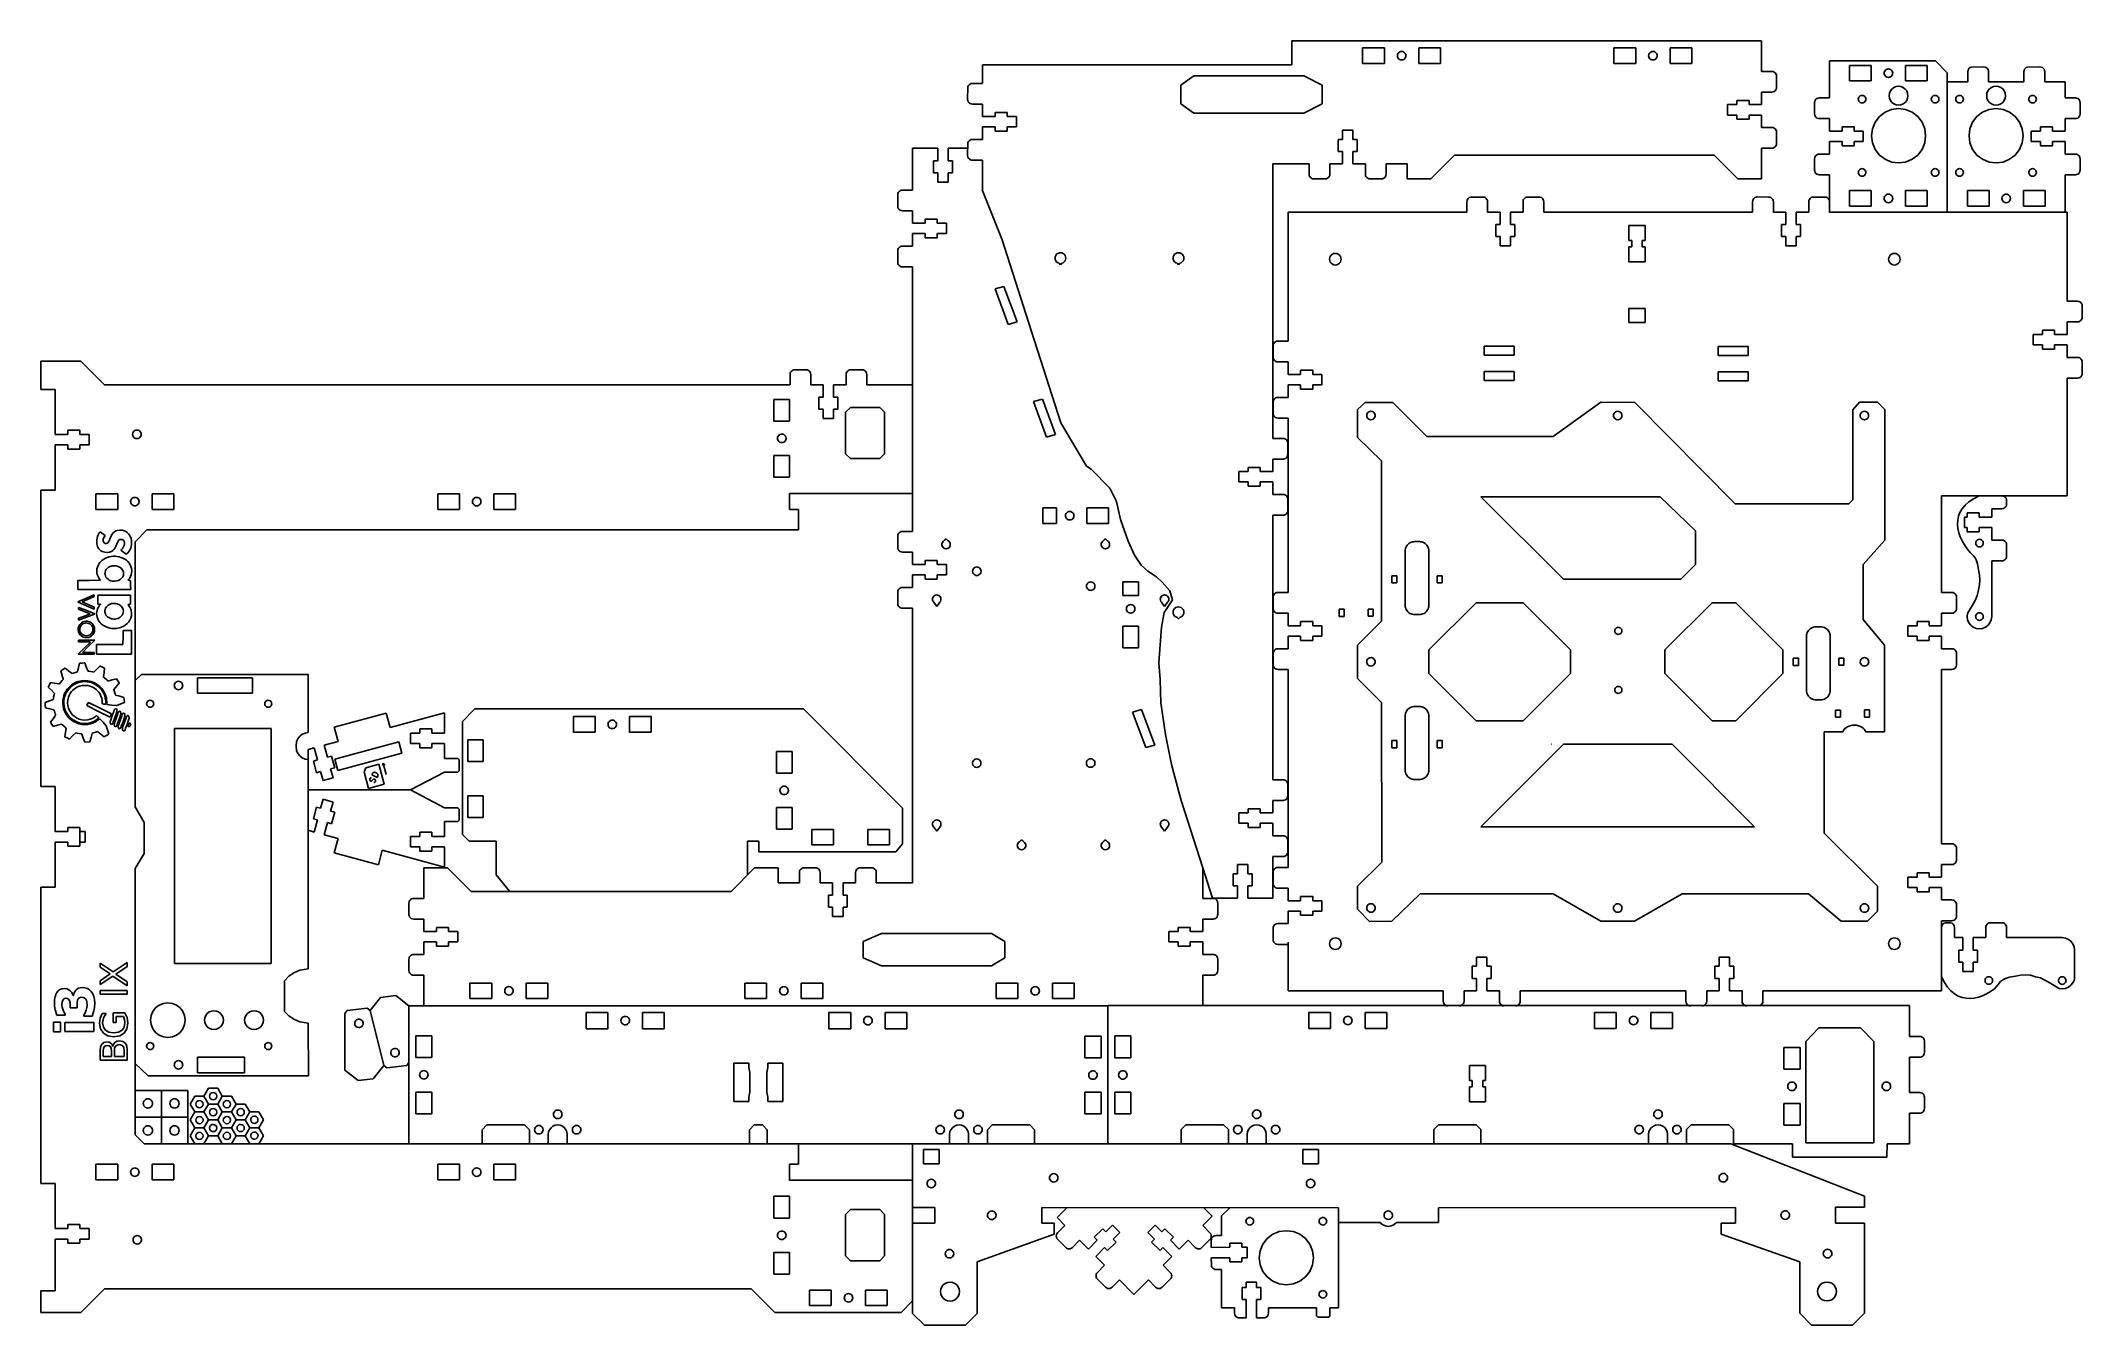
# Model space of a CAD drawing. Extents: x 0 to 865, y 0 to 544.
import ezdxf

# ---------------------------------------------------------------- set-up
doc = ezdxf.new("R2010")
doc.units = 0
doc.layers.get('0').update_dxf_attribs({"linetype": 'CONTINUOUS'})

msp = doc.modelspace()

# ---------------------------------------------------------------- linework, layer by layer
at = {"color": 3}
for p, q in [((530.01, 544.142), (530.006, 533.986)), ((728.941, 544.128), (530.01, 544.142)), ((530.006, 533.986), (399.048, 533.993)), ((399.048, 533.993), (399.048, 526.182)), ((0.1543, 408.453), (0.1502, 396.466)), ((17.1166, 408.467), (0.1543, 408.453)), ((27.0964, 398.466), (17.1166, 408.467)), ((317.416, 398.466), (27.0964, 398.466)), ((0.1502, 396.466), (6.2384, 396.466)), ((6.2384, 377.366), (6.2384, 396.466)), ((11.5273, 377.366), (6.2384, 377.366)), ((6.2384, 372.967), (11.5273, 372.967)), ((6.2384, 353.868), (6.2384, 372.967)), ((16.6178, 379.166), (11.5273, 379.166)), ((11.5273, 379.166), (11.5273, 377.366)), ((11.5273, 372.967), (11.5273, 371.168)), ((16.6178, 377.366), (16.6178, 379.166)), ((20.5589, 377.366), (16.6178, 377.366)), ((16.6178, 371.168), (16.6178, 372.967)), ((16.6178, 372.967), (20.5589, 372.967)), ((20.5589, 372.967), (20.5589, 377.366)), ((11.5273, 371.168), (16.6178, 371.168)), ((0.1585, 353.843), (0.1419, 228.291)), ((0.1502, 353.868), (6.2384, 353.868)), ((369.401, 352.366), (317.315, 352.366)), ((369.411, 352.767), (369.401, 352.366)), ((610.041, 350.991), (685.959, 350.991)), ((610.041, 350.991), (645.04, 316.06)), ((685.959, 350.991), (701.008, 336.553)), ((40.0706, 219.697), (40.0706, 331.967)), ((701.008, 336.553), (701.005, 322.265)), ((701.005, 322.265), (694.792, 316.06)), ((694.792, 316.06), (645.037, 316.06)), ((42.7232, 275.751), (113.435, 275.78)), ((113.435, 275.78), (113.422, 251.106)), ((112.091, 250.931), (110.86, 250.421)), ((113.422, 251.106), (112.091, 250.931)), ((108.485, 247.318), (108.311, 245.431)), ((108.311, 245.431), (108.485, 243.543)), ((108.993, 248.55), (108.485, 247.318)), ((108.485, 243.543), (108.993, 242.311)), ((109.805, 249.608), (108.993, 248.55)), ((108.993, 242.311), (109.805, 241.253)), ((110.86, 250.421), (109.805, 249.608)), ((109.805, 241.253), (110.86, 240.44)), ((110.86, 240.44), (112.091, 239.93)), ((112.091, 239.93), (113.422, 239.757)), ((113.422, 239.757), (113.435, 151.032)), ((0.1419, 228.291), (6.2301, 228.291)), ((6.2301, 209.194), (6.2301, 228.294)), ((43.9152, 213.029), (40.0706, 219.697)), ((11.5204, 209.194), (6.2301, 209.194)), ((16.6095, 210.994), (11.5204, 210.994)), ((11.5204, 210.994), (11.5204, 209.194)), ((16.6095, 209.194), (16.6095, 210.994)), ((16.6095, 209.194), (18.8584, 209.194)), ((16.6095, 204.795), (16.6095, 209.194)), ((18.8584, 209.194), (18.8584, 204.795)), ((43.9152, 199.974), (43.9152, 213.029)), ((6.2301, 204.795), (11.5204, 204.795)), ((6.2301, 185.693), (6.2301, 204.793)), ((11.5204, 204.795), (11.5204, 202.995)), ((11.5204, 202.995), (16.6095, 202.995)), ((16.6095, 202.995), (16.6095, 204.795)), ((18.8584, 204.795), (16.6095, 204.795)), ((40.0706, 193.584), (43.9152, 199.974)), ((40.0706, 80.7586), (40.0706, 193.584)), ((105.179, 147.939), (103.364, 146.061)), ((107.363, 149.362), (105.179, 147.939)), ((109.904, 150.467), (107.363, 149.362)), ((113.435, 151.032), (109.904, 150.467)), ((103.364, 146.061), (103.364, 133.056)), ((103.364, 133.056), (105.179, 131.178)), ((105.179, 131.178), (107.363, 129.757)), ((107.363, 129.757), (109.904, 128.652)), ((452.067, 135.445), (156.068, 135.445)), ((452.085, 135.482), (452.085, 76.9828)), ((452.205, 135.482), (791.679, 135.482)), ((109.904, 128.652), (113.435, 128.087)), ((113.435, 128.087), (113.457, 105.704)), ((113.457, 105.704), (45.5676, 105.707)), ((43.9014, 76.9691), (40.0706, 80.7586)), ((483.136, 76.9814), (483.136, 82.9829)), ((320.999, 76.9691), (43.9014, 76.9691)), ((320.999, 68.3189), (320.999, 76.9691)), ((369.372, 76.9567), (715.97, 76.9691)), ((715.97, 76.9691), (772.527, 54.8157)), ((6.2384, 41.0185), (6.2384, 60.1183)), ((11.5273, 41.0185), (6.2384, 41.0185)), ((6.2384, 14.6968), (6.2384, 36.6187)), ((6.2384, 36.6187), (11.5273, 36.6187)), ((16.6178, 42.8184), (11.5273, 42.8184)), ((11.5273, 42.8184), (11.5273, 41.0185)), ((11.5273, 36.6187), (11.5273, 34.8189)), ((11.5273, 34.8189), (16.6178, 34.8189)), ((16.6178, 41.0185), (16.6178, 42.8184)), ((20.5589, 41.0185), (16.6178, 41.0185)), ((16.6178, 34.8189), (16.6178, 36.6187)), ((16.6178, 36.6187), (20.5589, 36.6187)), ((20.5589, 36.6187), (20.5589, 41.0185))]:
    msp.add_line(p, q, dxfattribs=at)
at = {"color": 0}
for p, q in [((560.007, 534.529), (560.007, 541.115)), ((560.007, 541.115), (569.207, 541.115)), ((569.207, 541.115), (569.207, 534.529)), ((574.703, 537.824), (574.763, 538.289)), ((574.763, 537.358), (574.703, 537.824)), ((574.763, 538.289), (574.947, 538.723)), ((574.947, 536.924), (574.763, 537.358)), ((574.947, 538.723), (575.232, 539.094)), ((575.232, 536.55), (574.947, 536.924)), ((575.232, 539.094), (575.606, 539.38)), ((575.606, 536.265), (575.232, 536.55)), ((575.606, 539.38), (576.04, 539.559)), ((576.04, 536.085), (575.606, 536.265)), ((576.04, 539.559), (576.506, 539.619)), ((576.506, 536.025), (576.04, 536.085)), ((576.506, 539.619), (576.972, 539.559)), ((576.972, 536.085), (576.506, 536.025)), ((576.972, 539.559), (577.405, 539.38)), ((577.405, 536.265), (576.972, 536.085)), ((577.405, 539.38), (577.779, 539.094)), ((577.779, 536.55), (577.405, 536.265)), ((577.779, 539.094), (578.065, 538.723)), ((578.065, 536.924), (577.779, 536.55)), ((578.065, 538.723), (578.245, 538.289)), ((578.245, 537.358), (578.065, 536.924)), ((578.245, 538.289), (578.309, 537.824)), ((578.309, 537.824), (578.245, 537.358)), ((583.805, 534.529), (583.805, 541.115)), ((583.805, 541.115), (593.005, 541.115)), ((593.005, 541.115), (593.005, 534.529)), ((666.454, 534.529), (666.454, 541.115)), ((666.454, 541.115), (675.654, 541.115)), ((675.654, 541.115), (675.654, 534.529)), ((681.154, 537.824), (681.214, 538.289)), ((681.214, 537.358), (681.154, 537.824)), ((681.214, 538.289), (681.394, 538.723)), ((681.394, 536.924), (681.214, 537.358)), ((681.394, 538.723), (681.68, 539.094)), ((681.68, 536.55), (681.394, 536.924)), ((681.68, 539.094), (682.054, 539.38)), ((682.054, 536.265), (681.68, 536.55)), ((682.054, 539.38), (682.487, 539.559)), ((682.487, 536.085), (682.054, 536.265)), ((682.487, 539.559), (682.953, 539.619)), ((682.953, 536.025), (682.487, 536.085)), ((682.953, 539.619), (683.422, 539.559)), ((683.422, 536.085), (682.953, 536.025)), ((683.422, 539.559), (683.856, 539.38)), ((683.856, 536.265), (683.422, 536.085)), ((683.856, 539.38), (684.23, 539.094)), ((684.23, 536.55), (683.856, 536.265)), ((684.23, 539.094), (684.516, 538.723)), ((684.516, 536.924), (684.23, 536.55)), ((684.516, 538.723), (684.696, 538.289)), ((684.696, 537.358), (684.516, 536.924)), ((684.696, 538.289), (684.756, 537.824)), ((684.756, 537.824), (684.696, 537.358)), ((690.256, 541.115), (699.456, 541.115)), ((690.256, 534.529), (690.256, 541.115)), ((699.456, 541.115), (699.456, 534.529)), ((482.939, 525.321), (488.52, 529.248)), ((488.52, 529.248), (535.122, 529.248)), ((535.122, 529.248), (542.89, 525.321)), ((569.207, 534.529), (560.007, 534.529)), ((593.005, 534.529), (583.805, 534.529)), ((675.654, 534.529), (666.454, 534.529)), ((699.456, 534.529), (690.256, 534.529)), ((766.237, 533.732), (766.237, 527.131)), ((775.42, 533.732), (766.237, 533.732)), ((775.42, 527.131), (775.42, 533.732)), ((780.969, 530.899), (780.905, 530.43)), ((780.905, 530.43), (780.969, 529.964)), ((781.145, 531.333), (780.969, 530.899)), ((780.969, 529.964), (781.145, 529.53)), ((781.431, 531.707), (781.145, 531.333)), ((781.145, 529.53), (781.431, 529.156)), ((781.805, 531.989), (781.431, 531.707)), ((781.431, 529.156), (781.805, 528.87)), ((782.239, 532.172), (781.805, 531.989)), ((781.805, 528.87), (782.239, 528.69)), ((782.705, 532.232), (782.239, 532.172)), ((782.239, 528.69), (782.705, 528.63)), ((783.17, 532.172), (782.705, 532.232)), ((782.705, 528.63), (783.17, 528.69)), ((783.604, 531.989), (783.17, 532.172)), ((783.17, 528.69), (783.604, 528.87)), ((783.975, 531.707), (783.604, 531.989)), ((783.604, 528.87), (783.975, 529.156)), ((784.26, 531.333), (783.975, 531.707)), ((783.975, 529.156), (784.26, 529.53)), ((784.44, 530.899), (784.26, 531.333)), ((784.26, 529.53), (784.44, 529.964)), ((784.504, 530.43), (784.44, 530.899)), ((784.44, 529.964), (784.504, 530.43)), ((789.989, 533.732), (789.989, 527.131)), ((799.172, 533.732), (789.989, 533.732)), ((799.172, 527.131), (799.172, 533.732)), ((807.653, 530.61), (807.653, 471.611)), ((482.939, 525.321), (482.939, 517.469)), ((542.89, 517.469), (542.89, 525.321)), ((766.237, 527.131), (775.42, 527.131)), ((769.983, 519.825), (769.93, 519.409)), ((769.93, 519.409), (769.983, 518.996)), ((770.142, 520.21), (769.983, 519.825)), ((769.983, 518.996), (770.142, 518.612)), ((770.396, 520.541), (770.142, 520.21)), ((770.728, 520.795), (770.396, 520.541)), ((771.112, 520.958), (770.728, 520.795)), ((771.525, 521.01), (771.112, 520.958)), ((771.941, 520.958), (771.525, 521.01)), ((772.326, 520.795), (771.941, 520.958)), ((772.654, 520.541), (772.326, 520.795)), ((772.908, 520.21), (772.654, 520.541)), ((773.07, 519.825), (772.908, 520.21)), ((772.908, 518.612), (773.07, 518.996)), ((773.123, 519.409), (773.07, 519.825)), ((773.07, 518.996), (773.123, 519.409)), ((783.138, 521.945), (783.004, 520.912)), ((783.004, 520.912), (783.138, 519.875)), ((783.537, 522.912), (783.138, 521.945)), ((783.138, 519.875), (783.537, 518.911)), ((784.172, 523.737), (783.537, 522.912)), ((783.537, 518.911), (784.172, 518.082)), ((785.001, 524.376), (784.172, 523.737)), ((785.961, 524.775), (785.001, 524.376)), ((786.994, 524.912), (785.961, 524.775)), ((788.028, 524.775), (786.994, 524.912)), ((788.991, 524.376), (788.028, 524.775)), ((789.82, 523.737), (788.991, 524.376)), ((790.451, 522.912), (789.82, 523.737)), ((789.82, 518.082), (790.451, 518.911)), ((789.989, 527.131), (799.172, 527.131)), ((790.85, 521.945), (790.451, 522.912)), ((790.451, 518.911), (790.85, 519.875)), ((790.988, 520.912), (790.85, 521.945)), ((790.85, 519.875), (790.988, 520.912)), ((800.922, 519.825), (800.869, 519.409)), ((800.869, 519.409), (800.922, 518.996)), ((801.081, 520.21), (800.922, 519.825)), ((800.922, 518.996), (801.081, 518.612)), ((801.335, 520.541), (801.081, 520.21)), ((801.666, 520.795), (801.335, 520.541)), ((802.051, 520.958), (801.666, 520.795)), ((802.464, 521.01), (802.051, 520.958)), ((802.88, 520.958), (802.464, 521.01)), ((803.261, 520.795), (802.88, 520.958)), ((803.592, 520.541), (803.261, 520.795)), ((803.847, 520.21), (803.592, 520.541)), ((804.005, 519.825), (803.847, 520.21)), ((803.847, 518.612), (804.005, 518.996)), ((804.062, 519.409), (804.005, 519.825)), ((804.005, 518.996), (804.062, 519.409)), ((811.244, 519.412), (811.301, 519.825)), ((811.301, 519), (811.244, 519.412)), ((811.301, 519.825), (811.459, 520.213)), ((811.459, 518.612), (811.301, 519)), ((811.459, 520.213), (811.713, 520.541)), ((811.713, 520.541), (812.045, 520.799)), ((812.045, 520.799), (812.43, 520.958)), ((812.43, 520.958), (812.842, 521.01)), ((812.842, 521.01), (813.255, 520.958)), ((813.255, 520.958), (813.643, 520.799)), ((813.643, 520.799), (813.971, 520.541)), ((813.971, 520.541), (814.225, 520.213)), ((814.225, 520.213), (814.384, 519.825)), ((814.384, 519), (814.225, 518.612)), ((814.384, 519.825), (814.44, 519.412)), ((814.44, 519.412), (814.384, 519)), ((824.322, 520.912), (824.456, 521.949)), ((824.456, 519.878), (824.322, 520.912)), ((824.456, 521.949), (824.854, 522.912)), ((824.854, 518.911), (824.456, 519.878)), ((824.854, 522.912), (825.489, 523.741)), ((825.489, 518.082), (824.854, 518.911)), ((825.489, 523.741), (826.315, 524.376)), ((826.315, 524.376), (827.278, 524.775)), ((827.278, 524.775), (828.312, 524.912)), ((828.312, 524.912), (829.345, 524.775)), ((829.345, 524.775), (830.308, 524.376)), ((830.308, 524.376), (831.134, 523.741)), ((831.134, 523.741), (831.769, 522.912)), ((831.769, 518.911), (831.134, 518.082)), ((831.769, 522.912), (832.167, 521.949)), ((832.167, 519.878), (831.769, 518.911)), ((832.167, 521.949), (832.305, 520.912)), ((832.305, 520.912), (832.167, 519.878)), ((842.183, 519.412), (842.239, 519.825)), ((842.239, 519), (842.183, 519.412)), ((842.239, 519.825), (842.398, 520.213)), ((842.398, 518.612), (842.239, 519)), ((842.398, 520.213), (842.652, 520.541)), ((842.652, 520.541), (842.984, 520.799)), ((842.984, 520.799), (843.368, 520.958)), ((843.368, 520.958), (843.781, 521.01)), ((843.781, 521.01), (844.194, 520.958)), ((844.194, 520.958), (844.578, 520.799)), ((844.578, 520.799), (844.91, 520.541)), ((844.91, 520.541), (845.164, 520.213)), ((845.164, 520.213), (845.323, 519.825)), ((845.323, 519), (845.164, 518.612)), ((845.323, 519.825), (845.379, 519.412)), ((845.379, 519.412), (845.323, 519)), ((488.52, 513.542), (482.939, 517.469)), ((488.52, 513.542), (535.122, 513.542)), ((542.89, 517.469), (535.122, 513.542)), ((770.142, 518.612), (770.396, 518.28)), ((770.396, 518.28), (770.728, 518.026)), ((770.728, 518.026), (771.112, 517.864)), ((771.112, 517.864), (771.525, 517.811)), ((771.525, 517.811), (771.941, 517.864)), ((771.941, 517.864), (772.326, 518.026)), ((772.326, 518.026), (772.654, 518.28)), ((772.654, 518.28), (772.908, 518.612)), ((778.88, 512.043), (777.057, 509.662)), ((781.258, 513.87), (778.88, 512.043)), ((784.024, 515.017), (781.258, 513.87)), ((786.994, 515.412), (784.024, 515.017)), ((784.172, 518.082), (785.001, 517.447)), ((785.001, 517.447), (785.961, 517.045)), ((785.961, 517.045), (786.994, 516.911)), ((786.994, 516.911), (788.028, 517.045)), ((789.965, 515.017), (786.994, 515.412)), ((788.028, 517.045), (788.991, 517.447)), ((788.991, 517.447), (789.82, 518.082)), ((792.734, 513.87), (789.965, 515.017)), ((795.112, 512.043), (792.734, 513.87)), ((796.936, 509.662), (795.112, 512.043)), ((801.081, 518.612), (801.335, 518.28)), ((801.335, 518.28), (801.666, 518.026)), ((801.666, 518.026), (802.051, 517.864)), ((802.051, 517.864), (802.464, 517.811)), ((802.464, 517.811), (802.88, 517.864)), ((802.88, 517.864), (803.261, 518.026)), ((803.261, 518.026), (803.592, 518.28)), ((803.592, 518.28), (803.847, 518.612)), ((811.713, 518.28), (811.459, 518.612)), ((812.045, 518.026), (811.713, 518.28)), ((812.43, 517.867), (812.045, 518.026)), ((812.842, 517.811), (812.43, 517.867)), ((813.255, 517.867), (812.842, 517.811)), ((813.643, 518.026), (813.255, 517.867)), ((813.971, 518.28), (813.643, 518.026)), ((814.225, 518.612), (813.971, 518.28)), ((818.374, 509.662), (820.194, 512.043)), ((820.194, 512.043), (822.572, 513.87)), ((822.572, 513.87), (825.341, 515.02)), ((825.341, 515.02), (828.312, 515.412)), ((826.315, 517.447), (825.489, 518.082)), ((827.278, 517.049), (826.315, 517.447)), ((828.312, 516.911), (827.278, 517.049)), ((829.345, 517.049), (828.312, 516.911)), ((828.312, 515.412), (831.282, 515.02)), ((830.308, 517.447), (829.345, 517.049)), ((831.134, 518.082), (830.308, 517.447)), ((831.282, 515.02), (834.051, 513.87)), ((834.051, 513.87), (836.429, 512.043)), ((836.429, 512.043), (838.249, 509.662)), ((842.652, 518.28), (842.398, 518.612)), ((842.984, 518.026), (842.652, 518.28)), ((843.368, 517.867), (842.984, 518.026)), ((843.781, 517.811), (843.368, 517.867)), ((844.194, 517.867), (843.781, 517.811)), ((844.578, 518.026), (844.194, 517.867)), ((844.91, 518.28), (844.578, 518.026)), ((845.164, 518.612), (844.91, 518.28)), ((775.91, 506.885), (775.518, 503.911)), ((775.518, 503.911), (775.91, 500.934)), ((777.057, 509.662), (775.91, 506.885)), ((798.082, 506.885), (796.936, 509.662)), ((798.474, 503.911), (798.082, 506.885)), ((798.082, 500.934), (798.474, 503.911)), ((816.836, 503.911), (817.227, 506.889)), ((817.227, 500.937), (816.836, 503.911)), ((817.227, 506.889), (818.374, 509.662)), ((838.249, 509.662), (839.396, 506.889)), ((839.396, 506.889), (839.788, 503.911)), ((839.788, 503.911), (839.396, 500.937)), ((775.91, 500.934), (777.057, 498.161)), ((777.057, 498.161), (778.88, 495.78)), ((778.88, 495.78), (781.258, 493.952)), ((781.258, 493.952), (784.024, 492.802)), ((789.965, 492.802), (792.734, 493.952)), ((792.734, 493.952), (795.112, 495.78)), ((795.112, 495.78), (796.936, 498.161)), ((796.936, 498.161), (798.082, 500.934)), ((818.374, 498.161), (817.227, 500.937)), ((820.194, 495.78), (818.374, 498.161)), ((822.572, 493.952), (820.194, 495.78)), ((825.341, 492.806), (822.572, 493.952)), ((834.051, 493.952), (831.282, 492.806)), ((836.429, 495.78), (834.051, 493.952)), ((838.249, 498.161), (836.429, 495.78)), ((839.396, 500.937), (838.249, 498.161)), ((757.753, 475.94), (757.753, 487.387)), ((769.983, 488.823), (769.93, 488.41)), ((769.93, 488.41), (769.983, 487.998)), ((770.142, 489.211), (769.983, 488.823)), ((769.983, 487.998), (770.142, 487.609)), ((770.396, 489.543), (770.142, 489.211)), ((770.142, 487.609), (770.396, 487.281)), ((770.728, 489.797), (770.396, 489.543)), ((770.396, 487.281), (770.728, 487.024)), ((771.112, 489.955), (770.728, 489.797)), ((770.728, 487.024), (771.112, 486.865)), ((771.525, 490.012), (771.112, 489.955)), ((771.112, 486.865), (771.525, 486.812)), ((771.941, 489.955), (771.525, 490.012)), ((771.525, 486.812), (771.941, 486.865)), ((772.326, 489.797), (771.941, 489.955)), ((771.941, 486.865), (772.326, 487.024)), ((772.654, 489.543), (772.326, 489.797)), ((772.326, 487.024), (772.654, 487.281)), ((772.908, 489.211), (772.654, 489.543)), ((772.654, 487.281), (772.908, 487.609)), ((773.07, 488.823), (772.908, 489.211)), ((772.908, 487.609), (773.07, 487.998)), ((773.123, 488.41), (773.07, 488.823)), ((773.07, 487.998), (773.123, 488.41)), ((784.024, 492.802), (786.994, 492.411)), ((786.994, 492.411), (789.965, 492.802)), ((800.922, 488.823), (800.869, 488.41)), ((800.869, 488.41), (800.922, 487.998)), ((801.081, 489.211), (800.922, 488.823)), ((800.922, 487.998), (801.081, 487.609)), ((801.335, 489.543), (801.081, 489.211)), ((801.081, 487.609), (801.335, 487.281)), ((801.666, 489.797), (801.335, 489.543)), ((801.335, 487.281), (801.666, 487.024)), ((802.051, 489.955), (801.666, 489.797)), ((801.666, 487.024), (802.051, 486.865)), ((802.464, 490.012), (802.051, 489.955)), ((802.051, 486.865), (802.464, 486.812)), ((802.88, 489.955), (802.464, 490.012)), ((802.464, 486.812), (802.88, 486.865)), ((803.261, 489.797), (802.88, 489.955)), ((802.88, 486.865), (803.261, 487.024)), ((803.592, 489.543), (803.261, 489.797)), ((803.261, 487.024), (803.592, 487.281)), ((803.847, 489.211), (803.592, 489.543)), ((803.592, 487.281), (803.847, 487.609)), ((804.005, 488.823), (803.847, 489.211)), ((803.847, 487.609), (804.005, 487.998)), ((804.062, 488.41), (804.005, 488.823)), ((804.005, 487.998), (804.062, 488.41)), ((811.244, 488.414), (811.301, 488.827)), ((811.301, 487.998), (811.244, 488.414)), ((811.301, 488.827), (811.459, 489.211)), ((811.459, 487.613), (811.301, 487.998)), ((811.459, 489.211), (811.713, 489.543)), ((811.713, 487.281), (811.459, 487.613)), ((811.713, 489.543), (812.045, 489.797)), ((812.045, 487.027), (811.713, 487.281)), ((812.045, 489.797), (812.43, 489.959)), ((812.43, 486.865), (812.045, 487.027)), ((812.43, 489.959), (812.842, 490.012)), ((812.842, 486.812), (812.43, 486.865)), ((812.842, 490.012), (813.255, 489.959)), ((813.255, 486.865), (812.842, 486.812)), ((813.255, 489.959), (813.643, 489.797)), ((813.643, 487.027), (813.255, 486.865)), ((813.643, 489.797), (813.971, 489.543)), ((813.971, 487.281), (813.643, 487.027)), ((813.971, 489.543), (814.225, 489.211)), ((814.225, 487.613), (813.971, 487.281)), ((814.225, 489.211), (814.384, 488.827)), ((814.384, 487.998), (814.225, 487.613)), ((814.384, 488.827), (814.44, 488.414)), ((814.44, 488.414), (814.384, 487.998)), ((828.312, 492.411), (825.341, 492.806)), ((831.282, 492.806), (828.312, 492.411)), ((842.183, 488.414), (842.239, 488.827)), ((842.239, 487.998), (842.183, 488.414)), ((842.239, 488.827), (842.398, 489.211)), ((842.398, 487.613), (842.239, 487.998)), ((842.398, 489.211), (842.652, 489.543)), ((842.652, 487.281), (842.398, 487.613)), ((842.652, 489.543), (842.984, 489.797)), ((842.984, 487.027), (842.652, 487.281)), ((842.984, 489.797), (843.368, 489.959)), ((843.368, 486.865), (842.984, 487.027)), ((843.368, 489.959), (843.781, 490.012)), ((843.781, 486.812), (843.368, 486.865)), ((843.781, 490.012), (844.194, 489.959)), ((844.194, 486.865), (843.781, 486.812)), ((844.194, 489.959), (844.578, 489.797)), ((844.578, 487.027), (844.194, 486.865)), ((844.578, 489.797), (844.91, 489.543)), ((844.91, 487.281), (844.578, 487.027)), ((844.91, 489.543), (845.164, 489.211)), ((845.164, 487.613), (844.91, 487.281)), ((845.164, 489.211), (845.323, 488.827)), ((845.323, 487.998), (845.164, 487.613)), ((845.323, 488.827), (845.379, 488.414)), ((845.379, 488.414), (845.323, 487.998)), ((766.237, 480.691), (766.237, 474.091)), ((775.42, 480.691), (766.237, 480.691)), ((775.42, 474.091), (775.42, 480.691)), ((780.969, 477.855), (780.905, 477.389)), ((780.905, 477.389), (780.969, 476.924)), ((781.145, 478.293), (780.969, 477.855)), ((780.969, 476.924), (781.145, 476.49)), ((781.431, 478.663), (781.145, 478.293)), ((781.145, 476.49), (781.431, 476.119)), ((781.805, 478.952), (781.431, 478.663)), ((781.431, 476.119), (781.805, 475.83)), ((782.239, 479.132), (781.805, 478.952)), ((781.805, 475.83), (782.239, 475.65)), ((782.705, 479.192), (782.239, 479.132)), ((782.239, 475.65), (782.705, 475.59)), ((783.17, 479.132), (782.705, 479.192)), ((782.705, 475.59), (783.17, 475.65)), ((783.604, 478.952), (783.17, 479.132)), ((783.17, 475.65), (783.604, 475.83)), ((783.975, 478.663), (783.604, 478.952)), ((783.604, 475.83), (783.975, 476.119)), ((784.26, 478.293), (783.975, 478.663)), ((783.975, 476.119), (784.26, 476.49)), ((784.44, 477.855), (784.26, 478.293)), ((784.26, 476.49), (784.44, 476.924)), ((784.504, 477.389), (784.44, 477.855)), ((784.44, 476.924), (784.504, 477.389)), ((789.989, 480.691), (789.989, 474.091)), ((799.172, 480.691), (789.989, 480.691)), ((799.172, 474.091), (799.172, 480.691)), ((816.137, 480.691), (825.317, 480.691)), ((816.137, 474.091), (816.137, 480.691)), ((825.317, 480.691), (825.317, 474.091)), ((830.806, 477.393), (830.866, 477.859)), ((830.866, 476.927), (830.806, 477.393)), ((830.866, 477.859), (831.046, 478.293)), ((831.046, 476.49), (830.866, 476.927)), ((831.046, 478.293), (831.331, 478.667)), ((831.331, 476.119), (831.046, 476.49)), ((831.331, 478.667), (831.705, 478.952)), ((831.705, 475.834), (831.331, 476.119)), ((831.705, 478.952), (832.139, 479.132)), ((832.139, 475.65), (831.705, 475.834)), ((832.139, 479.132), (832.605, 479.192)), ((832.605, 475.59), (832.139, 475.65)), ((832.605, 479.192), (833.067, 479.132)), ((833.067, 475.65), (832.605, 475.59)), ((833.067, 479.132), (833.501, 478.952)), ((833.501, 475.834), (833.067, 475.65)), ((833.501, 478.952), (833.875, 478.667)), ((833.875, 476.119), (833.501, 475.834)), ((833.875, 478.667), (834.161, 478.293)), ((834.161, 476.49), (833.875, 476.119)), ((834.161, 478.293), (834.341, 477.859)), ((834.341, 476.927), (834.161, 476.49)), ((834.341, 477.859), (834.401, 477.393)), ((834.401, 477.393), (834.341, 476.927)), ((839.89, 480.691), (849.069, 480.691)), ((839.89, 474.091), (839.89, 480.691)), ((849.069, 480.691), (849.069, 474.091)), ((766.237, 474.091), (775.42, 474.091)), ((789.989, 474.091), (799.172, 474.091)), ((825.317, 474.091), (816.137, 474.091)), ((849.069, 474.091), (839.89, 474.091)), ((672.786, 459.595), (672.79, 462.086)), ((674.017, 459.592), (672.786, 459.595)), ((672.79, 462.086), (672.79, 465.935)), ((672.793, 465.935), (679.69, 465.935)), ((674.017, 456.875), (674.017, 459.592)), ((678.448, 456.872), (678.448, 459.588)), ((678.448, 459.588), (679.679, 459.588)), ((679.676, 462.079), (679.676, 465.931)), ((679.679, 459.588), (679.676, 462.079)), ((429.782, 452.695), (429.705, 452.106)), ((429.705, 452.106), (429.782, 451.513)), ((430.011, 453.249), (429.782, 452.695)), ((429.782, 451.513), (430.011, 450.963)), ((430.375, 453.722), (430.011, 453.249)), ((430.011, 450.963), (430.375, 450.49)), ((430.848, 454.085), (430.375, 453.722)), ((430.375, 450.49), (430.851, 450.127)), ((431.401, 454.314), (430.848, 454.085)), ((430.851, 450.127), (431.405, 449.898)), ((431.994, 454.392), (431.401, 454.314)), ((431.994, 449.312), (431.405, 449.898)), ((432.587, 454.314), (431.994, 454.392)), ((432.587, 449.898), (431.994, 449.312)), ((433.141, 454.085), (432.587, 454.314)), ((432.587, 449.898), (433.141, 450.127)), ((433.613, 453.722), (433.141, 454.085)), ((433.141, 450.127), (433.613, 450.49)), ((433.98, 453.249), (433.613, 453.722)), ((433.613, 450.49), (433.98, 450.963)), ((434.206, 452.695), (433.98, 453.249)), ((433.98, 450.963), (434.206, 451.513)), ((434.287, 452.106), (434.206, 452.695)), ((434.206, 451.513), (434.287, 452.106)), ((479.785, 452.699), (479.707, 452.106)), ((479.707, 452.106), (479.785, 451.517)), ((480.014, 453.249), (479.785, 452.699)), ((479.785, 451.517), (480.014, 450.963)), ((480.377, 453.722), (480.014, 453.249)), ((480.014, 450.963), (480.377, 450.49)), ((480.85, 454.089), (480.377, 453.722)), ((480.377, 450.49), (480.854, 450.127)), ((481.404, 454.314), (480.85, 454.089)), ((480.854, 450.127), (481.404, 449.898)), ((481.997, 454.392), (481.404, 454.314)), ((481.997, 449.315), (481.404, 449.898)), ((482.589, 454.314), (481.997, 454.392)), ((482.589, 449.898), (481.997, 449.315)), ((483.143, 454.089), (482.589, 454.314)), ((482.589, 449.898), (483.143, 450.127)), ((483.616, 453.725), (483.143, 454.089)), ((483.143, 450.127), (483.616, 450.49)), ((483.979, 453.249), (483.616, 453.725)), ((483.616, 450.49), (483.979, 450.963)), ((484.209, 452.699), (483.979, 453.249)), ((483.979, 450.963), (484.209, 451.517)), ((484.29, 452.109), (484.209, 452.699)), ((484.209, 451.517), (484.29, 452.109)), ((546.075, 452.268), (545.991, 451.633)), ((545.991, 451.633), (546.075, 451.002)), ((546.319, 452.861), (546.075, 452.268)), ((546.075, 451.002), (546.319, 450.409)), ((546.71, 453.365), (546.319, 452.861)), ((546.319, 450.409), (546.71, 449.901)), ((547.215, 453.757), (546.71, 453.365)), ((546.71, 449.901), (547.215, 449.513)), ((547.807, 454), (547.215, 453.757)), ((548.442, 454.085), (547.807, 454)), ((549.074, 454), (548.442, 454.085)), ((549.667, 453.757), (549.074, 454)), ((550.175, 453.365), (549.667, 453.757)), ((549.667, 449.513), (550.175, 449.901)), ((550.563, 452.861), (550.175, 453.365)), ((550.175, 449.901), (550.563, 450.409)), ((550.806, 452.268), (550.563, 452.861)), ((550.563, 450.409), (550.806, 451.002)), ((550.891, 451.633), (550.806, 452.268)), ((550.806, 451.002), (550.891, 451.633)), ((672.793, 454.385), (672.79, 456.875)), ((672.79, 456.875), (674.017, 456.875)), ((672.793, 450.536), (672.793, 454.385)), ((679.69, 450.536), (672.793, 450.536)), ((679.676, 456.872), (678.448, 456.872)), ((679.676, 454.378), (679.676, 456.872)), ((679.676, 450.529), (679.676, 454.378)), ((782.874, 452.268), (782.793, 451.633)), ((782.793, 451.633), (782.874, 451.002)), ((783.121, 452.861), (782.874, 452.268)), ((782.874, 451.002), (783.121, 450.409)), ((783.509, 453.365), (783.121, 452.861)), ((783.121, 450.409), (783.509, 449.901)), ((784.017, 453.757), (783.509, 453.365)), ((783.509, 449.901), (784.017, 449.513)), ((784.606, 454), (784.017, 453.757)), ((785.241, 454.085), (784.606, 454)), ((785.876, 454), (785.241, 454.085)), ((786.465, 453.757), (785.876, 454)), ((786.973, 453.365), (786.465, 453.757)), ((786.465, 449.513), (786.973, 449.901)), ((787.361, 452.861), (786.973, 453.365)), ((786.973, 449.901), (787.361, 450.409)), ((787.608, 452.268), (787.361, 452.861)), ((787.361, 450.409), (787.608, 451.002)), ((787.689, 451.633), (787.608, 452.268)), ((787.608, 451.002), (787.689, 451.633)), ((547.215, 449.513), (547.807, 449.27)), ((547.807, 449.27), (548.442, 449.185)), ((548.442, 449.185), (549.074, 449.27)), ((549.074, 449.27), (549.667, 449.513)), ((784.017, 449.513), (784.606, 449.27)), ((784.606, 449.27), (785.241, 449.185)), ((785.241, 449.185), (785.876, 449.27)), ((785.876, 449.27), (786.465, 449.513)), ((404.294, 439.064), (408.093, 440.111)), ((409.857, 424.053), (404.294, 439.064)), ((408.093, 440.111), (413.657, 425.101)), ((413.657, 425.101), (409.857, 424.053)), ((672.779, 430.777), (679.655, 430.777)), ((672.779, 424.822), (672.779, 430.777)), ((679.655, 424.822), (672.779, 424.822)), ((679.655, 430.777), (679.655, 424.822)), ((611.501, 414.757), (611.501, 410.979)), ((624.166, 414.757), (611.501, 414.757)), ((611.501, 410.979), (624.166, 410.979)), ((624.166, 410.979), (624.166, 414.757)), ((710.597, 414.609), (710.597, 410.831)), ((723.261, 414.609), (710.597, 414.609)), ((710.597, 410.831), (723.261, 410.831)), ((723.261, 410.831), (723.261, 414.609)), ((611.501, 404.033), (611.501, 400.255)), ((624.166, 404.033), (611.501, 404.033)), ((611.501, 400.255), (624.166, 400.255)), ((624.166, 400.255), (624.166, 404.033)), ((710.597, 403.885), (710.597, 400.106)), ((723.261, 403.885), (710.597, 403.885)), ((710.597, 400.106), (723.261, 400.106)), ((723.261, 400.106), (723.261, 403.885)), ((310.679, 392.264), (310.679, 383.067)), ((317.266, 392.264), (310.679, 392.264)), ((317.266, 383.067), (317.266, 392.264)), ((420.599, 391.336), (424.399, 392.384)), ((426.163, 376.326), (420.599, 391.336)), ((424.399, 392.384), (429.962, 377.373)), ((310.679, 383.067), (317.266, 383.067)), ((341.029, 386.877), (343.025, 388.878)), ((341.029, 369.238), (341.029, 386.877)), ((343.025, 388.878), (355.484, 388.878)), ((355.484, 388.878), (357.48, 386.877)), ((357.48, 386.877), (357.48, 369.238)), ((561.792, 385.897), (561.728, 385.431)), ((561.728, 385.431), (561.792, 384.969)), ((561.792, 385.897), (561.971, 386.33)), ((561.792, 384.969), (561.971, 384.535)), ((562.257, 386.701), (561.971, 386.33)), ((561.971, 384.535), (562.257, 384.161)), ((562.631, 386.987), (562.257, 386.701)), ((562.257, 384.161), (562.631, 383.875)), ((563.065, 387.167), (562.631, 386.987)), ((562.631, 383.875), (563.065, 383.695)), ((563.107, 387.167), (563.065, 387.167)), ((563.065, 383.695), (563.531, 383.635)), ((563.531, 387.23), (563.107, 387.167)), ((563.996, 387.167), (563.531, 387.23)), ((563.531, 383.635), (563.996, 383.695)), ((564.43, 386.987), (563.996, 387.167)), ((563.996, 383.695), (564.43, 383.875)), ((564.801, 386.701), (564.43, 386.987)), ((564.43, 383.875), (564.801, 384.161)), ((565.086, 386.33), (564.801, 386.701)), ((564.801, 384.161), (565.086, 384.535)), ((565.266, 385.897), (565.086, 386.33)), ((565.086, 384.535), (565.266, 384.969)), ((565.33, 385.431), (565.266, 385.897)), ((565.266, 384.969), (565.33, 385.431)), ((666.298, 385.897), (666.238, 385.431)), ((666.238, 385.431), (666.298, 384.969)), ((666.478, 386.33), (666.298, 385.897)), ((666.298, 384.969), (666.478, 384.535)), ((666.764, 386.701), (666.478, 386.33)), ((666.478, 384.535), (666.764, 384.161)), ((667.138, 386.987), (666.764, 386.701)), ((666.764, 384.161), (667.138, 383.875)), ((667.138, 386.987), (667.572, 387.167)), ((667.138, 383.875), (667.572, 383.695)), ((668.038, 387.23), (667.572, 387.167)), ((667.572, 383.695), (668.038, 383.635)), ((668.503, 387.167), (668.038, 387.23)), ((668.038, 383.635), (668.503, 383.695)), ((668.937, 386.987), (668.503, 387.167)), ((668.503, 383.695), (668.937, 383.875)), ((668.973, 386.955), (668.937, 386.987)), ((668.937, 383.875), (669.311, 384.161)), ((669.311, 386.701), (668.973, 386.955)), ((669.597, 386.33), (669.311, 386.701)), ((669.311, 384.161), (669.597, 384.535)), ((669.777, 385.897), (669.597, 386.33)), ((669.597, 384.535), (669.777, 384.969)), ((669.837, 385.431), (669.777, 385.897)), ((669.777, 384.969), (669.837, 385.431)), ((770.791, 385.882), (770.731, 385.417)), ((770.731, 385.417), (770.791, 384.951)), ((770.791, 385.882), (770.971, 386.313)), ((770.791, 384.951), (770.971, 384.517)), ((771.26, 386.687), (770.971, 386.313)), ((770.971, 384.517), (771.26, 384.147)), ((771.631, 386.973), (771.26, 386.687)), ((771.26, 384.147), (771.631, 383.861)), ((772.065, 387.152), (771.631, 386.973)), ((771.631, 383.861), (772.065, 383.681)), ((772.111, 387.152), (772.065, 387.152)), ((772.065, 383.681), (772.53, 383.621)), ((772.53, 387.212), (772.111, 387.152)), ((772.996, 387.152), (772.53, 387.212)), ((772.53, 383.621), (772.996, 383.681)), ((773.43, 386.973), (772.996, 387.152)), ((772.996, 383.681), (773.43, 383.861)), ((773.804, 386.687), (773.43, 386.973)), ((773.43, 383.861), (773.804, 384.147)), ((774.09, 386.313), (773.804, 386.687)), ((773.804, 384.147), (774.09, 384.517)), ((774.27, 385.882), (774.09, 386.313)), ((774.09, 384.517), (774.27, 384.951)), ((774.33, 385.417), (774.27, 385.882)), ((774.27, 384.951), (774.33, 385.417)), ((39.1019, 377.931), (39.0398, 377.465)), ((39.0398, 377.465), (39.1019, 377)), ((39.2811, 378.368), (39.1019, 377.931)), ((39.1019, 377), (39.2811, 376.566)), ((39.5661, 378.739), (39.2811, 378.368)), ((39.2811, 376.566), (39.5661, 376.192)), ((39.9383, 379.028), (39.5661, 378.739)), ((39.5661, 376.192), (39.9383, 375.906)), ((40.3722, 379.204), (39.9383, 379.028)), ((39.9383, 375.906), (40.3722, 375.726)), ((40.8383, 379.268), (40.3722, 379.204)), ((40.3722, 375.726), (40.8383, 375.666)), ((41.3039, 379.204), (40.8383, 379.268)), ((40.8383, 375.666), (41.3039, 375.726)), ((41.7368, 379.028), (41.3039, 379.204)), ((41.3039, 375.726), (41.7368, 375.906)), ((42.11, 378.739), (41.7368, 379.028)), ((41.7368, 375.906), (42.11, 376.192)), ((42.3954, 378.368), (42.11, 378.739)), ((42.11, 376.192), (42.3954, 376.566)), ((42.5746, 377.931), (42.3954, 378.368)), ((42.3954, 376.566), (42.5746, 377)), ((42.6364, 377.465), (42.5746, 377.931)), ((42.5746, 377), (42.6364, 377.465)), ((312.234, 376.23), (312.174, 375.765)), ((312.174, 375.765), (312.234, 375.299)), ((312.415, 376.668), (312.234, 376.23)), ((312.234, 375.299), (312.415, 374.865)), ((312.7, 377.038), (312.415, 376.668)), ((312.415, 374.865), (312.7, 374.491)), ((313.072, 377.328), (312.7, 377.038)), ((312.7, 374.491), (313.072, 374.205)), ((313.507, 377.507), (313.072, 377.328)), ((313.072, 374.205), (313.507, 374.026)), ((313.972, 377.567), (313.507, 377.507)), ((313.507, 374.026), (313.972, 373.962)), ((314.436, 377.507), (313.972, 377.567)), ((313.972, 373.962), (314.436, 374.026)), ((314.871, 377.328), (314.436, 377.507)), ((314.436, 374.026), (314.871, 374.205)), ((315.243, 377.038), (314.871, 377.328)), ((314.871, 374.205), (315.243, 374.491)), ((315.529, 376.668), (315.243, 377.038)), ((315.243, 374.491), (315.529, 374.865)), ((315.709, 376.23), (315.529, 376.668)), ((315.529, 374.865), (315.709, 375.299)), ((315.769, 375.765), (315.709, 376.23)), ((315.709, 375.299), (315.769, 375.765)), ((429.962, 377.373), (426.163, 376.326)), ((310.679, 368.466), (310.679, 359.265)), ((317.266, 368.466), (310.679, 368.466)), ((317.266, 359.265), (317.266, 368.466)), ((343.025, 367.238), (341.029, 369.238)), ((355.484, 367.238), (343.025, 367.238)), ((357.48, 369.238), (355.484, 367.238)), ((310.679, 359.265), (317.266, 359.265)), ((32.6912, 352.267), (23.5093, 352.267)), ((23.5093, 352.267), (23.5093, 345.666)), ((32.6912, 345.666), (32.6912, 352.267)), ((38.2393, 349.432), (38.1787, 348.966)), ((38.1787, 348.966), (38.2393, 348.5)), ((38.4182, 349.867), (38.2393, 349.432)), ((38.2393, 348.5), (38.4182, 348.065)), ((38.705, 350.241), (38.4182, 349.867)), ((38.4182, 348.065), (38.705, 347.693)), ((39.0772, 350.526), (38.705, 350.241)), ((38.705, 347.693), (39.0772, 347.406)), ((39.5111, 350.707), (39.0772, 350.526)), ((39.0772, 347.406), (39.5111, 347.226)), ((39.9754, 350.769), (39.5111, 350.707)), ((39.5111, 347.226), (39.9754, 347.165)), ((40.4414, 350.707), (39.9754, 350.769)), ((39.9754, 347.165), (40.4414, 347.226)), ((40.8753, 350.526), (40.4414, 350.707)), ((40.4414, 347.226), (40.8753, 347.406)), ((41.2475, 350.241), (40.8753, 350.526)), ((40.8753, 347.406), (41.2475, 347.693)), ((41.5339, 349.867), (41.2475, 350.241)), ((41.2475, 347.693), (41.5339, 348.065)), ((41.7131, 349.432), (41.5339, 349.867)), ((41.5339, 348.065), (41.7131, 348.5)), ((41.7738, 348.966), (41.7131, 349.432)), ((41.7131, 348.5), (41.7738, 348.966)), ((47.2613, 352.267), (56.443, 352.267)), ((47.2613, 345.666), (47.2613, 352.267)), ((56.443, 352.267), (56.443, 345.666)), ((168.304, 352.267), (177.486, 352.267)), ((168.304, 345.666), (168.304, 352.267)), ((177.486, 352.267), (177.486, 345.666)), ((183.034, 349.432), (182.973, 348.966)), ((182.973, 348.966), (183.034, 348.5)), ((183.214, 349.867), (183.034, 349.432)), ((183.034, 348.5), (183.214, 348.065)), ((183.499, 350.241), (183.214, 349.867)), ((183.214, 348.065), (183.499, 347.693)), ((183.872, 350.526), (183.499, 350.241)), ((183.499, 347.693), (183.872, 347.406)), ((184.306, 350.707), (183.872, 350.526)), ((183.872, 347.406), (184.306, 347.226)), ((184.772, 350.769), (184.306, 350.707)), ((184.306, 347.226), (184.772, 347.165)), ((185.236, 350.707), (184.772, 350.769)), ((184.772, 347.165), (185.236, 347.226)), ((185.67, 350.526), (185.236, 350.707)), ((185.236, 347.226), (185.67, 347.406)), ((186.042, 350.241), (185.67, 350.526)), ((185.67, 347.406), (186.042, 347.693)), ((186.329, 349.867), (186.042, 350.241)), ((186.042, 347.693), (186.329, 348.065)), ((186.508, 349.432), (186.329, 349.867)), ((186.329, 348.065), (186.508, 348.5)), ((186.57, 348.966), (186.508, 349.432)), ((186.508, 348.5), (186.57, 348.966)), ((201.238, 352.267), (192.057, 352.267)), ((192.057, 352.267), (192.057, 345.666)), ((201.238, 345.666), (201.238, 352.267)), ((424.543, 346.304), (430.336, 346.304)), ((424.543, 339.704), (424.543, 346.304)), ((430.336, 346.304), (430.336, 339.704)), ((443.216, 346.304), (452.395, 346.304)), ((443.216, 339.704), (443.216, 346.304)), ((452.395, 346.304), (452.395, 339.704)), ((23.5093, 345.666), (32.6912, 345.666)), ((56.443, 345.666), (47.2613, 345.666)), ((177.486, 345.666), (168.304, 345.666)), ((192.057, 345.666), (201.238, 345.666)), ((430.336, 339.704), (424.543, 339.704)), ((434.132, 343.003), (434.192, 343.47)), ((434.192, 342.538), (434.132, 343.003)), ((434.192, 343.47), (434.372, 343.905)), ((434.372, 342.103), (434.192, 342.538)), ((434.372, 343.905), (434.657, 344.278)), ((434.657, 341.73), (434.372, 342.103)), ((434.657, 344.278), (435.028, 344.565)), ((435.028, 341.443), (434.657, 341.73)), ((435.028, 344.565), (435.462, 344.744)), ((435.462, 341.263), (435.028, 341.443)), ((435.462, 344.744), (435.927, 344.806)), ((435.927, 341.202), (435.462, 341.263)), ((435.927, 344.806), (436.393, 344.744)), ((436.393, 341.263), (435.927, 341.202)), ((436.393, 344.744), (436.827, 344.565)), ((436.827, 341.443), (436.393, 341.263)), ((436.827, 344.565), (437.198, 344.278)), ((437.198, 341.73), (436.827, 341.443)), ((437.198, 344.278), (437.487, 343.905)), ((437.487, 342.103), (437.198, 341.73)), ((437.487, 343.905), (437.667, 343.47)), ((437.667, 342.538), (437.487, 342.103)), ((437.667, 343.47), (437.727, 343.003)), ((437.727, 343.003), (437.667, 342.538)), ((452.395, 339.704), (443.216, 339.704)), ((381.811, 331.278), (381.748, 330.812)), ((381.748, 330.812), (381.811, 330.347)), ((381.988, 331.71), (381.811, 331.278)), ((381.811, 330.347), (381.988, 329.914)), ((382.277, 332.082), (381.988, 331.71)), ((381.988, 329.914), (382.277, 329.541)), ((382.647, 332.368), (382.277, 332.082)), ((382.277, 329.541), (382.651, 329.256)), ((383.081, 332.809), (382.647, 332.368)), ((382.651, 329.256), (383.085, 329.077)), ((383.547, 333.267), (383.081, 332.809)), ((383.085, 329.077), (383.551, 329.016)), ((384.013, 332.809), (383.547, 333.267)), ((383.551, 329.016), (384.016, 329.077)), ((384.447, 332.368), (384.013, 332.809)), ((384.016, 329.077), (384.45, 329.256)), ((384.821, 332.082), (384.447, 332.368)), ((384.45, 329.256), (384.821, 329.543)), ((385.106, 331.71), (384.821, 332.082)), ((384.821, 329.543), (385.106, 329.915)), ((385.286, 331.278), (385.106, 331.71)), ((385.106, 329.915), (385.286, 330.347)), ((385.35, 330.812), (385.286, 331.278)), ((385.286, 330.347), (385.35, 330.812)), ((449.308, 331.279), (449.245, 330.813)), ((449.245, 330.813), (449.308, 330.349)), ((449.488, 331.712), (449.308, 331.279)), ((449.308, 330.349), (449.488, 329.916)), ((449.774, 332.084), (449.488, 331.712)), ((449.488, 329.916), (449.774, 329.544)), ((450.144, 332.369), (449.774, 332.084)), ((449.774, 329.544), (450.144, 329.259)), ((450.578, 332.81), (450.144, 332.369)), ((450.144, 329.259), (450.578, 329.078)), ((451.044, 333.269), (450.578, 332.81)), ((450.578, 329.078), (451.044, 329.017)), ((451.513, 332.811), (451.044, 333.269)), ((451.044, 329.017), (451.513, 329.078)), ((451.947, 332.37), (451.513, 332.811)), ((451.513, 329.078), (451.947, 329.259)), ((452.318, 332.084), (451.947, 332.37)), ((451.947, 329.259), (452.318, 329.544)), ((452.603, 331.713), (452.318, 332.084)), ((452.318, 329.544), (452.607, 329.916)), ((452.783, 331.279), (452.603, 331.713)), ((452.607, 329.916), (452.783, 330.349)), ((452.847, 330.815), (452.783, 331.279)), ((452.783, 330.349), (452.847, 330.815)), ((578.072, 328.564), (578.041, 328.043)), ((578.175, 329.077), (578.072, 328.564)), ((578.344, 329.572), (578.175, 329.077)), ((578.573, 330.04), (578.344, 329.572)), ((578.866, 330.474), (578.573, 330.04)), ((579.212, 330.867), (578.866, 330.474)), ((579.603, 331.21), (579.212, 330.867)), ((580.041, 331.501), (579.603, 331.21)), ((580.51, 331.731), (580.041, 331.501)), ((581.004, 331.899), (580.51, 331.731)), ((581.515, 332.001), (581.004, 331.899)), ((582.041, 332.036), (581.515, 332.001)), ((582.041, 332.036), (584.038, 332.036)), ((584.56, 332.001), (584.038, 332.036)), ((585.075, 331.899), (584.56, 332.001)), ((585.569, 331.731), (585.075, 331.899)), ((586.038, 331.501), (585.569, 331.731)), ((586.475, 331.21), (586.038, 331.501)), ((586.867, 330.867), (586.475, 331.21)), ((587.213, 330.474), (586.867, 330.867)), ((587.502, 330.04), (587.213, 330.474)), ((587.735, 329.572), (587.502, 330.04)), ((587.904, 329.077), (587.735, 329.572)), ((588.006, 328.564), (587.904, 329.077)), ((588.038, 328.043), (588.006, 328.564)), ((819.743, 331.825), (819.69, 331.411)), ((819.69, 331.411), (819.743, 330.997)), ((819.901, 332.21), (819.743, 331.825)), ((819.743, 330.997), (819.901, 330.611)), ((820.155, 332.543), (819.901, 332.21)), ((819.901, 330.611), (820.155, 330.28)), ((820.487, 332.796), (820.155, 332.543)), ((820.155, 330.28), (820.487, 330.025)), ((820.872, 332.956), (820.487, 332.796)), ((820.487, 330.025), (820.872, 329.865)), ((821.284, 333.011), (820.872, 332.956)), ((820.872, 329.865), (821.284, 329.811)), ((821.701, 332.956), (821.284, 333.011)), ((821.284, 329.811), (821.701, 329.865)), ((822.085, 332.796), (821.701, 332.956)), ((821.701, 329.865), (822.085, 330.025)), ((822.413, 332.543), (822.085, 332.796)), ((822.085, 330.025), (822.413, 330.28)), ((822.667, 332.21), (822.413, 332.543)), ((822.413, 330.28), (822.667, 330.611)), ((822.829, 331.825), (822.667, 332.21)), ((822.667, 330.611), (822.829, 330.997)), ((822.882, 331.411), (822.829, 331.825)), ((822.829, 330.997), (822.882, 331.411)), ((394.839, 319.946), (394.776, 319.48)), ((395.019, 320.38), (394.839, 319.946)), ((395.305, 320.754), (395.019, 320.38)), ((395.457, 320.895), (395.305, 320.754)), ((395.527, 320.926), (395.457, 320.895)), ((395.679, 321.039), (395.527, 320.926)), ((396.113, 321.219), (395.679, 321.039)), ((396.579, 321.28), (396.113, 321.219)), ((397.044, 321.219), (396.579, 321.28)), ((397.478, 321.04), (397.044, 321.219)), ((397.852, 320.754), (397.478, 321.04)), ((398.134, 320.382), (397.852, 320.754)), ((398.318, 319.948), (398.134, 320.382)), ((398.378, 319.48), (398.318, 319.948)), ((578.041, 305.089), (578.041, 328.043)), ((588.038, 328.043), (588.038, 305.089)), ((394.776, 319.48), (394.839, 319.014)), ((394.839, 319.014), (395.019, 318.581)), ((395.019, 318.581), (395.305, 318.208)), ((395.305, 318.208), (395.679, 317.922)), ((395.679, 317.922), (396.113, 317.743)), ((396.113, 317.743), (396.579, 317.681)), ((396.579, 317.681), (397.044, 317.743)), ((397.478, 317.922), (397.044, 317.743)), ((397.478, 317.922), (397.63, 318.064)), ((397.63, 318.064), (397.852, 318.208)), ((397.852, 318.208), (398.138, 318.581)), ((398.138, 318.581), (398.318, 319.014)), ((398.318, 319.014), (398.378, 319.48)), ((443.103, 313.646), (443.039, 313.18)), ((443.039, 313.18), (443.103, 312.714)), ((443.283, 314.08), (443.103, 313.646)), ((443.103, 312.714), (443.283, 312.28)), ((443.569, 314.453), (443.283, 314.08)), ((443.283, 312.28), (443.569, 311.907)), ((443.678, 314.554), (443.569, 314.453)), ((443.569, 311.907), (443.943, 311.621)), ((443.724, 314.574), (443.678, 314.554)), ((443.939, 314.738), (443.724, 314.574)), ((444.373, 314.919), (443.939, 314.738)), ((443.943, 311.621), (444.377, 311.441)), ((444.839, 314.979), (444.373, 314.919)), ((444.377, 311.441), (444.842, 311.38)), ((445.308, 314.919), (444.839, 314.979)), ((444.842, 311.38), (445.308, 311.441)), ((445.742, 314.738), (445.308, 314.919)), ((445.308, 311.441), (445.742, 311.621)), ((446.112, 314.453), (445.742, 314.738)), ((445.742, 311.621), (445.851, 311.723)), ((445.851, 311.723), (446.112, 311.908)), ((446.401, 314.08), (446.112, 314.453)), ((446.112, 311.908), (446.401, 312.28)), ((446.578, 313.646), (446.401, 314.08)), ((446.401, 312.28), (446.578, 312.714)), ((446.641, 313.18), (446.578, 313.646)), ((446.578, 312.714), (446.641, 313.18)), ((458.452, 309.144), (458.452, 314.938)), ((458.452, 314.938), (465.053, 314.938)), ((465.053, 314.938), (465.053, 309.144)), ((574.474, 317.562), (572.34, 317.562)), ((572.34, 317.562), (572.34, 314.537)), ((572.34, 314.537), (574.474, 314.537)), ((574.474, 314.537), (574.474, 317.562)), ((593.693, 317.569), (591.559, 317.569)), ((591.559, 317.569), (591.559, 314.543)), ((591.559, 314.543), (593.693, 314.543)), ((593.693, 314.543), (593.693, 317.569)), ((377.86, 308.088), (377.797, 307.622)), ((377.797, 307.622), (377.86, 307.158)), ((378.04, 308.521), (377.86, 308.088)), ((377.86, 307.158), (378.04, 306.725)), ((378.326, 308.893), (378.04, 308.521)), ((378.04, 306.725), (378.326, 306.353)), ((378.696, 309.178), (378.326, 308.893)), ((378.326, 306.353), (379.599, 304.604)), ((379.13, 309.359), (378.696, 309.178)), ((379.596, 309.419), (379.13, 309.359)), ((380.062, 309.359), (379.596, 309.419)), ((379.599, 304.604), (380.869, 306.353)), ((380.496, 309.179), (380.062, 309.359)), ((380.869, 308.893), (380.496, 309.179)), ((381.155, 308.521), (380.869, 308.893)), ((380.869, 306.353), (381.159, 306.725)), ((381.335, 308.088), (381.155, 308.521)), ((381.159, 306.725), (381.335, 307.158)), ((381.399, 307.624), (381.335, 308.088)), ((381.335, 307.158), (381.399, 307.624)), ((465.053, 309.144), (458.452, 309.144)), ((459.948, 303.552), (460.012, 304.016)), ((460.012, 303.086), (459.948, 303.552)), ((460.012, 304.016), (460.192, 304.45)), ((460.192, 302.652), (460.012, 303.086)), ((460.192, 304.45), (460.477, 304.822)), ((460.477, 302.279), (460.192, 302.652)), ((460.477, 304.822), (460.851, 305.109)), ((460.851, 305.109), (461.285, 305.288)), ((461.285, 305.288), (461.751, 305.35)), ((461.751, 305.35), (462.216, 305.288)), ((462.216, 305.288), (462.654, 305.109)), ((462.654, 305.109), (463.024, 304.822)), ((463.024, 304.822), (463.31, 304.45)), ((463.31, 302.652), (463.024, 302.279)), ((463.31, 304.45), (463.494, 304.016)), ((463.494, 303.086), (463.31, 302.652)), ((463.494, 304.016), (463.554, 303.552)), ((463.554, 303.552), (463.494, 303.086)), ((474.38, 308.088), (474.317, 307.622)), ((474.317, 307.622), (474.38, 307.158)), ((474.56, 308.521), (474.38, 308.088)), ((474.38, 307.158), (474.56, 306.725)), ((474.846, 308.893), (474.56, 308.521)), ((474.56, 306.725), (474.846, 306.353)), ((475.216, 309.178), (474.846, 308.893)), ((474.846, 306.353), (476.119, 304.604)), ((475.65, 309.359), (475.216, 309.178)), ((476.119, 309.419), (475.65, 309.359)), ((476.585, 309.359), (476.119, 309.419)), ((476.119, 304.604), (477.389, 306.353)), ((477.019, 309.179), (476.585, 309.359)), ((477.389, 308.893), (477.019, 309.179)), ((477.675, 308.521), (477.389, 308.893)), ((477.389, 306.353), (477.675, 306.725)), ((477.855, 308.088), (477.675, 308.521)), ((477.675, 306.725), (477.855, 307.158)), ((477.919, 307.624), (477.855, 308.088)), ((477.855, 307.158), (477.919, 307.624)), ((479.774, 302.694), (479.697, 302.103)), ((480.004, 303.246), (479.774, 302.694)), ((480.367, 303.72), (480.004, 303.246)), ((480.843, 304.082), (480.367, 303.72)), ((481.393, 304.311), (480.843, 304.082)), ((481.986, 304.389), (481.393, 304.311)), ((482.579, 304.311), (481.986, 304.389)), ((483.133, 304.084), (482.579, 304.311)), ((483.609, 303.72), (483.133, 304.084)), ((483.972, 303.246), (483.609, 303.72)), ((484.202, 302.694), (483.972, 303.246)), ((484.279, 302.103), (484.202, 302.694)), ((552.231, 303.35), (550.093, 303.35)), ((550.093, 303.35), (550.093, 300.325)), ((552.231, 300.325), (552.231, 303.35)), ((564.501, 303.462), (562.367, 303.462)), ((562.367, 303.462), (562.367, 300.437)), ((564.501, 300.437), (564.501, 303.462)), ((578.041, 305.089), (578.072, 304.569)), ((578.072, 304.569), (578.175, 304.056)), ((578.175, 304.056), (578.344, 303.561)), ((578.344, 303.561), (578.573, 303.094)), ((578.573, 303.094), (578.866, 302.66)), ((578.866, 302.66), (579.212, 302.267)), ((586.867, 302.267), (587.213, 302.66)), ((587.213, 302.66), (587.502, 303.094)), ((587.502, 303.094), (587.735, 303.561)), ((587.735, 303.561), (587.904, 304.056)), ((587.904, 304.056), (588.006, 304.569)), ((588.006, 304.569), (588.038, 305.089)), ((458.452, 296.266), (465.053, 296.266)), ((458.452, 287.084), (458.452, 296.266)), ((460.851, 301.994), (460.477, 302.279)), ((461.285, 301.814), (460.851, 301.994)), ((461.751, 301.753), (461.285, 301.814)), ((462.216, 301.814), (461.751, 301.753)), ((462.654, 301.994), (462.216, 301.814)), ((463.024, 302.279), (462.654, 301.994)), ((465.053, 296.266), (465.053, 287.084)), ((479.697, 302.103), (479.774, 301.511)), ((479.774, 301.511), (480.004, 300.959)), ((480.004, 300.959), (480.367, 300.487)), ((480.367, 300.487), (480.843, 300.123)), ((480.843, 300.123), (481.393, 299.894)), ((481.99, 299.311), (481.393, 299.894)), ((482.582, 299.894), (481.99, 299.311)), ((482.582, 299.894), (483.133, 300.123)), ((483.133, 300.123), (483.609, 300.487)), ((483.609, 300.487), (483.972, 300.961)), ((483.972, 300.961), (484.202, 301.512)), ((484.202, 301.512), (484.279, 302.103)), ((550.093, 300.325), (552.231, 300.325)), ((562.367, 300.437), (564.501, 300.437)), ((579.212, 302.267), (579.603, 301.923)), ((579.603, 301.923), (580.041, 301.632)), ((580.041, 301.632), (580.51, 301.402)), ((580.51, 301.402), (581.004, 301.234)), ((581.004, 301.234), (581.515, 301.132)), ((581.515, 301.132), (582.041, 301.097)), ((584.038, 301.097), (582.041, 301.097)), ((584.038, 301.097), (584.56, 301.132)), ((584.56, 301.132), (585.075, 301.234)), ((585.075, 301.234), (585.569, 301.402)), ((585.569, 301.402), (586.038, 301.632)), ((586.038, 301.632), (586.475, 301.923)), ((586.475, 301.923), (586.867, 302.267)), ((666.831, 294.618), (666.782, 294.229)), ((666.782, 294.229), (666.831, 293.841)), ((666.983, 294.979), (666.831, 294.618)), ((667.219, 295.29), (666.983, 294.979)), ((667.53, 295.529), (667.219, 295.29)), ((667.893, 295.678), (667.53, 295.529)), ((668.281, 295.73), (667.893, 295.678)), ((668.669, 295.678), (668.281, 295.73)), ((669.029, 295.529), (668.669, 295.678)), ((669.339, 295.29), (669.029, 295.529)), ((669.579, 294.979), (669.339, 295.29)), ((669.731, 294.618), (669.579, 294.979)), ((669.78, 294.229), (669.731, 294.618)), ((669.731, 293.841), (669.78, 294.229)), ((748.866, 294.401), (748.573, 293.967)), ((749.208, 294.794), (748.866, 294.401)), ((749.603, 295.138), (749.208, 294.794)), ((750.037, 295.43), (749.603, 295.138)), ((750.506, 295.66), (750.037, 295.43)), ((751.004, 295.827), (750.506, 295.66)), ((751.515, 295.929), (751.004, 295.827)), ((752.038, 295.964), (751.515, 295.929)), ((752.038, 295.964), (754.038, 295.964)), ((754.56, 295.929), (754.038, 295.964)), ((755.071, 295.827), (754.56, 295.929)), ((755.569, 295.66), (755.071, 295.827)), ((756.038, 295.43), (755.569, 295.66)), ((756.472, 295.138), (756.038, 295.43)), ((756.867, 294.794), (756.472, 295.138)), ((757.213, 294.401), (756.867, 294.794)), ((757.502, 293.967), (757.213, 294.401)), ((819.707, 300.684), (819.654, 300.27)), ((819.654, 300.27), (819.707, 299.855)), ((819.866, 301.07), (819.707, 300.684)), ((819.707, 299.855), (819.866, 299.47)), ((820.12, 301.402), (819.866, 301.07)), ((819.866, 299.47), (820.12, 299.139)), ((820.452, 301.655), (820.12, 301.402)), ((820.12, 299.139), (820.452, 298.884)), ((820.836, 301.815), (820.452, 301.655)), ((820.452, 298.884), (820.836, 298.724)), ((821.249, 301.87), (820.836, 301.815)), ((820.836, 298.724), (821.249, 298.67)), ((821.665, 301.815), (821.249, 301.87)), ((821.249, 298.67), (821.665, 298.724)), ((822.046, 301.655), (821.665, 301.815)), ((821.665, 298.724), (822.046, 298.884)), ((822.378, 301.402), (822.046, 301.655)), ((822.046, 298.884), (822.378, 299.139)), ((822.632, 301.07), (822.378, 301.402)), ((822.378, 299.139), (822.632, 299.47)), ((822.791, 300.684), (822.632, 301.07)), ((822.632, 299.47), (822.791, 299.855)), ((822.847, 300.27), (822.791, 300.684)), ((822.791, 299.855), (822.847, 300.27)), ((465.053, 287.084), (458.452, 287.084)), ((666.831, 293.841), (666.983, 293.479)), ((666.983, 293.479), (667.219, 293.168)), ((667.219, 293.168), (667.53, 292.93)), ((667.53, 292.93), (667.893, 292.781)), ((667.893, 292.781), (668.281, 292.73)), ((668.281, 292.73), (668.669, 292.781)), ((668.669, 292.781), (669.029, 292.93)), ((669.029, 292.93), (669.339, 293.168)), ((669.339, 293.168), (669.579, 293.479)), ((669.579, 293.479), (669.731, 293.841)), ((748.072, 292.493), (748.037, 291.972)), ((748.037, 269.018), (748.037, 291.972)), ((748.175, 293.005), (748.072, 292.493)), ((748.344, 293.499), (748.175, 293.005)), ((748.573, 293.967), (748.344, 293.499)), ((757.735, 293.499), (757.502, 293.967)), ((757.901, 293.005), (757.735, 293.499)), ((758.003, 292.493), (757.901, 293.005)), ((758.038, 291.972), (758.003, 292.493)), ((758.038, 291.972), (758.038, 269.018)), ((561.795, 281.614), (561.728, 281.15)), ((561.728, 281.15), (561.784, 280.684)), ((561.784, 280.684), (561.961, 280.25)), ((561.982, 282.046), (561.795, 281.614)), ((561.961, 280.25), (562.243, 279.874)), ((562.271, 282.415), (561.982, 282.046)), ((562.243, 279.874), (562.61, 279.585)), ((562.645, 282.696), (562.271, 282.415)), ((562.61, 279.585), (563.044, 279.4)), ((563.083, 282.871), (562.645, 282.696)), ((563.044, 279.4), (563.51, 279.334)), ((563.548, 282.926), (563.083, 282.871)), ((563.51, 279.334), (563.975, 279.39)), ((564.014, 282.86), (563.548, 282.926)), ((563.975, 279.39), (564.413, 279.565)), ((564.444, 282.676), (564.014, 282.86)), ((564.413, 279.565), (564.787, 279.847)), ((564.815, 282.386), (564.444, 282.676)), ((564.787, 279.847), (565.079, 280.215)), ((565.097, 282.011), (564.815, 282.386)), ((565.079, 280.215), (565.263, 280.646)), ((565.273, 281.576), (565.097, 282.011)), ((565.263, 280.646), (565.33, 281.11)), ((565.33, 281.11), (565.273, 281.576)), ((744.566, 282.649), (742.428, 282.649)), ((742.428, 282.649), (742.428, 279.623)), ((742.428, 279.623), (744.566, 279.623)), ((744.566, 279.623), (744.566, 282.649)), ((763.785, 282.655), (761.651, 282.655)), ((761.651, 282.655), (761.651, 279.63)), ((761.651, 279.63), (763.785, 279.63)), ((763.785, 279.63), (763.785, 282.655)), ((770.816, 281.614), (770.749, 281.15)), ((770.749, 281.15), (770.805, 280.684)), ((770.805, 280.684), (770.978, 280.25)), ((770.999, 282.046), (770.816, 281.614)), ((770.978, 280.25), (771.26, 279.874)), ((771.289, 282.415), (770.999, 282.046)), ((771.26, 279.874), (771.631, 279.585)), ((771.666, 282.696), (771.289, 282.415)), ((771.631, 279.585), (772.061, 279.4)), ((772.104, 282.871), (771.666, 282.696)), ((772.061, 279.4), (772.527, 279.334)), ((772.569, 282.926), (772.104, 282.871)), ((772.527, 279.334), (772.993, 279.39)), ((773.035, 282.86), (772.569, 282.926)), ((772.993, 279.39), (773.43, 279.565)), ((773.465, 282.676), (773.035, 282.86)), ((773.43, 279.565), (773.807, 279.847)), ((773.836, 282.386), (773.465, 282.676)), ((773.807, 279.847), (774.097, 280.215)), ((774.118, 282.011), (773.836, 282.386)), ((774.097, 280.215), (774.28, 280.646)), ((774.291, 281.576), (774.118, 282.011)), ((774.28, 280.646), (774.347, 281.11)), ((774.347, 281.11), (774.291, 281.576)), ((56.7214, 271.534), (56.6593, 271.068)), ((56.6593, 271.068), (56.7214, 270.603)), ((56.9006, 271.968), (56.7214, 271.534)), ((56.7214, 270.603), (56.9006, 270.169)), ((57.187, 272.342), (56.9006, 271.968)), ((56.9006, 270.169), (57.187, 269.796)), ((57.5592, 272.628), (57.187, 272.342)), ((57.187, 269.796), (57.5592, 269.51)), ((57.9935, 272.808), (57.5592, 272.628)), ((57.5592, 269.51), (57.9935, 269.331)), ((58.4592, 272.869), (57.9935, 272.808)), ((57.9935, 269.331), (58.4592, 269.269)), ((58.9262, 272.808), (58.4592, 272.869)), ((58.4592, 269.269), (58.9262, 269.331)), ((59.3605, 272.628), (58.9262, 272.808)), ((58.9262, 269.331), (59.3605, 269.51)), ((59.7323, 272.342), (59.3605, 272.628)), ((59.3605, 269.51), (59.7323, 269.796)), ((60.0191, 271.968), (59.7323, 272.342)), ((59.7323, 269.796), (60.0191, 270.169)), ((60.1984, 271.534), (60.0191, 271.968)), ((60.0191, 270.169), (60.1984, 270.603)), ((60.2601, 271.068), (60.1984, 271.534)), ((60.1984, 270.603), (60.2601, 271.068)), ((66.4602, 274.369), (89.8469, 274.369)), ((66.4602, 267.769), (66.4602, 274.369)), ((89.8469, 274.369), (89.8469, 267.769)), ((666.842, 269.608), (666.792, 269.221)), ((666.792, 269.221), (666.842, 268.832)), ((666.993, 269.97), (666.842, 269.608)), ((666.842, 268.832), (666.993, 268.471)), ((667.23, 270.28), (666.993, 269.97)), ((666.993, 268.471), (667.23, 268.159)), ((667.54, 270.518), (667.23, 270.28)), ((667.23, 268.159), (667.54, 267.921)), ((667.904, 270.669), (667.54, 270.518)), ((668.292, 270.72), (667.904, 270.669)), ((668.68, 270.669), (668.292, 270.72)), ((669.043, 270.518), (668.68, 270.669)), ((669.354, 270.28), (669.043, 270.518)), ((669.043, 267.921), (669.354, 268.159)), ((669.59, 269.97), (669.354, 270.28)), ((669.354, 268.159), (669.59, 268.471)), ((669.742, 269.608), (669.59, 269.97)), ((669.59, 268.471), (669.742, 268.832)), ((669.791, 269.221), (669.742, 269.608)), ((669.742, 268.832), (669.791, 269.221)), ((748.037, 269.018), (748.072, 268.497)), ((748.072, 268.497), (748.175, 267.984)), ((757.901, 267.984), (758.003, 268.497)), ((758.003, 268.497), (758.038, 269.018)), ((44.9598, 263.347), (45.0109, 263.736)), ((45.0109, 262.959), (44.9598, 263.347)), ((45.0109, 263.736), (45.1612, 264.097)), ((45.1612, 262.598), (45.0109, 262.959)), ((45.1612, 264.097), (45.3993, 264.408)), ((45.3993, 262.286), (45.1612, 262.598)), ((45.3993, 264.408), (45.7094, 264.647)), ((45.7094, 262.048), (45.3993, 262.286)), ((45.7094, 264.647), (46.0721, 264.796)), ((46.0721, 261.898), (45.7094, 262.048)), ((46.0721, 264.796), (46.4591, 264.846)), ((46.4591, 261.846), (46.0721, 261.898)), ((46.4591, 264.846), (46.8478, 264.796)), ((46.8478, 261.898), (46.4591, 261.846)), ((46.8478, 264.796), (47.2101, 264.647)), ((47.2101, 262.048), (46.8478, 261.898)), ((47.2101, 264.647), (47.5202, 264.408)), ((47.5202, 262.286), (47.2101, 262.048)), ((47.5202, 264.408), (47.7587, 264.097)), ((47.7587, 262.598), (47.5202, 262.286)), ((47.7587, 264.097), (47.909, 263.736)), ((47.909, 262.959), (47.7587, 262.598)), ((47.909, 263.736), (47.9598, 263.347)), ((47.9598, 263.347), (47.909, 262.959)), ((89.8469, 267.769), (66.4602, 267.769)), ((94.9593, 263.347), (95.0115, 263.736)), ((95.0115, 262.959), (94.9593, 263.347)), ((95.0115, 263.736), (95.1604, 264.097)), ((95.1604, 262.598), (95.0115, 262.959)), ((95.1604, 264.097), (95.3989, 264.408)), ((95.3989, 262.286), (95.1604, 262.598)), ((95.3989, 264.408), (95.7104, 264.647)), ((95.7104, 262.048), (95.3989, 262.286)), ((95.7104, 264.647), (96.0713, 264.796)), ((96.0713, 261.898), (95.7104, 262.048)), ((96.0713, 264.796), (96.46, 264.846)), ((96.46, 261.846), (96.0713, 261.898)), ((96.46, 264.846), (96.8484, 264.796)), ((96.8484, 261.898), (96.46, 261.846)), ((96.8484, 264.796), (97.2097, 264.647)), ((97.2097, 262.048), (96.8484, 261.898)), ((97.2097, 264.647), (97.5212, 264.408)), ((97.5212, 262.286), (97.2097, 262.048)), ((97.5212, 264.408), (97.7593, 264.097)), ((97.7593, 262.598), (97.5212, 262.286)), ((97.7593, 264.097), (97.9082, 263.736)), ((97.9082, 262.959), (97.7593, 262.598)), ((97.9082, 263.736), (97.9593, 263.347)), ((97.9593, 263.347), (97.9082, 262.959)), ((462.58, 259.839), (466.379, 260.887)), ((468.143, 244.828), (462.58, 259.839)), ((466.379, 260.887), (471.943, 245.877)), ((578.344, 259.704), (578.175, 259.209)), ((578.573, 260.172), (578.344, 259.704)), ((578.866, 260.606), (578.573, 260.172)), ((579.212, 260.999), (578.866, 260.606)), ((579.603, 261.343), (579.212, 260.999)), ((580.041, 261.633), (579.603, 261.343)), ((580.51, 261.864), (580.041, 261.633)), ((581.004, 262.033), (580.51, 261.864)), ((581.515, 262.135), (581.004, 262.033)), ((582.041, 262.169), (581.515, 262.135)), ((582.041, 262.169), (584.038, 262.169)), ((584.56, 262.135), (584.038, 262.169)), ((585.075, 262.033), (584.56, 262.135)), ((585.569, 261.864), (585.075, 262.033)), ((586.038, 261.633), (585.569, 261.864)), ((586.475, 261.343), (586.038, 261.633)), ((586.867, 260.999), (586.475, 261.343)), ((587.213, 260.606), (586.867, 260.999)), ((587.502, 260.172), (587.213, 260.606)), ((587.735, 259.704), (587.502, 260.172)), ((587.904, 259.209), (587.735, 259.704)), ((667.54, 267.921), (667.904, 267.771)), ((667.904, 267.771), (668.292, 267.72)), ((668.292, 267.72), (668.68, 267.771)), ((668.68, 267.771), (669.043, 267.921)), ((748.175, 267.984), (748.344, 267.49)), ((748.344, 267.49), (748.573, 267.021)), ((748.573, 267.021), (748.866, 266.587)), ((748.866, 266.587), (749.208, 266.194)), ((749.208, 266.194), (749.603, 265.851)), ((749.603, 265.851), (750.037, 265.561)), ((750.037, 265.561), (750.506, 265.329)), ((750.506, 265.329), (751.004, 265.162)), ((751.004, 265.162), (751.515, 265.06)), ((751.515, 265.06), (752.038, 265.026)), ((754.038, 265.026), (752.038, 265.026)), ((754.038, 265.026), (754.56, 265.06)), ((754.56, 265.06), (755.071, 265.162)), ((755.071, 265.162), (755.569, 265.329)), ((755.569, 265.329), (756.038, 265.561)), ((756.038, 265.561), (756.472, 265.851)), ((756.472, 265.851), (756.867, 266.194)), ((756.867, 266.194), (757.213, 266.587)), ((757.213, 266.587), (757.502, 267.021)), ((757.502, 267.021), (757.735, 267.49)), ((757.735, 267.49), (757.901, 267.984)), ((760.282, 260.63), (760.282, 257.604)), ((762.416, 260.63), (760.282, 260.63)), ((762.416, 257.604), (762.416, 260.63)), ((772.552, 260.741), (772.552, 257.715)), ((774.686, 260.741), (772.552, 260.741)), ((774.686, 257.715), (774.686, 260.741)), ((56.7602, 252.846), (97.7593, 252.846)), ((56.7602, 153.347), (56.7602, 252.846)), ((97.7593, 252.846), (97.7593, 153.347)), ((225.712, 257.927), (225.712, 251.327)), ((234.894, 257.927), (225.712, 257.927)), ((225.712, 251.327), (234.894, 251.327)), ((234.894, 251.327), (234.894, 257.927)), ((240.381, 254.627), (240.443, 255.094)), ((240.443, 254.161), (240.381, 254.627)), ((240.443, 255.094), (240.622, 255.528)), ((240.622, 253.726), (240.443, 254.161)), ((240.622, 255.528), (240.907, 255.902)), ((240.907, 253.354), (240.622, 253.726)), ((240.907, 255.902), (241.281, 256.187)), ((241.281, 253.067), (240.907, 253.354)), ((241.281, 256.187), (241.713, 256.367)), ((241.713, 252.887), (241.281, 253.067)), ((241.713, 256.367), (242.179, 256.43)), ((242.179, 252.826), (241.713, 252.887)), ((242.179, 256.43), (242.645, 256.367)), ((242.645, 252.887), (242.179, 252.826)), ((242.645, 256.367), (243.078, 256.187)), ((243.078, 253.067), (242.645, 252.887)), ((243.078, 256.187), (243.451, 255.902)), ((243.451, 253.354), (243.078, 253.067)), ((243.451, 255.902), (243.736, 255.528)), ((243.736, 253.726), (243.451, 253.354)), ((243.736, 255.528), (243.915, 255.094)), ((243.915, 254.161), (243.736, 253.726)), ((243.915, 255.094), (243.978, 254.627)), ((243.978, 254.627), (243.915, 254.161)), ((249.465, 251.327), (249.465, 257.927)), ((249.465, 257.927), (258.647, 257.927)), ((258.647, 251.327), (249.465, 251.327)), ((258.647, 257.927), (258.647, 251.327)), ((578.072, 258.698), (578.041, 258.177)), ((578.041, 235.223), (578.041, 258.177)), ((578.175, 259.209), (578.072, 258.698)), ((588.006, 258.698), (587.904, 259.209)), ((588.038, 258.177), (588.006, 258.698)), ((588.038, 258.177), (588.038, 235.223)), ((760.282, 257.604), (762.416, 257.604)), ((772.552, 257.715), (774.686, 257.715)), ((151.728, 247.202), (124.686, 239.936)), ((125.978, 235.129), (153.019, 242.395)), ((153.019, 242.395), (151.728, 247.202)), ((187.543, 248.1), (180.943, 248.1)), ((180.943, 248.1), (180.943, 238.919)), ((187.543, 238.919), (187.543, 248.1)), ((311.708, 243.12), (311.708, 233.94)), ((318.308, 243.12), (311.708, 243.12)), ((318.308, 233.94), (318.308, 243.12)), ((471.943, 245.877), (468.143, 244.828)), ((574.492, 247.717), (572.357, 247.717)), ((572.357, 247.717), (572.357, 244.691)), ((572.357, 244.691), (574.492, 244.691)), ((574.492, 244.691), (574.492, 247.717)), ((593.711, 247.723), (591.577, 247.723)), ((591.577, 247.723), (591.577, 244.698)), ((591.577, 244.698), (593.711, 244.698)), ((593.711, 244.698), (593.711, 247.723)), ((640.108, 246.2), (640.041, 246.2)), ((124.686, 239.936), (125.978, 235.129)), ((180.943, 238.919), (187.543, 238.919)), ((311.708, 233.94), (318.308, 233.94)), ((394.808, 238.629), (394.748, 238.163)), ((394.748, 238.163), (394.808, 237.698)), ((394.988, 239.063), (394.808, 238.629)), ((394.808, 237.698), (394.988, 237.264)), ((395.273, 239.437), (394.988, 239.063)), ((394.988, 237.264), (395.273, 236.892)), ((395.647, 239.722), (395.273, 239.437)), ((395.273, 236.892), (395.647, 236.605)), ((395.827, 239.813), (395.647, 239.722)), ((395.647, 236.605), (396.081, 236.426)), ((395.884, 239.82), (395.827, 239.813)), ((396.081, 239.903), (395.884, 239.82)), ((396.547, 239.963), (396.081, 239.903)), ((396.081, 236.426), (396.547, 236.364)), ((397.013, 239.903), (396.547, 239.963)), ((397.013, 236.426), (396.547, 236.364)), ((397.45, 239.723), (397.013, 239.903)), ((397.013, 236.426), (397.193, 236.516)), ((397.193, 236.516), (397.45, 236.605)), ((397.82, 239.437), (397.45, 239.723)), ((397.45, 236.605), (397.82, 236.892)), ((398.106, 239.065), (397.82, 239.437)), ((397.82, 236.892), (398.106, 237.264)), ((398.286, 238.631), (398.106, 239.065)), ((398.106, 237.264), (398.286, 237.698)), ((398.35, 238.163), (398.286, 238.631)), ((398.286, 237.698), (398.35, 238.163)), ((443.071, 238.701), (443.008, 238.235)), ((443.008, 238.235), (443.071, 237.769)), ((443.248, 239.135), (443.071, 238.701)), ((443.071, 237.769), (443.248, 237.335)), ((443.537, 239.509), (443.248, 239.135)), ((443.248, 237.335), (443.537, 236.962)), ((443.724, 239.678), (443.537, 239.509)), ((443.537, 236.962), (443.907, 236.677)), ((443.798, 239.71), (443.724, 239.678)), ((443.907, 239.794), (443.798, 239.71)), ((444.341, 239.974), (443.907, 239.794)), ((443.907, 236.677), (444.341, 236.496)), ((444.807, 240.035), (444.341, 239.974)), ((444.341, 236.496), (444.81, 236.436)), ((445.273, 239.974), (444.807, 240.035)), ((444.81, 236.436), (445.276, 236.496)), ((445.707, 239.794), (445.273, 239.974)), ((445.276, 236.496), (445.71, 236.677)), ((446.08, 239.509), (445.707, 239.794)), ((445.71, 236.677), (445.897, 236.848)), ((445.897, 236.848), (446.08, 236.963)), ((446.366, 239.135), (446.08, 239.509)), ((446.08, 236.963), (446.366, 237.335)), ((446.546, 238.701), (446.366, 239.135)), ((446.366, 237.335), (446.546, 237.769)), ((446.61, 238.235), (446.546, 238.701)), ((446.546, 237.769), (446.61, 238.235)), ((578.041, 235.223), (578.072, 234.702)), ((578.072, 234.702), (578.175, 234.189)), ((578.175, 234.189), (578.344, 233.694)), ((578.344, 233.694), (578.573, 233.226)), ((587.502, 233.226), (587.735, 233.694)), ((587.735, 233.694), (587.904, 234.189)), ((587.904, 234.189), (588.006, 234.702)), ((588.006, 234.702), (588.038, 235.223)), ((113.374, 226.843), (156.682, 226.843)), ((313.267, 227.12), (313.206, 226.654)), ((313.206, 226.654), (313.267, 226.188)), ((313.447, 227.553), (313.267, 227.12)), ((313.267, 226.188), (313.447, 225.755)), ((313.734, 227.926), (313.447, 227.553)), ((313.447, 225.755), (313.734, 225.382)), ((314.107, 228.211), (313.734, 227.926)), ((313.734, 225.382), (314.107, 225.097)), ((314.541, 228.39), (314.107, 228.211)), ((314.107, 225.097), (314.541, 224.917)), ((315.007, 228.453), (314.541, 228.39)), ((314.541, 224.917), (315.007, 224.856)), ((315.474, 228.39), (315.007, 228.453)), ((315.007, 224.856), (315.474, 224.917)), ((315.908, 228.211), (315.474, 228.39)), ((315.474, 224.917), (315.908, 225.097)), ((316.282, 227.926), (315.908, 228.211)), ((315.908, 225.097), (316.282, 225.382)), ((316.568, 227.553), (316.282, 227.926)), ((316.282, 225.382), (316.568, 225.755)), ((316.748, 227.12), (316.568, 227.553)), ((316.568, 225.755), (316.748, 226.188)), ((316.81, 226.654), (316.748, 227.12)), ((316.748, 226.188), (316.81, 226.654)), ((578.573, 233.226), (578.866, 232.792)), ((578.866, 232.792), (579.212, 232.399)), ((579.212, 232.399), (579.603, 232.055)), ((579.603, 232.055), (580.041, 231.765)), ((580.041, 231.765), (580.51, 231.534)), ((580.51, 231.534), (581.004, 231.367)), ((581.004, 231.367), (581.515, 231.265)), ((581.515, 231.265), (582.041, 231.231)), ((584.038, 231.231), (582.041, 231.231)), ((584.038, 231.231), (584.56, 231.265)), ((584.56, 231.265), (585.075, 231.367)), ((585.075, 231.367), (585.569, 231.534)), ((585.569, 231.534), (586.038, 231.765)), ((586.038, 231.765), (586.475, 232.055)), ((586.475, 232.055), (586.867, 232.399)), ((586.867, 232.399), (587.213, 232.792)), ((587.213, 232.792), (587.502, 233.226)), ((187.543, 224.349), (180.943, 224.349)), ((180.943, 224.349), (180.943, 215.167)), ((187.543, 215.167), (187.543, 224.349)), ((318.308, 219.369), (311.708, 219.369)), ((311.708, 219.369), (311.708, 210.187)), ((318.308, 210.187), (318.308, 219.369)), ((180.943, 215.167), (187.543, 215.167)), ((311.708, 210.187), (318.308, 210.187)), ((326.679, 210.129), (326.679, 203.53)), ((335.861, 210.129), (326.679, 210.129)), ((335.861, 203.53), (335.861, 210.129)), ((359.615, 210.129), (350.431, 210.129)), ((350.431, 210.129), (350.431, 203.53)), ((359.615, 203.53), (359.615, 210.129)), ((377.86, 212.838), (377.797, 212.372)), ((377.797, 212.372), (377.86, 211.908)), ((378.04, 213.271), (377.86, 212.838)), ((377.86, 211.908), (378.04, 211.475)), ((378.326, 213.643), (378.04, 213.271)), ((378.04, 211.475), (378.326, 211.103)), ((378.696, 213.928), (378.326, 213.643)), ((378.326, 211.103), (379.599, 209.354)), ((379.13, 214.109), (378.696, 213.928)), ((379.596, 214.169), (379.13, 214.109)), ((380.062, 214.109), (379.596, 214.169)), ((379.599, 209.354), (380.869, 211.103)), ((380.496, 213.929), (380.062, 214.109)), ((380.869, 213.643), (380.496, 213.929)), ((381.155, 213.271), (380.869, 213.643)), ((380.869, 211.103), (381.159, 211.475)), ((381.335, 212.838), (381.155, 213.271)), ((381.159, 211.475), (381.335, 211.908)), ((381.399, 212.374), (381.335, 212.838)), ((381.335, 211.908), (381.399, 212.374)), ((474.38, 212.838), (474.317, 212.372)), ((474.317, 212.372), (474.38, 211.908)), ((474.56, 213.271), (474.38, 212.838)), ((474.38, 211.908), (474.56, 211.475)), ((474.846, 213.643), (474.56, 213.271)), ((474.56, 211.475), (474.846, 211.103)), ((475.216, 213.928), (474.846, 213.643)), ((474.846, 211.103), (476.119, 209.354)), ((475.65, 214.109), (475.216, 213.928)), ((476.119, 214.169), (475.65, 214.109)), ((476.585, 214.109), (476.119, 214.169)), ((476.119, 209.354), (477.389, 211.103)), ((477.019, 213.929), (476.585, 214.109)), ((477.389, 213.643), (477.019, 213.929)), ((477.675, 213.271), (477.389, 213.643)), ((477.389, 211.103), (477.675, 211.475)), ((477.855, 212.838), (477.675, 213.271)), ((477.675, 211.475), (477.855, 211.908)), ((477.919, 212.374), (477.855, 212.838)), ((477.855, 211.908), (477.919, 212.374)), ((326.679, 203.53), (335.861, 203.53)), ((350.431, 203.53), (359.615, 203.53)), ((413.808, 203.78), (413.745, 203.314)), ((413.745, 203.314), (413.808, 202.85)), ((413.988, 204.213), (413.808, 203.78)), ((413.808, 202.85), (413.988, 202.417)), ((414.274, 204.585), (413.988, 204.213)), ((413.988, 202.417), (414.274, 202.045)), ((414.648, 204.87), (414.274, 204.585)), ((414.274, 202.045), (414.648, 201.759)), ((415.082, 205.311), (414.648, 204.87)), ((414.648, 201.759), (415.082, 201.579)), ((415.548, 205.77), (415.082, 205.311)), ((415.082, 201.579), (415.548, 201.519)), ((416.013, 205.311), (415.548, 205.77)), ((415.548, 201.519), (416.013, 201.579)), ((416.447, 204.871), (416.013, 205.311)), ((416.013, 201.579), (416.447, 201.76)), ((416.818, 204.585), (416.447, 204.871)), ((416.447, 201.76), (416.821, 202.045)), ((417.103, 204.213), (416.818, 204.585)), ((416.821, 202.045), (417.103, 202.417)), ((417.287, 203.78), (417.103, 204.213)), ((417.103, 202.417), (417.287, 202.85)), ((417.347, 203.316), (417.287, 203.78)), ((417.287, 202.85), (417.347, 203.316)), ((449.308, 203.778), (449.245, 203.311)), ((449.245, 203.311), (449.308, 202.847)), ((449.488, 204.21), (449.308, 203.778)), ((449.308, 202.847), (449.488, 202.414)), ((449.774, 204.582), (449.488, 204.21)), ((449.488, 202.414), (449.774, 202.043)), ((450.144, 204.868), (449.774, 204.582)), ((449.774, 202.043), (450.148, 201.756)), ((450.578, 205.309), (450.144, 204.868)), ((450.148, 201.756), (450.582, 201.577)), ((451.044, 205.767), (450.578, 205.309)), ((450.582, 201.577), (451.048, 201.516)), ((451.513, 205.31), (451.044, 205.767)), ((451.048, 201.516), (451.513, 201.577)), ((451.947, 204.869), (451.513, 205.31)), ((451.513, 201.577), (451.947, 201.757)), ((452.318, 204.582), (451.947, 204.869)), ((451.947, 201.757), (452.318, 202.043)), ((452.607, 204.21), (452.318, 204.582)), ((452.318, 202.043), (452.607, 202.414)), ((452.783, 203.778), (452.607, 204.21)), ((452.607, 202.414), (452.783, 202.847)), ((452.847, 203.313), (452.783, 203.778)), ((452.783, 202.847), (452.847, 203.313)), ((561.795, 177.334), (561.728, 176.87)), ((561.728, 176.87), (561.784, 176.404)), ((561.784, 176.404), (561.961, 175.969)), ((561.982, 177.765), (561.795, 177.334)), ((561.961, 175.969), (562.243, 175.594)), ((562.271, 178.133), (561.982, 177.765)), ((562.243, 175.594), (562.61, 175.304)), ((562.645, 178.416), (562.271, 178.133)), ((562.61, 175.304), (563.044, 175.12)), ((563.083, 178.59), (562.645, 178.416)), ((563.044, 175.12), (563.51, 175.054)), ((563.548, 178.646), (563.083, 178.59)), ((563.51, 175.054), (563.975, 175.11)), ((564.014, 178.58), (563.548, 178.646)), ((563.975, 175.11), (564.413, 175.284)), ((564.444, 178.395), (564.014, 178.58)), ((564.413, 175.284), (564.787, 175.565)), ((564.815, 178.106), (564.444, 178.395)), ((564.787, 175.565), (565.079, 175.934)), ((565.097, 177.731), (564.815, 178.106)), ((565.079, 175.934), (565.263, 176.366)), ((565.273, 177.296), (565.097, 177.731)), ((565.263, 176.366), (565.33, 176.83)), ((565.33, 176.83), (565.273, 177.296)), ((666.298, 177.294), (666.238, 176.828)), ((666.238, 176.828), (666.298, 176.364)), ((666.478, 177.727), (666.298, 177.294)), ((666.298, 176.364), (666.478, 175.931)), ((666.764, 178.099), (666.478, 177.727)), ((666.478, 175.931), (666.764, 175.559)), ((667.138, 178.384), (666.764, 178.099)), ((666.764, 175.559), (667.106, 175.306)), ((667.106, 175.306), (667.138, 175.273)), ((667.572, 178.565), (667.138, 178.384)), ((667.138, 175.273), (667.572, 175.093)), ((668.038, 178.625), (667.572, 178.565)), ((667.572, 175.093), (668.038, 175.033)), ((668.503, 178.565), (668.038, 178.625)), ((668.038, 175.033), (668.503, 175.093)), ((668.937, 178.384), (668.503, 178.565)), ((668.937, 175.273), (668.503, 175.093)), ((669.311, 178.099), (668.937, 178.384)), ((668.937, 175.273), (669.311, 175.559)), ((669.597, 177.727), (669.311, 178.099)), ((669.311, 175.559), (669.597, 175.931)), ((669.777, 177.294), (669.597, 177.727)), ((669.597, 175.931), (669.777, 176.364)), ((669.837, 176.828), (669.777, 177.294)), ((669.777, 176.364), (669.837, 176.828)), ((770.809, 177.294), (770.749, 176.828)), ((770.749, 176.828), (770.809, 176.364)), ((770.989, 177.727), (770.809, 177.294)), ((770.809, 176.364), (770.989, 175.931)), ((771.275, 178.099), (770.989, 177.727)), ((770.989, 175.931), (771.275, 175.559)), ((771.649, 178.384), (771.275, 178.099)), ((771.275, 175.559), (771.649, 175.273)), ((772.082, 178.565), (771.649, 178.384)), ((771.649, 175.273), (772.082, 175.093)), ((772.548, 178.625), (772.082, 178.565)), ((772.082, 175.093), (772.548, 175.033)), ((773.014, 178.565), (772.548, 178.625)), ((772.548, 175.033), (773.014, 175.093)), ((773.448, 178.384), (773.014, 178.565)), ((773.014, 175.093), (773.448, 175.273)), ((773.822, 178.099), (773.448, 178.384)), ((773.448, 175.273), (773.822, 175.559)), ((774.107, 177.727), (773.822, 178.099)), ((773.822, 175.559), (774.107, 175.931)), ((774.287, 177.294), (774.107, 177.727)), ((774.107, 175.931), (774.287, 176.364)), ((774.347, 176.828), (774.287, 177.294)), ((774.287, 176.364), (774.347, 176.828)), ((348.473, 162.61), (356.246, 166.041)), ((402.858, 166.041), (356.246, 166.041)), ((402.858, 166.041), (408.443, 162.61)), ((348.473, 162.61), (348.473, 155.747)), ((356.246, 152.316), (348.473, 155.747)), ((408.443, 155.747), (402.858, 152.316)), ((408.443, 155.747), (408.443, 162.61)), ((545.991, 161.735), (546.075, 162.369)), ((546.075, 161.101), (545.991, 161.735)), ((546.075, 162.369), (546.319, 162.96)), ((546.319, 160.51), (546.075, 161.101)), ((546.319, 162.96), (546.71, 163.467)), ((546.71, 160.003), (546.319, 160.51)), ((546.71, 163.467), (547.215, 163.857)), ((547.215, 159.613), (546.71, 160.003)), ((547.215, 163.857), (547.807, 164.101)), ((547.807, 159.367), (547.215, 159.613)), ((547.807, 164.101), (548.442, 164.185)), ((548.442, 159.285), (547.807, 159.367)), ((548.442, 164.185), (549.074, 164.101)), ((549.074, 159.367), (548.442, 159.285)), ((549.074, 164.101), (549.667, 163.857)), ((549.667, 159.613), (549.074, 159.367)), ((549.667, 163.857), (550.175, 163.467)), ((550.175, 160.003), (549.667, 159.613)), ((550.175, 163.467), (550.563, 162.96)), ((550.563, 160.51), (550.175, 160.003)), ((550.563, 162.96), (550.806, 162.369)), ((550.806, 161.101), (550.563, 160.51)), ((550.806, 162.369), (550.891, 161.735)), ((550.891, 161.735), (550.806, 161.101)), ((782.793, 161.735), (782.874, 162.369)), ((782.874, 161.101), (782.793, 161.735)), ((782.874, 162.369), (783.121, 162.96)), ((783.121, 160.51), (782.874, 161.101)), ((783.121, 162.96), (783.509, 163.467)), ((783.509, 160.003), (783.121, 160.51)), ((783.509, 163.467), (784.017, 163.857)), ((784.017, 159.613), (783.509, 160.003)), ((784.017, 163.857), (784.606, 164.101)), ((784.606, 159.367), (784.017, 159.613)), ((784.606, 164.101), (785.241, 164.185)), ((785.241, 159.285), (784.606, 159.367)), ((785.241, 164.185), (785.876, 164.101)), ((785.876, 159.367), (785.241, 159.285)), ((785.876, 164.101), (786.465, 163.857)), ((786.465, 159.613), (785.876, 159.367)), ((786.465, 163.857), (786.973, 163.467)), ((786.973, 160.003), (786.465, 159.613)), ((786.973, 163.467), (787.361, 162.96)), ((787.361, 160.51), (786.973, 160.003)), ((787.361, 162.96), (787.608, 162.369)), ((787.608, 161.101), (787.361, 160.51)), ((787.608, 162.369), (787.689, 161.735)), ((787.689, 161.735), (787.608, 161.101)), ((97.7593, 153.347), (56.7602, 153.347)), ((402.858, 152.316), (356.246, 152.316)), ((824.082, 147.263), (823.831, 146.932)), ((824.417, 147.516), (824.082, 147.263)), ((824.802, 147.676), (824.417, 147.516)), ((825.214, 147.73), (824.802, 147.676)), ((825.631, 147.676), (825.214, 147.73)), ((826.015, 147.516), (825.631, 147.676)), ((826.347, 147.263), (826.015, 147.516)), ((826.601, 146.932), (826.347, 147.263)), ((855.225, 147.227), (854.971, 146.896)), ((855.557, 147.481), (855.225, 147.227)), ((855.941, 147.64), (855.557, 147.481)), ((856.354, 147.695), (855.941, 147.64)), ((856.77, 147.64), (856.354, 147.695)), ((857.155, 147.481), (856.77, 147.64)), ((857.486, 147.227), (857.155, 147.481)), ((857.74, 146.896), (857.486, 147.227)), ((181.918, 138.461), (181.918, 145.048)), ((181.918, 145.048), (191.117, 145.048)), ((191.117, 138.461), (181.918, 138.461)), ((191.117, 145.048), (191.117, 138.461)), ((196.616, 141.755), (196.678, 142.221)), ((196.678, 141.289), (196.616, 141.755)), ((196.678, 142.221), (196.857, 142.653)), ((196.857, 140.855), (196.678, 141.289)), ((196.857, 142.653), (197.144, 143.027)), ((197.144, 140.483), (196.857, 140.855)), ((197.144, 143.027), (197.517, 143.312)), ((197.517, 140.197), (197.144, 140.483)), ((197.517, 143.312), (197.951, 143.491)), ((197.951, 140.017), (197.517, 140.197)), ((197.951, 143.491), (198.418, 143.553)), ((198.418, 139.956), (197.951, 140.017)), ((198.418, 143.553), (198.884, 143.491)), ((198.884, 140.017), (198.418, 139.956)), ((198.884, 143.491), (199.318, 143.312)), ((199.318, 140.197), (198.884, 140.017)), ((199.318, 143.312), (199.692, 143.027)), ((199.692, 140.483), (199.318, 140.197)), ((199.692, 143.027), (199.978, 142.653)), ((199.978, 140.855), (199.692, 140.483)), ((199.978, 142.653), (200.159, 142.221)), ((200.159, 141.289), (199.978, 140.855)), ((200.159, 142.221), (200.219, 141.755)), ((200.219, 141.755), (200.159, 141.289)), ((205.718, 145.048), (214.918, 145.048)), ((205.718, 138.461), (205.718, 145.048)), ((214.918, 138.461), (205.718, 138.461)), ((214.918, 145.048), (214.918, 138.461)), ((298.367, 145.048), (307.567, 145.048)), ((298.367, 138.461), (298.367, 145.048)), ((307.567, 138.461), (298.367, 138.461)), ((307.567, 145.048), (307.567, 138.461)), ((313.066, 141.755), (313.126, 142.221)), ((313.126, 141.289), (313.066, 141.755)), ((313.126, 142.221), (313.307, 142.653)), ((313.307, 140.855), (313.126, 141.289)), ((313.307, 142.653), (313.593, 143.027)), ((313.593, 140.483), (313.307, 140.855)), ((313.593, 143.027), (313.967, 143.312)), ((313.967, 140.197), (313.593, 140.483)), ((313.967, 143.312), (314.401, 143.491)), ((314.401, 140.017), (313.967, 140.197)), ((314.401, 143.491), (314.867, 143.553)), ((314.867, 139.956), (314.401, 140.017)), ((314.867, 143.553), (315.334, 143.491)), ((315.334, 140.017), (314.867, 139.956)), ((315.334, 143.491), (315.768, 143.312)), ((315.768, 140.197), (315.334, 140.017)), ((315.768, 143.312), (316.141, 143.027)), ((316.141, 140.483), (315.768, 140.197)), ((316.141, 143.027), (316.428, 142.653)), ((316.428, 140.855), (316.141, 140.483)), ((316.428, 142.653), (316.607, 142.221)), ((316.607, 141.289), (316.428, 140.855)), ((316.607, 142.221), (316.669, 141.755)), ((316.669, 141.755), (316.607, 141.289)), ((322.167, 138.461), (322.167, 145.048)), ((322.167, 145.048), (331.367, 145.048)), ((331.367, 138.461), (322.167, 138.461)), ((331.367, 145.048), (331.367, 138.461)), ((404.816, 145.048), (414.016, 145.048)), ((404.816, 138.461), (404.816, 145.048)), ((414.016, 138.461), (404.816, 138.461)), ((414.016, 145.048), (414.016, 138.461)), ((419.516, 141.755), (419.576, 142.221)), ((419.576, 141.289), (419.516, 141.755)), ((419.576, 142.221), (419.756, 142.653)), ((419.756, 140.855), (419.576, 141.289)), ((419.756, 142.653), (420.042, 143.027)), ((420.042, 140.483), (419.756, 140.855)), ((420.042, 143.027), (420.416, 143.312)), ((420.416, 140.197), (420.042, 140.483)), ((420.416, 143.312), (420.85, 143.491)), ((420.85, 140.017), (420.416, 140.197)), ((420.85, 143.491), (421.315, 143.553)), ((421.315, 139.956), (420.85, 140.017)), ((421.315, 143.553), (421.785, 143.491)), ((421.785, 140.017), (421.315, 139.956)), ((421.785, 143.491), (422.219, 143.312)), ((422.219, 140.197), (421.785, 140.017)), ((422.219, 143.312), (422.589, 143.027)), ((422.589, 140.483), (422.219, 140.197)), ((422.589, 143.027), (422.875, 142.653)), ((422.875, 140.855), (422.589, 140.483)), ((422.875, 142.653), (423.055, 142.221)), ((423.055, 141.289), (422.875, 140.855)), ((423.055, 142.221), (423.118, 141.755)), ((423.118, 141.755), (423.055, 141.289)), ((428.618, 145.048), (437.815, 145.048)), ((428.618, 138.461), (428.618, 145.048)), ((437.815, 138.461), (428.618, 138.461)), ((437.815, 145.048), (437.815, 138.461)), ((823.669, 146.546), (823.616, 146.133)), ((823.616, 146.133), (823.669, 145.719)), ((823.831, 146.932), (823.669, 146.546)), ((823.669, 145.719), (823.831, 145.335)), ((823.831, 145.335), (824.082, 145.004)), ((824.082, 145.004), (824.417, 144.75)), ((824.417, 144.75), (824.802, 144.591)), ((824.802, 144.591), (825.214, 144.537)), ((825.214, 144.537), (825.631, 144.591)), ((825.631, 144.591), (826.015, 144.75)), ((826.015, 144.75), (826.347, 145.004)), ((826.347, 145.004), (826.601, 145.335)), ((826.759, 146.546), (826.601, 146.932)), ((826.601, 145.335), (826.759, 145.719)), ((826.816, 146.133), (826.759, 146.546)), ((826.759, 145.719), (826.816, 146.133)), ((854.812, 146.512), (854.756, 146.098)), ((854.756, 146.098), (854.812, 145.685)), ((854.971, 146.896), (854.812, 146.512)), ((854.812, 145.685), (854.971, 145.299)), ((854.971, 145.299), (855.225, 144.968)), ((855.225, 144.968), (855.557, 144.715)), ((855.557, 144.715), (855.941, 144.556)), ((855.941, 144.556), (856.354, 144.501)), ((856.354, 144.501), (856.77, 144.556)), ((856.77, 144.556), (857.155, 144.715)), ((857.155, 144.715), (857.486, 144.968)), ((857.486, 144.968), (857.74, 145.299)), ((857.903, 146.512), (857.74, 146.896)), ((857.74, 145.299), (857.903, 145.685)), ((857.956, 146.098), (857.903, 146.512)), ((857.903, 145.685), (857.956, 146.098)), ((46.6259, 129.347), (46.8753, 131.246)), ((46.8753, 131.246), (47.6084, 133.014)), ((47.6084, 133.014), (48.7743, 134.534)), ((48.7743, 134.534), (50.2931, 135.698)), ((50.2931, 135.698), (52.0622, 136.431)), ((52.0622, 136.431), (53.9598, 136.681)), ((53.9598, 136.681), (55.8588, 136.431)), ((55.8588, 136.431), (57.627, 135.698)), ((57.627, 135.698), (59.1467, 134.534)), ((59.1467, 134.534), (60.3112, 133.014)), ((60.3112, 133.014), (61.0443, 131.246)), ((61.0443, 131.246), (61.2937, 129.347)), ((69.4602, 129.347), (69.5964, 130.382)), ((69.5964, 130.382), (69.9961, 131.348)), ((69.9961, 131.348), (70.6314, 132.176)), ((70.6314, 132.176), (71.4597, 132.811)), ((71.4597, 132.811), (72.4242, 133.211)), ((72.4242, 133.211), (73.4603, 133.347)), ((73.4603, 133.347), (74.4954, 133.211)), ((74.4954, 133.211), (75.4599, 132.811)), ((75.4599, 132.811), (76.2882, 132.176)), ((76.2882, 132.176), (76.9235, 131.348)), ((76.9235, 131.348), (77.3232, 130.382)), ((77.3232, 130.382), (77.4594, 129.347)), ((86.4595, 129.347), (86.596, 130.382)), ((86.596, 130.382), (86.9957, 131.348)), ((86.9957, 131.348), (87.6307, 132.176)), ((87.6307, 132.176), (88.4604, 132.811)), ((88.4604, 132.811), (89.4249, 133.211)), ((89.4249, 133.211), (90.46, 133.347)), ((90.46, 133.347), (91.4947, 133.211)), ((91.4947, 133.211), (92.4595, 132.811)), ((92.4595, 132.811), (93.2878, 132.176)), ((93.2878, 132.176), (93.9243, 131.348)), ((93.9243, 131.348), (94.324, 130.382)), ((94.324, 130.382), (94.4605, 129.347)), ((134.663, 129.757), (134.207, 129.64)), ((135.135, 129.753), (134.663, 129.757)), ((135.588, 129.626), (135.135, 129.753)), ((145.368, 110.108), (139.635, 133.36)), ((231.167, 125.695), (231.167, 132.595)), ((231.169, 132.595), (240.368, 132.595)), ((240.368, 132.595), (240.368, 125.695)), ((245.927, 129.611), (246.108, 130.046)), ((246.108, 130.046), (246.394, 130.419)), ((246.394, 130.419), (246.767, 130.706)), ((246.767, 130.706), (247.202, 130.885)), ((247.202, 130.885), (247.668, 130.947)), ((247.668, 130.947), (248.134, 130.885)), ((248.134, 130.885), (248.569, 130.706)), ((248.569, 130.706), (248.943, 130.419)), ((248.943, 130.419), (249.228, 130.046)), ((249.228, 130.046), (249.408, 129.611)), ((254.967, 125.695), (254.967, 132.595)), ((254.967, 132.595), (264.168, 132.595)), ((264.168, 132.595), (264.168, 125.695)), ((333.968, 132.595), (343.167, 132.595)), ((333.968, 125.695), (333.968, 132.595)), ((343.167, 132.595), (343.167, 125.695)), ((348.728, 129.611), (348.908, 130.046)), ((348.908, 130.046), (349.194, 130.419)), ((349.194, 130.419), (349.567, 130.706)), ((349.567, 130.706), (350.001, 130.885)), ((350.001, 130.885), (350.468, 130.947)), ((350.468, 130.947), (350.934, 130.885)), ((350.934, 130.885), (351.369, 130.706)), ((351.369, 130.706), (351.742, 130.419)), ((351.742, 130.419), (352.028, 130.046)), ((352.028, 130.046), (352.209, 129.611)), ((357.766, 125.695), (357.766, 132.595)), ((357.766, 132.595), (366.966, 132.595)), ((366.966, 132.595), (366.966, 125.695)), ((537.235, 132.632), (537.235, 125.732)), ((546.435, 132.632), (537.235, 132.632)), ((546.435, 125.732), (546.435, 132.632)), ((552.175, 130.083), (551.995, 129.649)), ((552.461, 130.456), (552.175, 130.083)), ((552.835, 130.743), (552.461, 130.456)), ((553.268, 130.922), (552.835, 130.743)), ((553.734, 130.984), (553.268, 130.922)), ((554.2, 130.922), (553.734, 130.984)), ((554.637, 130.743), (554.2, 130.922)), ((555.008, 130.456), (554.637, 130.743)), ((555.297, 130.083), (555.008, 130.456)), ((555.473, 129.649), (555.297, 130.083)), ((561.037, 132.632), (561.037, 125.732)), ((570.234, 132.632), (561.037, 132.632)), ((570.234, 125.732), (570.234, 132.632)), ((658.259, 132.632), (658.259, 125.732)), ((667.456, 132.632), (658.259, 132.632)), ((667.456, 125.732), (667.456, 132.632)), ((673.195, 130.083), (673.019, 129.649)), ((673.485, 130.456), (673.195, 130.083)), ((673.855, 130.743), (673.485, 130.456)), ((674.292, 130.922), (673.855, 130.743)), ((674.758, 130.984), (674.292, 130.922)), ((675.224, 130.922), (674.758, 130.984)), ((675.658, 130.743), (675.224, 130.922)), ((676.032, 130.456), (675.658, 130.743)), ((676.317, 130.083), (676.032, 130.456)), ((676.497, 129.649), (676.317, 130.083)), ((682.057, 132.632), (682.057, 125.732)), ((691.257, 132.632), (682.057, 132.632)), ((691.257, 125.732), (691.257, 132.632)), ((46.8753, 127.449), (46.6259, 129.347)), ((47.6084, 125.68), (46.8753, 127.449)), ((48.7743, 124.161), (47.6084, 125.68)), ((50.2931, 122.995), (48.7743, 124.161)), ((52.0622, 122.262), (50.2931, 122.995)), ((53.9598, 122.013), (52.0622, 122.262)), ((55.8588, 122.262), (53.9598, 122.013)), ((57.627, 122.995), (55.8588, 122.262)), ((59.1467, 124.161), (57.627, 122.995)), ((60.3112, 125.68), (59.1467, 124.161)), ((61.0443, 127.449), (60.3112, 125.68)), ((61.2937, 129.347), (61.0443, 127.449)), ((69.5964, 128.312), (69.4602, 129.347)), ((69.9961, 127.347), (69.5964, 128.312)), ((70.6314, 126.519), (69.9961, 127.347)), ((71.4597, 125.882), (70.6314, 126.519)), ((72.4242, 125.483), (71.4597, 125.882)), ((73.4603, 125.348), (72.4242, 125.483)), ((74.4954, 125.483), (73.4603, 125.348)), ((75.4599, 125.882), (74.4954, 125.483)), ((76.2882, 126.519), (75.4599, 125.882)), ((76.9235, 127.347), (76.2882, 126.519)), ((77.3232, 128.312), (76.9235, 127.347)), ((77.4594, 129.347), (77.3232, 128.312)), ((86.596, 128.312), (86.4595, 129.347)), ((86.9957, 127.347), (86.596, 128.312)), ((87.6307, 126.519), (86.9957, 127.347)), ((88.4604, 125.882), (87.6307, 126.519)), ((89.4249, 125.483), (88.4604, 125.882)), ((90.46, 125.348), (89.4249, 125.483)), ((91.4947, 125.483), (90.46, 125.348)), ((92.4595, 125.882), (91.4947, 125.483)), ((93.2878, 126.519), (92.4595, 125.882)), ((93.9243, 127.347), (93.2878, 126.519)), ((94.324, 128.312), (93.9243, 127.347)), ((94.4605, 129.347), (94.324, 128.312)), ((133.095, 128.222), (133.09, 127.752)), ((133.09, 127.752), (133.208, 127.298)), ((133.222, 128.676), (133.095, 128.222)), ((133.208, 127.298), (133.438, 126.889)), ((133.461, 129.081), (133.222, 128.676)), ((133.438, 126.889), (133.769, 126.552)), ((133.798, 129.409), (133.461, 129.081)), ((133.769, 126.552), (134.174, 126.314)), ((134.207, 129.64), (133.798, 129.409)), ((134.174, 126.314), (134.627, 126.187)), ((134.627, 126.187), (135.099, 126.183)), ((135.099, 126.183), (135.555, 126.3)), ((135.555, 126.3), (135.964, 126.532)), ((135.994, 129.388), (135.588, 129.626)), ((135.964, 126.532), (136.3, 126.861)), ((136.324, 129.052), (135.994, 129.388)), ((136.3, 126.861), (136.54, 127.265)), ((136.555, 128.643), (136.324, 129.052)), ((136.54, 127.265), (136.667, 127.718)), ((136.672, 128.188), (136.555, 128.643)), ((136.667, 127.718), (136.672, 128.188)), ((158.918, 122.695), (165.818, 122.695)), ((158.918, 113.495), (158.918, 122.695)), ((165.818, 122.695), (165.818, 113.495)), ((240.368, 125.695), (231.169, 125.695)), ((245.867, 129.144), (245.927, 129.611)), ((245.927, 128.679), (245.867, 129.144)), ((246.108, 128.244), (245.927, 128.679)), ((246.394, 127.871), (246.108, 128.244)), ((246.767, 127.584), (246.394, 127.871)), ((247.202, 127.404), (246.767, 127.584)), ((247.668, 127.343), (247.202, 127.404)), ((248.134, 127.404), (247.668, 127.343)), ((248.569, 127.584), (248.134, 127.404)), ((248.943, 127.871), (248.569, 127.584)), ((249.228, 128.244), (248.943, 127.871)), ((249.408, 128.679), (249.228, 128.244)), ((249.408, 129.611), (249.469, 129.144)), ((249.469, 129.144), (249.408, 128.679)), ((264.168, 125.695), (254.967, 125.695)), ((343.167, 125.695), (333.968, 125.695)), ((348.666, 129.144), (348.728, 129.611)), ((348.728, 128.679), (348.666, 129.144)), ((348.908, 128.244), (348.728, 128.679)), ((349.194, 127.871), (348.908, 128.244)), ((349.567, 127.584), (349.194, 127.871)), ((350.001, 127.404), (349.567, 127.584)), ((350.468, 127.343), (350.001, 127.404)), ((350.934, 127.404), (350.468, 127.343)), ((351.369, 127.584), (350.934, 127.404)), ((351.742, 127.871), (351.369, 127.584)), ((352.028, 128.244), (351.742, 127.871)), ((352.209, 128.679), (352.028, 128.244)), ((352.209, 129.611), (352.269, 129.144)), ((352.269, 129.144), (352.209, 128.679)), ((366.966, 125.695), (357.766, 125.695)), ((442.32, 122.595), (449.22, 122.595)), ((442.32, 113.395), (442.32, 122.595)), ((449.22, 122.595), (449.22, 113.395)), ((461.885, 122.632), (454.985, 122.632)), ((454.985, 122.632), (454.985, 113.432)), ((461.885, 113.432), (461.885, 122.632)), ((537.235, 125.732), (546.435, 125.732)), ((551.995, 129.649), (551.935, 129.182)), ((551.935, 129.182), (551.995, 128.716)), ((551.995, 128.716), (552.175, 128.282)), ((552.175, 128.282), (552.461, 127.908)), ((552.461, 127.908), (552.835, 127.622)), ((552.835, 127.622), (553.268, 127.442)), ((553.268, 127.442), (553.734, 127.38)), ((553.734, 127.38), (554.2, 127.442)), ((554.2, 127.442), (554.637, 127.622)), ((554.637, 127.622), (555.008, 127.908)), ((555.008, 127.908), (555.297, 128.282)), ((555.297, 128.282), (555.473, 128.716)), ((555.537, 129.182), (555.473, 129.649)), ((555.473, 128.716), (555.537, 129.182)), ((561.037, 125.732), (570.234, 125.732)), ((658.259, 125.732), (667.456, 125.732)), ((673.019, 129.649), (672.955, 129.182)), ((672.955, 129.182), (673.019, 128.716)), ((673.019, 128.716), (673.195, 128.282)), ((673.195, 128.282), (673.485, 127.908)), ((673.485, 127.908), (673.855, 127.622)), ((673.855, 127.622), (674.292, 127.442)), ((674.292, 127.442), (674.758, 127.38)), ((674.758, 127.38), (675.224, 127.442)), ((675.224, 127.442), (675.658, 127.622)), ((675.658, 127.622), (676.032, 127.908)), ((676.032, 127.908), (676.317, 128.282)), ((676.317, 128.282), (676.497, 128.716)), ((676.557, 129.182), (676.497, 129.649)), ((676.497, 128.716), (676.557, 129.182)), ((682.057, 125.732), (691.257, 125.732)), ((747.705, 120.319), (753.212, 126.056)), ((753.212, 126.056), (770.858, 126.056)), ((770.858, 126.056), (776.513, 120.319)), ((44.9598, 118.347), (45.0109, 118.736)), ((45.0109, 117.959), (44.9598, 118.347)), ((45.0109, 118.736), (45.1612, 119.097)), ((45.1612, 117.598), (45.0109, 117.959)), ((45.1612, 119.097), (45.3993, 119.408)), ((45.3993, 117.286), (45.1612, 117.598)), ((45.3993, 119.408), (45.7094, 119.647)), ((45.7094, 117.048), (45.3993, 117.286)), ((45.7094, 119.647), (46.0721, 119.796)), ((46.0721, 116.898), (45.7094, 117.048)), ((46.0721, 119.796), (46.4591, 119.847)), ((46.4591, 116.847), (46.0721, 116.898)), ((46.4591, 119.847), (46.8478, 119.796)), ((46.8478, 116.898), (46.4591, 116.847)), ((46.8478, 119.796), (47.2101, 119.647)), ((47.2101, 117.048), (46.8478, 116.898)), ((47.2101, 119.647), (47.5202, 119.408)), ((47.5202, 117.286), (47.2101, 117.048)), ((47.5202, 119.408), (47.7587, 119.097)), ((47.7587, 117.598), (47.5202, 117.286)), ((47.7587, 119.097), (47.909, 118.736)), ((47.909, 117.959), (47.7587, 117.598)), ((47.909, 118.736), (47.9598, 118.347)), ((47.9598, 118.347), (47.909, 117.959)), ((66.4602, 113.692), (86.4595, 113.692)), ((66.4602, 107.091), (66.4602, 113.692)), ((86.4595, 113.692), (86.4595, 107.091)), ((94.9593, 118.347), (95.0115, 118.736)), ((95.0115, 117.959), (94.9593, 118.347)), ((95.0115, 118.736), (95.1604, 119.097)), ((95.1604, 117.598), (95.0115, 117.959)), ((95.1604, 119.097), (95.3989, 119.408)), ((95.3989, 117.286), (95.1604, 117.598)), ((95.3989, 119.408), (95.7104, 119.647)), ((95.7104, 117.048), (95.3989, 117.286)), ((95.7104, 119.647), (96.0713, 119.796)), ((96.0713, 116.898), (95.7104, 117.048)), ((96.0713, 119.796), (96.46, 119.847)), ((96.46, 116.847), (96.0713, 116.898)), ((96.46, 119.847), (96.8484, 119.796)), ((96.8484, 116.898), (96.46, 116.847)), ((96.8484, 119.796), (97.2097, 119.647)), ((97.2097, 117.048), (96.8484, 116.898)), ((97.2097, 119.647), (97.5212, 119.408)), ((97.5212, 117.286), (97.2097, 117.048)), ((97.5212, 119.408), (97.7593, 119.097)), ((97.7593, 117.598), (97.5212, 117.286)), ((97.7593, 119.097), (97.9082, 118.736)), ((97.9082, 117.959), (97.7593, 117.598)), ((97.9082, 118.736), (97.9593, 118.347)), ((97.9593, 118.347), (97.9082, 117.959)), ((148.369, 115.349), (148.373, 115.819)), ((148.486, 114.894), (148.369, 115.349)), ((148.373, 115.819), (148.5, 116.272)), ((148.718, 114.485), (148.486, 114.894)), ((148.5, 116.272), (148.74, 116.677)), ((149.047, 114.148), (148.718, 114.485)), ((148.74, 116.677), (149.076, 117.005)), ((149.453, 113.91), (149.047, 114.148)), ((149.076, 117.005), (149.487, 117.237)), ((149.906, 113.783), (149.453, 113.91)), ((149.487, 117.237), (149.943, 117.354)), ((150.377, 113.779), (149.906, 113.783)), ((149.943, 117.354), (150.413, 117.35)), ((150.833, 113.896), (150.377, 113.779)), ((150.413, 117.35), (150.868, 117.223)), ((151.244, 114.128), (150.833, 113.896)), ((150.868, 117.223), (151.273, 116.984)), ((151.58, 114.457), (151.244, 114.128)), ((151.273, 116.984), (151.602, 116.648)), ((151.82, 114.861), (151.58, 114.457)), ((151.602, 116.648), (151.834, 116.239)), ((151.945, 115.314), (151.82, 114.861)), ((151.834, 116.239), (151.951, 115.784)), ((151.951, 115.784), (151.945, 115.314)), ((165.818, 113.495), (158.918, 113.495)), ((449.22, 113.395), (442.32, 113.395)), ((454.985, 113.432), (461.885, 113.432)), ((738.385, 117.813), (745.285, 117.813)), ((738.385, 108.611), (738.385, 117.813)), ((745.285, 117.813), (745.285, 108.611)), ((747.705, 77.3314), (747.705, 120.319)), ((776.513, 120.319), (776.513, 77.3314)), ((56.7214, 110.858), (56.6593, 110.392)), ((56.6593, 110.392), (56.7214, 109.926)), ((56.9006, 111.292), (56.7214, 110.858)), ((56.7214, 109.926), (56.9006, 109.492)), ((57.187, 111.665), (56.9006, 111.292)), ((56.9006, 109.492), (57.187, 109.119)), ((57.5592, 111.95), (57.187, 111.665)), ((57.187, 109.119), (57.5592, 108.833)), ((57.9935, 112.131), (57.5592, 111.95)), ((57.5592, 108.833), (57.9935, 108.653)), ((58.4592, 112.191), (57.9935, 112.131)), ((57.9935, 108.653), (58.4592, 108.592)), ((58.9262, 112.131), (58.4592, 112.191)), ((58.4592, 108.592), (58.9262, 108.653)), ((59.3605, 111.95), (58.9262, 112.131)), ((58.9262, 108.653), (59.3605, 108.833)), ((59.7323, 111.665), (59.3605, 111.95)), ((59.3605, 108.833), (59.7323, 109.119)), ((60.0191, 111.292), (59.7323, 111.665)), ((59.7323, 109.119), (60.0191, 109.492)), ((60.1984, 110.858), (60.0191, 111.292)), ((60.0191, 109.492), (60.1984, 109.926)), ((60.2601, 110.392), (60.1984, 110.858)), ((60.1984, 109.926), (60.2601, 110.392)), ((86.4595, 107.091), (66.4602, 107.091)), ((160.566, 106.194), (160.628, 106.662)), ((160.628, 105.729), (160.566, 106.194)), ((160.628, 106.662), (160.807, 107.096)), ((160.807, 105.293), (160.628, 105.729)), ((160.807, 107.096), (161.094, 107.469)), ((161.094, 104.921), (160.807, 105.293)), ((161.094, 107.469), (161.467, 107.754)), ((161.467, 104.635), (161.094, 104.921)), ((161.467, 107.754), (161.902, 107.935)), ((161.902, 104.454), (161.467, 104.635)), ((161.902, 107.935), (162.369, 107.997)), ((162.369, 104.393), (161.902, 104.454)), ((162.369, 107.997), (162.834, 107.935)), ((162.834, 104.454), (162.369, 104.393)), ((162.834, 107.935), (163.269, 107.754)), ((163.269, 104.635), (162.834, 104.454)), ((163.269, 107.754), (163.642, 107.469)), ((163.642, 104.921), (163.269, 104.635)), ((163.642, 107.469), (163.929, 107.096)), ((163.929, 105.293), (163.642, 104.921)), ((163.929, 107.096), (164.109, 106.662)), ((164.108, 105.729), (163.929, 105.293)), ((164.109, 106.662), (164.17, 106.194)), ((164.17, 106.194), (164.109, 105.729)), ((293.685, 101.501), (293.688, 104.457)), ((293.692, 109.255), (293.688, 111.135)), ((293.688, 111.135), (300.028, 111.133)), ((293.688, 104.457), (293.692, 107.163)), ((293.692, 107.163), (293.692, 109.255)), ((300.028, 111.133), (300.028, 109.255)), ((300.028, 109.255), (300.442, 107.163)), ((300.442, 107.163), (300.448, 102.979)), ((307.703, 107.188), (307.699, 103.005)), ((308.118, 109.28), (307.703, 107.188)), ((314.46, 111.16), (308.118, 111.16)), ((308.118, 111.16), (308.118, 109.28)), ((314.456, 109.281), (314.46, 111.16)), ((314.456, 107.189), (314.456, 109.281)), ((314.46, 104.481), (314.456, 107.189)), ((314.463, 101.527), (314.46, 104.481)), ((443.967, 106.095), (444.027, 106.561)), ((444.027, 105.628), (443.967, 106.095)), ((444.027, 106.561), (444.207, 106.995)), ((444.207, 105.194), (444.027, 105.628)), ((444.207, 106.995), (444.493, 107.369)), ((444.493, 104.821), (444.207, 105.194)), ((444.493, 107.369), (444.867, 107.655)), ((444.867, 104.534), (444.493, 104.821)), ((444.867, 107.655), (445.301, 107.836)), ((445.301, 104.355), (444.867, 104.534)), ((445.301, 107.836), (445.766, 107.896)), ((445.766, 104.293), (445.301, 104.355)), ((445.766, 107.896), (446.236, 107.836)), ((446.236, 104.355), (445.766, 104.293)), ((446.236, 107.836), (446.67, 107.655)), ((446.67, 104.534), (446.236, 104.355)), ((446.67, 107.655), (447.044, 107.369)), ((447.044, 104.821), (446.67, 104.534)), ((447.044, 107.369), (447.329, 106.995)), ((447.329, 105.194), (447.044, 104.821)), ((447.329, 106.995), (447.509, 106.561)), ((447.509, 105.628), (447.329, 105.194)), ((447.509, 106.561), (447.569, 106.095)), ((447.569, 106.095), (447.509, 105.628)), ((456.696, 106.598), (456.632, 106.132)), ((456.632, 106.132), (456.696, 105.665)), ((456.875, 107.032), (456.696, 106.598)), ((456.696, 105.665), (456.875, 105.231)), ((457.161, 107.406), (456.875, 107.032)), ((456.875, 105.231), (457.161, 104.858)), ((457.535, 107.692), (457.161, 107.406)), ((457.161, 104.858), (457.535, 104.573)), ((457.969, 107.873), (457.535, 107.692)), ((457.535, 104.573), (457.969, 104.392)), ((458.435, 107.933), (457.969, 107.873)), ((457.969, 104.392), (458.435, 104.33)), ((458.9, 107.873), (458.435, 107.933)), ((458.435, 104.33), (458.9, 104.392)), ((459.334, 107.692), (458.9, 107.873)), ((458.9, 104.392), (459.334, 104.573)), ((459.708, 107.406), (459.334, 107.692)), ((459.334, 104.573), (459.708, 104.858)), ((459.994, 107.032), (459.708, 107.406)), ((459.708, 104.858), (459.994, 105.231)), ((460.174, 106.598), (459.994, 107.032)), ((459.994, 105.231), (460.174, 105.665)), ((460.237, 106.132), (460.174, 106.598)), ((460.174, 105.665), (460.237, 106.132)), ((612.108, 110.097), (605.208, 110.097)), ((605.222, 103.748), (605.226, 106.24)), ((605.226, 106.24), (605.226, 110.09)), ((610.884, 103.754), (612.115, 103.757)), ((612.108, 106.247), (612.108, 110.097)), ((612.115, 103.757), (612.108, 106.247)), ((745.285, 108.611), (738.385, 108.611)), ((43.8203, 95.0613), (44.1318, 95.4677)), ((44.1318, 95.4677), (44.5368, 95.7792)), ((44.5368, 95.7792), (45.0095, 95.9764)), ((45.0095, 95.9764), (45.5164, 96.0423)), ((46.0237, 95.975), (45.5164, 96.0423)), ((46.0237, 95.975), (46.4965, 95.7792)), ((46.4965, 95.7792), (46.9029, 95.4677)), ((46.9029, 95.4677), (47.2144, 95.0599)), ((55.3642, 95.4677), (55.0527, 95.0599)), ((55.7692, 95.7792), (55.3642, 95.4677)), ((56.2419, 95.975), (55.7692, 95.7792)), ((56.2419, 95.975), (56.7489, 96.0423)), ((57.2562, 95.9764), (56.7489, 96.0423)), ((57.7289, 95.7792), (57.2562, 95.9764)), ((58.1353, 95.4677), (57.7289, 95.7792)), ((58.4468, 95.0613), (58.1353, 95.4677)), ((66.2259, 94.8612), (66.7247, 95.195)), ((66.7247, 95.195), (67.3146, 95.3121)), ((67.3146, 95.3121), (67.9125, 95.1907)), ((67.9125, 95.1907), (68.4018, 94.8612)), ((71.5973, 97.1367), (71.7144, 97.7251)), ((71.7144, 96.5482), (71.5973, 97.1367)), ((71.7144, 97.7251), (72.0478, 98.2253)), ((72.0478, 96.0494), (71.7144, 96.5482)), ((72.0478, 98.2253), (72.548, 98.5587)), ((72.548, 95.7157), (72.0478, 96.0494)), ((72.548, 98.5587), (73.1365, 98.6758)), ((73.1365, 95.5985), (72.548, 95.7157)), ((73.1365, 98.6758), (73.7348, 98.5545)), ((73.7348, 95.7199), (73.1365, 95.5985)), ((73.7348, 98.5545), (74.2237, 98.2253)), ((74.2237, 96.0494), (73.7348, 95.7199)), ((74.2237, 98.2253), (74.5546, 97.736)), ((74.5546, 96.5383), (74.2237, 96.0494)), ((74.5546, 97.736), (74.6746, 97.1367)), ((74.6746, 97.1367), (74.5546, 96.5383)), ((77.8743, 94.8612), (78.3731, 95.195)), ((78.3731, 95.195), (78.9615, 95.3121)), ((78.9615, 95.3121), (79.5609, 95.1907)), ((79.5609, 95.1907), (80.0488, 94.8612)), ((158.918, 89.6952), (158.918, 98.8949)), ((158.918, 98.8949), (165.818, 98.8949)), ((165.818, 98.8949), (165.818, 89.6952)), ((293.689, 98.7944), (293.685, 101.501)), ((293.689, 94.8242), (293.689, 98.7944)), ((300.445, 98.7972), (300.03, 96.7052)), ((300.03, 96.7052), (300.03, 94.8256)), ((300.448, 102.979), (300.445, 98.7972)), ((307.699, 103.005), (307.702, 98.8219)), ((307.702, 98.8219), (308.117, 96.7299)), ((308.117, 96.7299), (308.117, 94.8503)), ((314.459, 98.8191), (314.463, 101.527)), ((314.459, 94.8489), (314.459, 98.8191)), ((442.32, 89.5946), (442.32, 98.7944)), ((442.32, 98.7944), (449.22, 98.7944)), ((449.22, 98.7944), (449.22, 89.5946)), ((461.885, 98.8314), (454.985, 98.8314)), ((454.985, 98.8314), (454.985, 89.6317)), ((461.885, 89.6317), (461.885, 98.8314)), ((606.45, 103.748), (605.222, 103.748)), ((605.226, 98.5421), (605.222, 101.032)), ((605.222, 101.032), (606.45, 101.032)), ((605.226, 94.6919), (605.226, 98.5421)), ((606.45, 101.032), (606.45, 103.748)), ((610.884, 101.038), (610.884, 103.754)), ((612.112, 101.038), (610.884, 101.038)), ((612.108, 98.5464), (612.112, 101.038)), ((612.108, 94.6975), (612.108, 98.5464)), ((740.096, 101.778), (740.033, 101.312)), ((740.096, 101.778), (740.033, 101.312)), ((740.033, 101.312), (740.096, 100.846)), ((740.033, 101.312), (740.096, 100.846)), ((740.272, 102.213), (740.096, 101.778)), ((740.272, 102.213), (740.096, 101.778)), ((740.096, 100.846), (740.272, 100.411)), ((740.096, 100.846), (740.272, 100.411)), ((740.562, 102.587), (740.272, 102.213)), ((740.562, 102.587), (740.272, 102.213)), ((740.272, 100.411), (740.562, 100.039)), ((740.272, 100.411), (740.562, 100.039)), ((740.936, 102.872), (740.562, 102.587)), ((740.936, 102.872), (740.562, 102.587)), ((740.562, 100.039), (740.936, 99.7521)), ((740.562, 100.039), (740.936, 99.7521)), ((741.37, 103.052), (740.936, 102.872)), ((741.37, 103.052), (740.936, 102.872)), ((740.936, 99.7521), (741.37, 99.5715)), ((740.936, 99.7521), (741.37, 99.5715)), ((741.835, 103.114), (741.37, 103.052)), ((741.835, 103.114), (741.37, 103.052)), ((741.37, 99.5715), (741.835, 99.5109)), ((741.37, 99.5715), (741.835, 99.5109)), ((742.301, 103.052), (741.835, 103.114)), ((742.301, 103.052), (741.835, 103.114)), ((741.835, 99.5109), (742.301, 99.5715)), ((741.835, 99.5109), (742.301, 99.5715)), ((742.735, 102.872), (742.301, 103.052)), ((742.735, 102.872), (742.301, 103.052)), ((742.301, 99.5715), (742.735, 99.7521)), ((742.301, 99.5715), (742.735, 99.7521)), ((743.109, 102.587), (742.735, 102.872)), ((743.109, 102.587), (742.735, 102.872)), ((742.735, 99.7521), (743.109, 100.039)), ((742.735, 99.7521), (743.109, 100.039)), ((743.395, 102.213), (743.109, 102.587)), ((743.395, 102.213), (743.109, 102.587)), ((743.109, 100.039), (743.395, 100.411)), ((743.109, 100.039), (743.395, 100.411)), ((743.574, 101.778), (743.395, 102.213)), ((743.574, 101.778), (743.395, 102.213)), ((743.395, 100.411), (743.574, 100.846)), ((743.395, 100.411), (743.574, 100.846)), ((743.638, 101.312), (743.574, 101.778)), ((743.638, 101.312), (743.574, 101.778)), ((743.574, 100.846), (743.638, 101.312)), ((743.574, 100.846), (743.638, 101.312)), ((780.094, 101.778), (780.034, 101.312)), ((780.034, 101.312), (780.094, 100.846)), ((780.274, 102.213), (780.094, 101.778)), ((780.094, 100.846), (780.274, 100.411)), ((780.56, 102.587), (780.274, 102.213)), ((780.274, 100.411), (780.56, 100.039)), ((780.934, 102.872), (780.56, 102.587)), ((780.56, 100.039), (780.934, 99.7521)), ((781.367, 103.052), (780.934, 102.872)), ((780.934, 99.7521), (781.367, 99.5715)), ((781.833, 103.114), (781.367, 103.052)), ((781.367, 99.5715), (781.833, 99.5109)), ((782.302, 103.052), (781.833, 103.114)), ((781.833, 99.5109), (782.302, 99.5715)), ((782.736, 102.872), (782.302, 103.052)), ((782.302, 99.5715), (782.736, 99.7521)), ((783.11, 102.587), (782.736, 102.872)), ((782.736, 99.7521), (783.11, 100.039)), ((783.396, 102.213), (783.11, 102.587)), ((783.11, 100.039), (783.396, 100.411)), ((783.576, 101.778), (783.396, 102.213)), ((783.396, 100.411), (783.576, 100.846)), ((783.636, 101.312), (783.576, 101.778)), ((783.576, 100.846), (783.636, 101.312)), ((43.5571, 94.0788), (43.6245, 94.5871)), ((43.6245, 93.5715), (43.5571, 94.0788)), ((43.6245, 94.5871), (43.8203, 95.0613)), ((43.8203, 93.0974), (43.6245, 93.5715)), ((44.1304, 92.691), (43.8203, 93.0974)), ((44.5368, 92.378), (44.1304, 92.691)), ((45.0095, 92.1826), (44.5368, 92.378)), ((45.5164, 92.1149), (45.0095, 92.1826)), ((46.0237, 92.1826), (45.5164, 92.1149)), ((46.4965, 92.378), (46.0237, 92.1826)), ((46.9029, 92.691), (46.4965, 92.378)), ((47.2144, 93.0974), (46.9029, 92.691)), ((47.2144, 95.0599), (47.4102, 94.5871)), ((47.4102, 93.5701), (47.2144, 93.0974)), ((47.4102, 94.5871), (47.4761, 94.0788)), ((47.4102, 93.5701), (47.4761, 94.0788)), ((54.8569, 94.5871), (54.791, 94.0788)), ((54.8569, 93.5701), (54.791, 94.0788)), ((55.0527, 95.0599), (54.8569, 94.5871)), ((54.8569, 93.5701), (55.0527, 93.0974)), ((55.0527, 93.0974), (55.3642, 92.691)), ((55.3642, 92.691), (55.7706, 92.378)), ((55.7706, 92.378), (56.2434, 92.1826)), ((56.2434, 92.1826), (56.7503, 92.1149)), ((56.7503, 92.1149), (57.2576, 92.1826)), ((57.2576, 92.1826), (57.7303, 92.378)), ((57.7303, 92.378), (58.1353, 92.691)), ((58.1353, 92.691), (58.4468, 93.0974)), ((58.6422, 94.5871), (58.4468, 95.0613)), ((58.4468, 93.0974), (58.6422, 93.5715)), ((58.71, 94.0788), (58.6422, 94.5871)), ((58.6422, 93.5715), (58.71, 94.0788)), ((65.7751, 93.774), (65.8922, 94.3624)), ((65.8922, 93.1855), (65.7751, 93.774)), ((65.7751, 87.0133), (65.8922, 87.6018)), ((65.8922, 86.4235), (65.7751, 87.0133)), ((65.8922, 94.3624), (66.2259, 94.8612)), ((66.2259, 92.6853), (65.8922, 93.1855)), ((65.8922, 87.6018), (66.2259, 88.1006)), ((66.7247, 92.3519), (66.2259, 92.6853)), ((66.2259, 88.1006), (66.7247, 88.4343)), ((67.3146, 92.2348), (66.7247, 92.3519)), ((66.7247, 88.4343), (67.3146, 88.5515)), ((67.9125, 92.3562), (67.3146, 92.2348)), ((67.3146, 88.5515), (67.9125, 88.4301)), ((68.4018, 92.6853), (67.9125, 92.3562)), ((67.9125, 88.4301), (68.4018, 88.1006)), ((68.4018, 94.8612), (68.731, 94.3723)), ((68.731, 93.1746), (68.4018, 92.6853)), ((68.4018, 88.1006), (68.731, 87.6117)), ((68.731, 94.3723), (68.8523, 93.774)), ((68.8523, 93.774), (68.731, 93.1746)), ((68.731, 87.6117), (68.8523, 87.0133)), ((68.8523, 87.0133), (68.731, 86.414)), ((71.5973, 90.376), (71.7144, 90.9645)), ((71.7144, 89.7876), (71.5973, 90.376)), ((71.7144, 90.9645), (72.0478, 91.4647)), ((72.0478, 89.2888), (71.7144, 89.7876)), ((72.0478, 91.4647), (72.548, 91.7981)), ((72.548, 88.955), (72.0478, 89.2888)), ((72.548, 91.7981), (73.1365, 91.9152)), ((73.1365, 88.8379), (72.548, 88.955)), ((73.1365, 91.9152), (73.7348, 91.7938)), ((73.7348, 88.9579), (73.1365, 88.8379)), ((73.7348, 91.7938), (74.2237, 91.4647)), ((74.2237, 89.2888), (73.7348, 88.9579)), ((74.2237, 91.4647), (74.5546, 90.9754)), ((74.5546, 89.7777), (74.2237, 89.2888)), ((74.5546, 90.9754), (74.6746, 90.376)), ((74.6746, 90.376), (74.5546, 89.7777)), ((77.4238, 93.774), (77.5409, 94.3624)), ((77.5409, 93.1855), (77.4238, 93.774)), ((77.4238, 87.0133), (77.5409, 87.6018)), ((77.5409, 86.4235), (77.4238, 87.0133)), ((77.5409, 94.3624), (77.8743, 94.8612)), ((77.8743, 92.6853), (77.5409, 93.1855)), ((77.5409, 87.6018), (77.8743, 88.1006)), ((78.3731, 92.3519), (77.8743, 92.6853)), ((77.8743, 88.1006), (78.3731, 88.4343)), ((78.9615, 92.2348), (78.3731, 92.3519)), ((78.3731, 88.4343), (78.9615, 88.5515)), ((79.5609, 92.3562), (78.9615, 92.2348)), ((78.9615, 88.5515), (79.5609, 88.4301)), ((80.0488, 92.6853), (79.5609, 92.3562)), ((79.5609, 88.4301), (80.0488, 88.1006)), ((80.0488, 94.8612), (80.3797, 94.3723)), ((80.3797, 93.1746), (80.0488, 92.6853)), ((80.0488, 88.1006), (80.3797, 87.6117)), ((80.3797, 94.3723), (80.4997, 93.774)), ((80.4997, 93.774), (80.3797, 93.1746)), ((80.3797, 87.6117), (80.4997, 87.0133)), ((80.4997, 87.0133), (80.3797, 86.414)), ((83.246, 90.376), (83.3632, 90.9645)), ((83.3632, 89.7876), (83.246, 90.376)), ((83.3632, 90.9645), (83.6965, 91.4647)), ((83.6965, 89.2888), (83.3632, 89.7876)), ((83.6965, 91.4647), (84.1954, 91.7981)), ((84.1954, 88.955), (83.6965, 89.2888)), ((84.1954, 91.7981), (84.7838, 91.9152)), ((84.7838, 88.8379), (84.1954, 88.955)), ((84.7838, 91.9152), (85.3832, 91.7938)), ((85.3832, 88.9579), (84.7838, 88.8379)), ((85.3832, 91.7938), (85.8725, 91.4647)), ((85.8725, 89.2888), (85.3832, 88.9579)), ((85.8725, 91.4647), (86.202, 90.9754)), ((86.202, 89.7777), (85.8725, 89.2888)), ((86.202, 90.9754), (86.323, 90.376)), ((86.323, 90.376), (86.202, 89.7777)), ((89.0584, 86.9379), (89.0997, 87.5259)), ((89.2528, 86.3589), (89.0584, 86.9379)), ((89.0997, 87.5259), (89.359, 88.0565)), ((89.359, 88.0565), (89.8165, 88.4604)), ((89.8165, 88.4604), (90.3951, 88.6562)), ((90.3951, 88.6562), (90.9835, 88.6146)), ((90.9835, 88.6146), (91.5141, 88.3557)), ((91.5141, 88.3557), (91.918, 87.8981)), ((92.0722, 86.7297), (91.8062, 86.1921)), ((91.918, 87.8981), (92.111, 87.3291)), ((92.111, 87.3291), (92.0722, 86.7297)), ((165.818, 89.6952), (158.918, 89.6952)), ((217.268, 89.4443), (217.329, 89.91)), ((217.329, 88.9787), (217.268, 89.4443)), ((217.329, 89.91), (217.51, 90.3443)), ((217.51, 88.5444), (217.329, 88.9787)), ((217.51, 90.3443), (217.795, 90.7175)), ((217.795, 88.1726), (217.51, 88.5444)), ((217.795, 90.7175), (218.168, 91.0029)), ((218.168, 87.8858), (217.795, 88.1726)), ((218.168, 91.0029), (218.602, 91.1835)), ((218.602, 87.7066), (218.168, 87.8858)), ((218.602, 91.1835), (219.068, 91.2442)), ((219.068, 87.6445), (218.602, 87.7066)), ((219.068, 91.2442), (219.534, 91.1835)), ((219.534, 87.7066), (219.068, 87.6445)), ((219.534, 91.1835), (219.968, 91.0029)), ((219.968, 87.8858), (219.534, 87.7066)), ((219.968, 91.0029), (220.341, 90.7175)), ((220.341, 88.1726), (219.968, 87.8858)), ((220.341, 90.7175), (220.627, 90.3443)), ((220.627, 88.5444), (220.341, 88.1726)), ((220.627, 90.3443), (220.807, 89.91)), ((220.807, 88.9787), (220.627, 88.5444)), ((220.807, 89.91), (220.868, 89.4443)), ((220.868, 89.4443), (220.807, 88.9787)), ((300.03, 94.8256), (293.689, 94.8242)), ((308.117, 94.8503), (314.459, 94.8489)), ((387.269, 89.4443), (387.329, 89.91)), ((387.329, 88.9787), (387.269, 89.4443)), ((387.329, 89.91), (387.509, 90.3443)), ((387.509, 88.5444), (387.329, 88.9787)), ((387.509, 90.3443), (387.795, 90.7175)), ((387.795, 88.1726), (387.509, 88.5444)), ((387.795, 90.7175), (388.168, 91.0029)), ((388.168, 87.8858), (387.795, 88.1726)), ((388.168, 91.0029), (388.602, 91.1835)), ((388.602, 87.7066), (388.168, 87.8858)), ((388.602, 91.1835), (389.068, 91.2442)), ((389.068, 87.6445), (388.602, 87.7066)), ((389.068, 91.2442), (389.534, 91.1835)), ((389.534, 87.7066), (389.068, 87.6445)), ((389.534, 91.1835), (389.968, 91.0029)), ((389.968, 87.8858), (389.534, 87.7066)), ((389.968, 91.0029), (390.342, 90.7175)), ((390.342, 88.1726), (389.968, 87.8858)), ((390.342, 90.7175), (390.627, 90.3443)), ((390.627, 88.5444), (390.342, 88.1726)), ((390.627, 90.3443), (390.807, 89.91)), ((390.807, 88.9787), (390.627, 88.5444)), ((390.807, 89.91), (390.867, 89.4443)), ((390.867, 89.4443), (390.807, 88.9787)), ((449.22, 89.5946), (442.32, 89.5946)), ((454.985, 89.6317), (461.885, 89.6317)), ((513.398, 89.9474), (513.334, 89.4814)), ((513.334, 89.4814), (513.398, 89.0157)), ((513.574, 90.3813), (513.398, 89.9474)), ((513.398, 89.0157), (513.574, 88.5818)), ((513.863, 90.7549), (513.574, 90.3813)), ((513.574, 88.5818), (513.863, 88.2096)), ((514.234, 91.0414), (513.863, 90.7549)), ((513.863, 88.2096), (514.234, 87.9228)), ((514.668, 91.2206), (514.234, 91.0414)), ((514.234, 87.9228), (514.668, 87.744)), ((515.137, 91.2827), (514.668, 91.2206)), ((514.668, 87.744), (515.137, 87.6819)), ((515.602, 91.2206), (515.137, 91.2827)), ((515.137, 87.6819), (515.602, 87.744)), ((516.036, 91.0414), (515.602, 91.2206)), ((515.602, 87.744), (516.036, 87.9228)), ((516.407, 90.7549), (516.036, 91.0414)), ((516.036, 87.9228), (516.407, 88.2096)), ((516.692, 90.3813), (516.407, 90.7549)), ((516.407, 88.2096), (516.692, 88.5818)), ((516.872, 89.9474), (516.692, 90.3813)), ((516.692, 88.5818), (516.872, 89.0157)), ((516.936, 89.4814), (516.872, 89.9474)), ((516.872, 89.0157), (516.936, 89.4814)), ((605.208, 94.6975), (612.108, 94.6975)), ((683.398, 89.9474), (683.334, 89.4814)), ((683.334, 89.4814), (683.398, 89.0157)), ((683.577, 90.3813), (683.398, 89.9474)), ((683.398, 89.0157), (683.577, 88.5818)), ((683.863, 90.7549), (683.577, 90.3813)), ((683.577, 88.5818), (683.863, 88.2096)), ((684.234, 91.0414), (683.863, 90.7549)), ((683.863, 88.2096), (684.234, 87.9228)), ((684.668, 91.2206), (684.234, 91.0414)), ((684.234, 87.9228), (684.668, 87.744)), ((685.133, 91.2827), (684.668, 91.2206)), ((684.668, 87.744), (685.133, 87.6819)), ((685.599, 91.2206), (685.133, 91.2827)), ((685.133, 87.6819), (685.599, 87.744)), ((686.033, 91.0414), (685.599, 91.2206)), ((685.599, 87.744), (686.033, 87.9228)), ((686.407, 90.7549), (686.033, 91.0414)), ((686.033, 87.9228), (686.407, 88.2096)), ((686.693, 90.3813), (686.407, 90.7549)), ((686.407, 88.2096), (686.693, 88.5818)), ((686.872, 89.9474), (686.693, 90.3813)), ((686.693, 88.5818), (686.872, 89.0157)), ((686.932, 89.4814), (686.872, 89.9474)), ((686.872, 89.0157), (686.932, 89.4814)), ((738.385, 94.0125), (738.385, 84.8113)), ((745.285, 94.0125), (738.385, 94.0125)), ((745.285, 84.8113), (745.285, 94.0125)), ((43.6245, 83.1247), (43.5571, 82.6163)), ((43.5571, 82.6163), (43.6245, 82.1076)), ((43.8203, 83.5974), (43.6245, 83.1247)), ((43.6245, 82.1076), (43.8203, 81.6335)), ((44.1304, 84.0038), (43.8203, 83.5974)), ((43.8203, 81.6335), (44.1318, 81.2271)), ((44.5368, 84.3167), (44.1304, 84.0038)), ((44.1318, 81.2271), (44.5368, 80.9156)), ((45.0095, 84.5125), (44.5368, 84.3167)), ((44.5368, 80.9156), (45.0095, 80.7201)), ((45.5164, 84.5799), (45.0095, 84.5125)), ((45.0095, 80.7201), (45.5164, 80.6524)), ((46.0237, 84.5125), (45.5164, 84.5799)), ((46.0237, 80.7201), (45.5164, 80.6524)), ((46.4965, 84.3167), (46.0237, 84.5125)), ((46.0237, 80.7201), (46.4965, 80.9156)), ((46.9029, 84.0052), (46.4965, 84.3167)), ((46.4965, 80.9156), (46.9029, 81.2285)), ((47.2144, 83.5988), (46.9029, 84.0052)), ((46.9029, 81.2285), (47.2144, 81.6349)), ((47.4102, 83.1247), (47.2144, 83.5988)), ((47.2144, 81.6349), (47.4102, 82.1076)), ((47.4102, 83.1247), (47.4761, 82.6163)), ((47.4102, 82.1076), (47.4761, 82.6163)), ((54.8569, 83.1247), (54.791, 82.6163)), ((54.8569, 82.1076), (54.791, 82.6163)), ((54.8569, 83.1247), (55.0527, 83.5988)), ((55.0527, 81.6349), (54.8569, 82.1076)), ((55.0527, 83.5988), (55.3642, 84.0052)), ((55.3642, 81.2285), (55.0527, 81.6349)), ((55.3642, 84.0052), (55.7706, 84.3167)), ((55.7692, 80.9156), (55.3642, 81.2285)), ((56.2419, 80.7201), (55.7692, 80.9156)), ((55.7706, 84.3167), (56.2434, 84.5125)), ((56.2419, 80.7201), (56.7489, 80.6524)), ((56.2434, 84.5125), (56.7503, 84.5799)), ((57.2562, 80.7201), (56.7489, 80.6524)), ((56.7503, 84.5799), (57.2576, 84.5125)), ((57.7289, 80.9156), (57.2562, 80.7201)), ((57.2576, 84.5125), (57.7303, 84.3167)), ((58.1353, 81.2271), (57.7289, 80.9156)), ((57.7303, 84.3167), (58.1353, 84.0038)), ((58.1353, 84.0038), (58.4468, 83.5974)), ((58.4468, 81.6335), (58.1353, 81.2271)), ((58.4468, 83.5974), (58.6422, 83.1247)), ((58.6422, 82.1076), (58.4468, 81.6335)), ((58.6422, 83.1247), (58.71, 82.6163)), ((58.71, 82.6163), (58.6422, 82.1076)), ((65.7751, 80.2873), (65.8922, 80.8757)), ((65.8922, 79.6974), (65.7751, 80.2873)), ((66.2259, 85.9247), (65.8922, 86.4235)), ((65.8922, 80.8757), (66.2259, 81.3745)), ((66.2259, 79.1986), (65.8922, 79.6974)), ((66.7247, 85.5913), (66.2259, 85.9247)), ((66.2259, 81.3745), (66.7247, 81.7079)), ((66.7247, 78.8652), (66.2259, 79.1986)), ((67.3146, 85.4742), (66.7247, 85.5913)), ((66.7247, 81.7079), (67.3146, 81.825)), ((67.3146, 78.7481), (66.7247, 78.8652)), ((67.9125, 85.5955), (67.3146, 85.4742)), ((67.3146, 81.825), (67.9125, 81.704)), ((67.9125, 78.8691), (67.3146, 78.7481)), ((68.4018, 85.9247), (67.9125, 85.5955)), ((67.9125, 81.704), (68.4018, 81.3745)), ((68.4018, 79.1986), (67.9125, 78.8691)), ((68.731, 86.414), (68.4018, 85.9247)), ((68.4018, 81.3745), (68.731, 80.8852)), ((68.731, 79.6879), (68.4018, 79.1986)), ((68.731, 80.8852), (68.8523, 80.2873)), ((68.8523, 80.2873), (68.731, 79.6879)), ((71.5973, 83.6496), (71.7144, 84.238)), ((71.7144, 83.0612), (71.5973, 83.6496)), ((71.7144, 84.238), (72.0478, 84.7383)), ((72.0478, 82.5623), (71.7144, 83.0612)), ((72.0478, 84.7383), (72.548, 85.0717)), ((72.548, 82.229), (72.0478, 82.5623)), ((72.548, 85.0717), (73.1365, 85.1877)), ((73.1365, 82.1118), (72.548, 82.229)), ((73.1365, 85.1877), (73.7348, 85.0678)), ((73.7348, 82.2318), (73.1365, 82.1118)), ((73.7348, 85.0678), (74.2237, 84.7383)), ((74.2237, 82.5623), (73.7348, 82.2318)), ((74.2237, 84.7383), (74.5546, 84.249)), ((74.5546, 83.0516), (74.2237, 82.5623)), ((74.5546, 84.249), (74.6746, 83.6496)), ((74.6746, 83.6496), (74.5546, 83.0516)), ((77.4238, 80.2873), (77.5409, 80.8757)), ((77.5409, 79.6974), (77.4238, 80.2873)), ((77.8743, 85.9247), (77.5409, 86.4235)), ((77.5409, 80.8757), (77.8743, 81.3745)), ((77.8743, 79.1986), (77.5409, 79.6974)), ((78.3731, 85.5913), (77.8743, 85.9247)), ((77.8743, 81.3745), (78.3731, 81.7079)), ((78.3731, 78.8652), (77.8743, 79.1986)), ((78.9615, 85.4742), (78.3731, 85.5913)), ((78.3731, 81.7079), (78.9615, 81.825)), ((78.9615, 78.7481), (78.3731, 78.8652)), ((79.5609, 85.5955), (78.9615, 85.4742)), ((78.9615, 81.825), (79.5609, 81.704)), ((79.5609, 78.8691), (78.9615, 78.7481)), ((80.0488, 85.9247), (79.5609, 85.5955)), ((79.5609, 81.704), (80.0488, 81.3745)), ((80.0488, 79.1986), (79.5609, 78.8691)), ((80.3797, 86.414), (80.0488, 85.9247)), ((80.0488, 81.3745), (80.3797, 80.8852)), ((80.3797, 79.6879), (80.0488, 79.1986)), ((80.3797, 80.8852), (80.4997, 80.2873)), ((80.4997, 80.2873), (80.3797, 79.6879)), ((83.246, 83.6496), (83.3632, 84.238)), ((83.3632, 83.0612), (83.246, 83.6496)), ((83.3632, 84.238), (83.6965, 84.7383)), ((83.6965, 82.5623), (83.3632, 83.0612)), ((83.6965, 84.7383), (84.1954, 85.0717)), ((84.1954, 82.229), (83.6965, 82.5623)), ((84.1954, 85.0717), (84.7838, 85.1877)), ((84.7838, 82.1118), (84.1954, 82.229)), ((84.7838, 85.1877), (85.3832, 85.0678)), ((85.3832, 82.2318), (84.7838, 82.1118)), ((85.3832, 85.0678), (85.8725, 84.7383)), ((85.8725, 82.5623), (85.3832, 82.2318)), ((85.8725, 84.7383), (86.202, 84.249)), ((86.202, 83.0516), (85.8725, 82.5623)), ((86.202, 84.249), (86.323, 83.6496)), ((86.323, 83.6496), (86.202, 83.0516)), ((89.0806, 80.2266), (89.1205, 80.815)), ((89.275, 79.6477), (89.0806, 80.2266)), ((89.1205, 80.815), (89.3794, 81.3456)), ((89.6497, 85.9084), (89.2528, 86.3589)), ((89.6705, 79.1972), (89.275, 79.6477)), ((89.3794, 81.3456), (89.8384, 81.7492)), ((90.1869, 85.6425), (89.6497, 85.9084)), ((90.2092, 78.9312), (89.6705, 79.1972)), ((89.8384, 81.7492), (90.4173, 81.945)), ((90.7867, 85.6036), (90.1869, 85.6425)), ((90.8071, 78.8928), (90.2092, 78.9312)), ((90.4173, 81.945), (91.0057, 81.9037)), ((91.3543, 85.7966), (90.7867, 85.6036)), ((91.3765, 79.0857), (90.8071, 78.8928)), ((91.0057, 81.9037), (91.5349, 81.6448)), ((91.8062, 86.1921), (91.3543, 85.7966)), ((91.827, 79.4812), (91.3765, 79.0857)), ((91.5349, 81.6448), (91.9399, 81.1872)), ((92.093, 80.0185), (91.827, 79.4812)), ((91.9399, 81.1872), (92.1329, 80.6178)), ((92.1329, 80.6178), (92.093, 80.0185)), ((209.267, 82.9441), (209.33, 83.4101)), ((209.33, 82.4784), (209.267, 82.9441)), ((209.33, 83.4101), (209.509, 83.844)), ((209.509, 82.0441), (209.33, 82.4784)), ((209.509, 83.844), (209.795, 84.2176)), ((209.795, 81.6723), (209.509, 82.0441)), ((209.795, 84.2176), (210.167, 84.504)), ((210.167, 81.3855), (209.795, 81.6723)), ((210.167, 84.504), (210.601, 84.6832)), ((210.601, 81.2063), (210.167, 81.3855)), ((210.601, 84.6832), (211.069, 84.7453)), ((211.069, 81.1445), (210.601, 81.2063)), ((211.069, 84.7453), (211.534, 84.6832)), ((211.534, 81.2063), (211.069, 81.1445)), ((211.534, 84.6832), (211.968, 84.504)), ((211.968, 81.3855), (211.534, 81.2063)), ((211.968, 84.504), (212.34, 84.2176)), ((212.34, 81.6723), (211.968, 81.3855)), ((212.34, 84.2176), (212.627, 83.844)), ((212.627, 82.0441), (212.34, 81.6723)), ((212.627, 83.844), (212.806, 83.4101)), ((212.806, 82.4784), (212.627, 82.0441)), ((212.806, 83.4101), (212.868, 82.9441)), ((212.868, 82.9441), (212.806, 82.4784)), ((225.267, 82.9441), (225.329, 83.4101)), ((225.329, 82.4784), (225.267, 82.9441)), ((225.329, 83.4101), (225.508, 83.844)), ((225.508, 82.0441), (225.329, 82.4784)), ((225.508, 83.844), (225.794, 84.2176)), ((225.794, 81.6723), (225.508, 82.0441)), ((225.794, 84.2176), (226.167, 84.504)), ((226.167, 81.3855), (225.794, 81.6723)), ((226.167, 84.504), (226.6, 84.6832)), ((226.6, 81.2063), (226.167, 81.3855)), ((226.6, 84.6832), (227.066, 84.7453)), ((227.066, 81.1445), (226.6, 81.2063)), ((227.066, 84.7453), (227.534, 84.6832)), ((227.534, 81.2063), (227.066, 81.1445)), ((227.534, 84.6832), (227.967, 84.504)), ((227.967, 81.3855), (227.534, 81.2063)), ((227.967, 84.504), (228.34, 84.2176)), ((228.34, 81.6723), (227.967, 81.3855)), ((228.34, 84.2176), (228.626, 83.844)), ((228.626, 82.0441), (228.34, 81.6723)), ((228.626, 83.844), (228.805, 83.4101)), ((228.805, 82.4784), (228.626, 82.0441)), ((228.805, 83.4101), (228.867, 82.9441)), ((228.867, 82.9441), (228.805, 82.4784)), ((379.268, 82.9441), (379.331, 83.4101)), ((379.331, 82.4784), (379.268, 82.9441)), ((379.331, 83.4101), (379.508, 83.844)), ((379.508, 82.0441), (379.331, 82.4784)), ((379.508, 83.844), (379.797, 84.2176)), ((379.797, 81.6723), (379.508, 82.0441)), ((379.797, 84.2176), (380.167, 84.504)), ((380.167, 81.3855), (379.797, 81.6723)), ((380.167, 84.504), (380.601, 84.6832)), ((380.601, 81.2063), (380.167, 81.3855)), ((380.601, 84.6832), (381.067, 84.7453)), ((381.067, 81.1445), (380.601, 81.2063)), ((381.067, 84.7453), (381.533, 84.6832)), ((381.533, 81.2063), (381.067, 81.1445)), ((381.533, 84.6832), (381.967, 84.504)), ((381.967, 81.3855), (381.533, 81.2063)), ((381.967, 84.504), (382.341, 84.2176)), ((382.341, 81.6723), (381.967, 81.3855)), ((382.341, 84.2176), (382.626, 83.844)), ((382.626, 82.0441), (382.341, 81.6723)), ((382.626, 83.844), (382.806, 83.4101)), ((382.806, 82.4784), (382.626, 82.0441)), ((382.806, 83.4101), (382.87, 82.9441)), ((382.87, 82.9441), (382.806, 82.4784)), ((395.266, 82.9441), (395.33, 83.4101)), ((395.33, 82.4784), (395.266, 82.9441)), ((395.33, 83.4101), (395.51, 83.844)), ((395.51, 82.0441), (395.33, 82.4784)), ((395.51, 83.844), (395.795, 84.2176)), ((395.795, 81.6723), (395.51, 82.0441)), ((395.795, 84.2176), (396.166, 84.504)), ((396.166, 81.3855), (395.795, 81.6723)), ((396.166, 84.504), (396.6, 84.6832)), ((396.6, 81.2063), (396.166, 81.3855)), ((396.6, 84.6832), (397.066, 84.7453)), ((397.066, 81.1445), (396.6, 81.2063)), ((397.066, 84.7453), (397.531, 84.6832)), ((397.531, 81.2063), (397.066, 81.1445)), ((397.531, 84.6832), (397.965, 84.504)), ((397.965, 81.3855), (397.531, 81.2063)), ((397.965, 84.504), (398.339, 84.2176)), ((398.339, 81.6723), (397.965, 81.3855)), ((398.339, 84.2176), (398.625, 83.844)), ((398.625, 82.0441), (398.339, 81.6723)), ((398.625, 83.844), (398.805, 83.4101)), ((398.805, 82.4784), (398.625, 82.0441)), ((398.805, 83.4101), (398.865, 82.9441)), ((398.865, 82.9441), (398.805, 82.4784)), ((421.068, 76.944), (421.068, 82.9441)), ((505.397, 83.4485), (505.337, 82.9829)), ((505.337, 82.9829), (505.397, 82.5154)), ((505.576, 83.8824), (505.397, 83.4485)), ((505.397, 82.5154), (505.576, 82.0815)), ((505.862, 84.2546), (505.576, 83.8824)), ((505.576, 82.0815), (505.862, 81.7093)), ((506.236, 84.5414), (505.862, 84.2546)), ((505.862, 81.7093), (506.236, 81.4229)), ((506.67, 84.7203), (506.236, 84.5414)), ((506.236, 81.4229), (506.67, 81.2437)), ((507.136, 84.7824), (506.67, 84.7203)), ((506.67, 81.2437), (507.136, 81.1816)), ((507.601, 84.7203), (507.136, 84.7824)), ((507.136, 81.1816), (507.601, 81.2437)), ((508.035, 84.5414), (507.601, 84.7203)), ((507.601, 81.2437), (508.035, 81.4229)), ((508.409, 84.2546), (508.035, 84.5414)), ((508.035, 81.4229), (508.409, 81.7093)), ((508.695, 83.8824), (508.409, 84.2546)), ((508.409, 81.7093), (508.695, 82.0815)), ((508.875, 83.4485), (508.695, 83.8824)), ((508.695, 82.0815), (508.875, 82.5154)), ((508.935, 82.9829), (508.875, 83.4485)), ((508.875, 82.5154), (508.935, 82.9829)), ((521.395, 83.4485), (521.335, 82.9829)), ((521.335, 82.9829), (521.395, 82.5154)), ((521.575, 83.8824), (521.395, 83.4485)), ((521.395, 82.5154), (521.575, 82.0815)), ((521.861, 84.2546), (521.575, 83.8824)), ((521.575, 82.0815), (521.861, 81.7093)), ((522.235, 84.5414), (521.861, 84.2546)), ((521.861, 81.7093), (522.235, 81.4229)), ((522.668, 84.7203), (522.235, 84.5414)), ((522.235, 81.4229), (522.668, 81.2437)), ((523.134, 84.7824), (522.668, 84.7203)), ((522.668, 81.2437), (523.134, 81.1816)), ((523.6, 84.7203), (523.134, 84.7824)), ((523.134, 81.1816), (523.6, 81.2437)), ((524.034, 84.5414), (523.6, 84.7203)), ((523.6, 81.2437), (524.034, 81.4229)), ((524.408, 84.2546), (524.034, 84.5414)), ((524.034, 81.4229), (524.408, 81.7093)), ((524.693, 83.8824), (524.408, 84.2546)), ((524.408, 81.7093), (524.693, 82.0815)), ((524.873, 83.4485), (524.693, 83.8824)), ((524.693, 82.0815), (524.873, 82.5154)), ((524.933, 82.9829), (524.873, 83.4485)), ((524.873, 82.5154), (524.933, 82.9829)), ((675.397, 83.4485), (675.337, 82.9829)), ((675.337, 82.9829), (675.397, 82.5154)), ((675.577, 83.8824), (675.397, 83.4485)), ((675.397, 82.5154), (675.577, 82.0815)), ((675.862, 84.2546), (675.577, 83.8824)), ((675.577, 82.0815), (675.862, 81.7093)), ((676.236, 84.5414), (675.862, 84.2546)), ((675.862, 81.7093), (676.236, 81.4229)), ((676.67, 84.7203), (676.236, 84.5414)), ((676.236, 81.4229), (676.67, 81.2437)), ((677.136, 84.7824), (676.67, 84.7203)), ((676.67, 81.2437), (677.136, 81.1816)), ((677.601, 84.7203), (677.136, 84.7824)), ((677.136, 81.1816), (677.601, 81.2437)), ((678.035, 84.5414), (677.601, 84.7203)), ((677.601, 81.2437), (678.035, 81.4229)), ((678.409, 84.2546), (678.035, 84.5414)), ((678.035, 81.4229), (678.409, 81.7093)), ((678.695, 83.8824), (678.409, 84.2546)), ((678.409, 81.7093), (678.695, 82.0815)), ((678.875, 83.4485), (678.695, 83.8824)), ((678.695, 82.0815), (678.875, 82.5154)), ((678.935, 82.9829), (678.875, 83.4485)), ((678.875, 82.5154), (678.935, 82.9829)), ((691.395, 83.4485), (691.335, 82.9829)), ((691.335, 82.9829), (691.395, 82.5154)), ((691.575, 83.8824), (691.395, 83.4485)), ((691.395, 82.5154), (691.575, 82.0815)), ((691.861, 84.2546), (691.575, 83.8824)), ((691.575, 82.0815), (691.861, 81.7093)), ((692.235, 84.5414), (691.861, 84.2546)), ((691.861, 81.7093), (692.235, 81.4229)), ((692.669, 84.7203), (692.235, 84.5414)), ((692.235, 81.4229), (692.669, 81.2437)), ((693.134, 84.7824), (692.669, 84.7203)), ((692.669, 81.2437), (693.134, 81.1816)), ((693.6, 84.7203), (693.134, 84.7824)), ((693.134, 81.1816), (693.6, 81.2437)), ((694.034, 84.5414), (693.6, 84.7203)), ((693.6, 81.2437), (694.034, 81.4229)), ((694.408, 84.2546), (694.034, 84.5414)), ((694.034, 81.4229), (694.408, 81.7093)), ((694.694, 83.8824), (694.408, 84.2546)), ((694.408, 81.7093), (694.694, 82.0815)), ((694.873, 83.4485), (694.694, 83.8824)), ((694.694, 82.0815), (694.873, 82.5154)), ((694.933, 82.9829), (694.873, 83.4485)), ((694.873, 82.5154), (694.933, 82.9829)), ((738.385, 84.8113), (745.285, 84.8113)), ((380.577, 74.4954), (373.99, 74.4954)), ((373.99, 74.4954), (373.99, 68.5408)), ((380.577, 68.5408), (380.577, 74.4954)), ((541.256, 74.4954), (534.67, 74.4954)), ((534.67, 74.4954), (534.67, 68.5408)), ((541.256, 68.5408), (541.256, 74.4954)), ((776.513, 77.3314), (747.705, 77.3314)), ((23.5093, 68.2681), (23.5093, 61.6687)), ((32.6912, 68.2681), (23.5093, 68.2681)), ((23.5093, 61.6687), (32.6912, 61.6687)), ((32.6912, 61.6687), (32.6912, 68.2681)), ((38.2393, 65.4346), (38.1787, 64.969)), ((38.1787, 64.969), (38.2393, 64.5019)), ((38.4182, 65.8689), (38.2393, 65.4346)), ((38.2393, 64.5019), (38.4182, 64.0676)), ((38.705, 66.2421), (38.4182, 65.8689)), ((38.4182, 64.0676), (38.705, 63.6944)), ((39.0772, 66.5289), (38.705, 66.2421)), ((38.705, 63.6944), (39.0772, 63.4076)), ((39.5111, 66.7096), (39.0772, 66.5289)), ((39.0772, 63.4076), (39.5111, 63.2284)), ((39.9754, 66.7703), (39.5111, 66.7096)), ((39.5111, 63.2284), (39.9754, 63.1666)), ((40.4414, 66.7096), (39.9754, 66.7703)), ((39.9754, 63.1666), (40.4414, 63.2284)), ((40.8753, 66.5289), (40.4414, 66.7096)), ((40.4414, 63.2284), (40.8753, 63.4076)), ((41.2475, 66.2421), (40.8753, 66.5289)), ((40.8753, 63.4076), (41.2475, 63.6944)), ((41.5339, 65.8689), (41.2475, 66.2421)), ((41.2475, 63.6944), (41.5339, 64.0676)), ((41.7131, 65.4346), (41.5339, 65.8689)), ((41.5339, 64.0676), (41.7131, 64.5019)), ((41.7738, 64.969), (41.7131, 65.4346)), ((41.7131, 64.5019), (41.7738, 64.969)), ((47.2613, 68.2681), (56.443, 68.2681)), ((47.2613, 61.6687), (47.2613, 68.2681)), ((56.443, 61.6687), (47.2613, 61.6687)), ((56.443, 68.2681), (56.443, 61.6687)), ((177.486, 68.2681), (168.304, 68.2681)), ((168.304, 68.2681), (168.304, 61.6687)), ((168.304, 61.6687), (177.486, 61.6687)), ((177.486, 61.6687), (177.486, 68.2681)), ((183.034, 65.4346), (182.973, 64.969)), ((182.973, 64.969), (183.034, 64.5019)), ((183.214, 65.8689), (183.034, 65.4346)), ((183.034, 64.5019), (183.214, 64.0676)), ((183.499, 66.2421), (183.214, 65.8689)), ((183.214, 64.0676), (183.499, 63.6944)), ((183.872, 66.5289), (183.499, 66.2421)), ((183.499, 63.6944), (183.872, 63.4076)), ((184.306, 66.7096), (183.872, 66.5289)), ((183.872, 63.4076), (184.306, 63.2284)), ((184.772, 66.7703), (184.306, 66.7096)), ((184.306, 63.2284), (184.772, 63.1666)), ((185.236, 66.7096), (184.772, 66.7703)), ((184.772, 63.1666), (185.236, 63.2284)), ((185.67, 66.5289), (185.236, 66.7096)), ((185.236, 63.2284), (185.67, 63.4076)), ((186.042, 66.2421), (185.67, 66.5289)), ((185.67, 63.4076), (186.042, 63.6944)), ((186.329, 65.8689), (186.042, 66.2421)), ((186.042, 63.6944), (186.329, 64.0676)), ((186.508, 65.4346), (186.329, 65.8689)), ((186.329, 64.0676), (186.508, 64.5019)), ((186.57, 64.969), (186.508, 65.4346)), ((186.508, 64.5019), (186.57, 64.969)), ((192.057, 68.2681), (192.057, 61.6687)), ((201.238, 68.2681), (192.057, 68.2681)), ((192.057, 61.6687), (201.238, 61.6687)), ((201.238, 61.6687), (201.238, 68.2681)), ((373.99, 68.5408), (380.577, 68.5408)), ((375.55, 60.6129), (375.49, 60.1472)), ((375.73, 61.0471), (375.55, 60.6129)), ((376.015, 61.4193), (375.73, 61.0471)), ((376.389, 61.7058), (376.015, 61.4193)), ((376.823, 61.885), (376.389, 61.7058)), ((377.289, 61.9471), (376.823, 61.885)), ((377.754, 61.885), (377.289, 61.9471)), ((378.188, 61.7058), (377.754, 61.885)), ((378.562, 61.4193), (378.188, 61.7058)), ((378.848, 61.0471), (378.562, 61.4193)), ((379.028, 60.6129), (378.848, 61.0471)), ((379.088, 60.1472), (379.028, 60.6129)), ((427.426, 63.0163), (427.362, 62.5507)), ((427.362, 62.5507), (427.426, 62.0847)), ((427.605, 63.4517), (427.426, 63.0163)), ((427.426, 62.0847), (427.605, 61.6507)), ((427.891, 63.8238), (427.605, 63.4517)), ((427.605, 61.6507), (427.891, 61.2771)), ((428.265, 64.1103), (427.891, 63.8238)), ((427.891, 61.2771), (428.265, 60.9921)), ((428.699, 64.2895), (428.265, 64.1103)), ((428.265, 60.9921), (428.699, 60.8115)), ((429.168, 64.3516), (428.699, 64.2895)), ((428.699, 60.8115), (429.168, 60.7508)), ((429.634, 64.2895), (429.168, 64.3516)), ((429.168, 60.7508), (429.634, 60.8115)), ((430.068, 64.1103), (429.634, 64.2895)), ((429.634, 60.8115), (430.068, 60.9921)), ((430.442, 63.8238), (430.068, 64.1103)), ((430.068, 60.9921), (430.442, 61.2771)), ((430.728, 63.4517), (430.442, 63.8238)), ((430.442, 61.2771), (430.728, 61.6507)), ((430.911, 63.0163), (430.728, 63.4517)), ((430.728, 61.6507), (430.911, 62.0847)), ((430.971, 62.5507), (430.911, 63.0163)), ((430.911, 62.0847), (430.971, 62.5507)), ((534.67, 68.5408), (541.256, 68.5408)), ((536.226, 60.6129), (536.166, 60.1472)), ((536.406, 61.0471), (536.226, 60.6129)), ((536.691, 61.4193), (536.406, 61.0471)), ((537.065, 61.7058), (536.691, 61.4193)), ((537.499, 61.885), (537.065, 61.7058)), ((537.965, 61.9471), (537.499, 61.885)), ((538.431, 61.885), (537.965, 61.9471)), ((538.865, 61.7058), (538.431, 61.885)), ((539.238, 61.4193), (538.865, 61.7058)), ((539.524, 61.0471), (539.238, 61.4193)), ((539.704, 60.6129), (539.524, 61.0471)), ((539.764, 60.1472), (539.704, 60.6129)), ((710.96, 62.611), (711.024, 63.077)), ((711.024, 62.1453), (710.96, 62.611)), ((711.024, 63.077), (711.2, 63.5123)), ((711.2, 61.7114), (711.024, 62.1453)), ((711.2, 63.5123), (711.489, 63.8845)), ((711.489, 61.3378), (711.2, 61.7114)), ((711.489, 63.8845), (711.863, 64.171)), ((711.863, 61.0528), (711.489, 61.3378)), ((711.863, 64.171), (712.297, 64.3502)), ((712.297, 60.8722), (711.863, 61.0528)), ((712.297, 64.3502), (712.763, 64.4123)), ((712.763, 60.8115), (712.297, 60.8722)), ((712.763, 64.4123), (713.232, 64.3502)), ((713.232, 60.8722), (712.763, 60.8115)), ((713.232, 64.3502), (713.666, 64.171)), ((713.666, 61.0528), (713.232, 60.8722)), ((713.666, 64.171), (714.04, 63.8845)), ((714.04, 61.3378), (713.666, 61.0528)), ((714.04, 63.8845), (714.326, 63.5123)), ((714.326, 61.7114), (714.04, 61.3378)), ((714.326, 63.5123), (714.509, 63.077)), ((714.509, 62.1453), (714.326, 61.7114)), ((714.509, 63.077), (714.569, 62.611)), ((714.569, 62.611), (714.509, 62.1453)), ((310.679, 54.719), (310.679, 45.5179)), ((317.266, 54.719), (310.679, 54.719)), ((317.266, 45.5179), (317.266, 54.719)), ((375.49, 60.1472), (375.55, 59.6815)), ((375.55, 59.6815), (375.73, 59.2473)), ((375.73, 59.2473), (376.015, 58.874)), ((376.015, 58.874), (376.389, 58.5886)), ((376.389, 58.5886), (376.823, 58.408)), ((376.823, 58.408), (377.289, 58.3477)), ((377.289, 58.3477), (377.754, 58.408)), ((377.754, 58.408), (378.188, 58.5886)), ((378.188, 58.5886), (378.562, 58.874)), ((378.562, 58.874), (378.848, 59.2473)), ((378.848, 59.2473), (379.028, 59.6815)), ((379.028, 59.6815), (379.088, 60.1472)), ((536.166, 60.1472), (536.226, 59.6815)), ((536.226, 59.6815), (536.406, 59.2473)), ((536.406, 59.2473), (536.691, 58.874)), ((536.691, 58.874), (537.065, 58.5886)), ((537.065, 58.5886), (537.499, 58.408)), ((537.499, 58.408), (537.965, 58.3477)), ((537.965, 58.3477), (538.431, 58.408)), ((538.431, 58.408), (538.865, 58.5886)), ((538.865, 58.5886), (539.238, 58.874)), ((539.238, 58.874), (539.524, 59.2473)), ((539.524, 59.2473), (539.704, 59.6815)), ((539.704, 59.6815), (539.764, 60.1472)), ((310.679, 45.5179), (317.266, 45.5179)), ((341.029, 47.0835), (343.025, 49.083)), ((341.029, 29.4432), (341.029, 47.0835)), ((343.025, 49.083), (355.484, 49.083)), ((355.484, 49.083), (357.48, 47.0835)), ((357.48, 47.0835), (357.48, 29.4432)), ((369.408, 43.3447), (369.408, 50.0352)), ((401.122, 46.7032), (401.182, 47.1689)), ((401.182, 46.2372), (401.122, 46.7032)), ((401.182, 47.1689), (401.362, 47.6031)), ((401.362, 45.8018), (401.182, 46.2372)), ((401.362, 47.6031), (401.652, 47.9764)), ((401.652, 45.4297), (401.362, 45.8018)), ((401.652, 47.9764), (402.022, 48.2618)), ((402.022, 45.1432), (401.652, 45.4297)), ((402.022, 48.2618), (402.459, 48.442)), ((402.459, 44.964), (402.022, 45.1432)), ((402.459, 48.442), (402.925, 48.5027)), ((402.925, 44.9019), (402.459, 44.964)), ((402.925, 48.5027), (403.391, 48.442)), ((403.391, 44.964), (402.925, 44.9019)), ((403.391, 48.442), (403.828, 48.2618)), ((403.828, 45.1432), (403.391, 44.964)), ((403.828, 48.2618), (404.202, 47.9764)), ((404.202, 45.4297), (403.828, 45.1432)), ((404.202, 47.9764), (404.488, 47.6031)), ((404.488, 45.8018), (404.202, 45.4297)), ((404.488, 47.6031), (404.668, 47.1689)), ((404.668, 46.2372), (404.488, 45.8018)), ((404.668, 47.1689), (404.731, 46.7032)), ((404.731, 46.7032), (404.668, 46.2372)), ((510.639, 44.5671), (510.586, 44.1537)), ((510.586, 44.1537), (510.639, 43.7402)), ((510.801, 44.9516), (510.639, 44.5671)), ((510.639, 43.7402), (510.801, 43.3546)), ((511.055, 45.2822), (510.801, 44.9516)), ((510.801, 43.3546), (511.055, 43.0237)), ((511.387, 45.5359), (511.055, 45.2822)), ((511.771, 45.6957), (511.387, 45.5359)), ((512.187, 45.7496), (511.771, 45.6957)), ((512.6, 45.6957), (512.187, 45.7496)), ((512.985, 45.5359), (512.6, 45.6957)), ((513.316, 45.2822), (512.985, 45.5359)), ((513.57, 44.9516), (513.316, 45.2822)), ((513.316, 43.0237), (513.57, 43.3546)), ((513.733, 44.5671), (513.57, 44.9516)), ((513.57, 43.3546), (513.733, 43.7402)), ((513.786, 44.1537), (513.733, 44.5671)), ((513.733, 43.7402), (513.786, 44.1537)), ((541.641, 44.5671), (541.584, 44.1537)), ((541.584, 44.1537), (541.641, 43.7402)), ((541.8, 44.9516), (541.641, 44.5671)), ((541.641, 43.7402), (541.8, 43.3546)), ((542.054, 45.2822), (541.8, 44.9516)), ((541.8, 43.3546), (542.054, 43.0237)), ((542.385, 45.5359), (542.054, 45.2822)), ((542.773, 45.6957), (542.385, 45.5359)), ((543.186, 45.7496), (542.773, 45.6957)), ((543.599, 45.6957), (543.186, 45.7496)), ((543.987, 45.5359), (543.599, 45.6957)), ((544.318, 45.2822), (543.987, 45.5359)), ((544.572, 44.9516), (544.318, 45.2822)), ((544.318, 43.0237), (544.572, 43.3546)), ((544.731, 44.5671), (544.572, 44.9516)), ((544.572, 43.3546), (544.731, 43.7402)), ((544.784, 44.1537), (544.731, 44.5671)), ((544.731, 43.7402), (544.784, 44.1537)), ((569.136, 47.1812), (569.076, 46.7141)), ((569.076, 46.7141), (569.136, 46.2485)), ((569.32, 47.6155), (569.136, 47.1812)), ((569.136, 46.2485), (569.32, 45.8142)), ((569.606, 47.9873), (569.32, 47.6155)), ((569.32, 45.8142), (569.606, 45.4424)), ((569.98, 48.2741), (569.606, 47.9873)), ((569.606, 45.4424), (569.98, 45.1556)), ((570.413, 48.4533), (569.98, 48.2741)), ((569.98, 45.1556), (570.413, 44.9749)), ((570.883, 48.5151), (570.413, 48.4533)), ((570.413, 44.9749), (570.883, 44.9143)), ((571.348, 48.4533), (570.883, 48.5151)), ((570.883, 44.9143), (571.348, 44.9749)), ((571.782, 48.2741), (571.348, 48.4533)), ((571.348, 44.9749), (571.782, 45.1556)), ((572.156, 47.9873), (571.782, 48.2741)), ((571.782, 45.1556), (572.156, 45.4424)), ((572.442, 47.6155), (572.156, 47.9873)), ((572.156, 45.4424), (572.442, 45.8142)), ((572.622, 47.1812), (572.442, 47.6155)), ((572.442, 45.8142), (572.622, 46.2485)), ((572.685, 46.7141), (572.622, 47.1812)), ((572.622, 46.2485), (572.685, 46.7141)), ((737.263, 47.2295), (737.203, 46.7639)), ((737.203, 46.7639), (737.263, 46.2979)), ((737.443, 47.6635), (737.263, 47.2295)), ((737.263, 46.2979), (737.443, 45.8625)), ((737.729, 48.037), (737.443, 47.6635)), ((737.443, 45.8625), (737.729, 45.4903)), ((738.106, 48.3224), (737.729, 48.037)), ((737.729, 45.4903), (738.106, 45.2039)), ((738.54, 48.5027), (738.106, 48.3224)), ((738.106, 45.2039), (738.54, 45.0247)), ((739.006, 48.5634), (738.54, 48.5027)), ((738.54, 45.0247), (739.006, 44.9626)), ((739.472, 48.5027), (739.006, 48.5634)), ((739.006, 44.9626), (739.472, 45.0247)), ((739.909, 48.3224), (739.472, 48.5027)), ((739.472, 45.0247), (739.909, 45.2039)), ((740.283, 48.037), (739.909, 48.3224)), ((739.909, 45.2039), (740.283, 45.4903)), ((740.569, 47.6635), (740.283, 48.037)), ((740.283, 45.4903), (740.569, 45.8625)), ((740.749, 47.2295), (740.569, 47.6635)), ((740.569, 45.8625), (740.749, 46.2979)), ((740.809, 46.7639), (740.749, 47.2295)), ((740.749, 46.2979), (740.809, 46.7639)), ((39.2603, 36.7676), (39.1996, 36.3001)), ((39.1996, 36.3001), (39.2603, 35.8345)), ((39.4409, 37.2015), (39.2603, 36.7676)), ((39.2603, 35.8345), (39.4409, 35.4005)), ((39.726, 37.5751), (39.4409, 37.2015)), ((39.4409, 35.4005), (39.726, 35.027)), ((40.0981, 37.8615), (39.726, 37.5751)), ((39.726, 35.027), (40.0981, 34.7404)), ((40.5324, 38.0407), (40.0981, 37.8615)), ((40.0981, 34.7404), (40.5324, 34.5598)), ((40.9981, 38.1028), (40.5324, 38.0407)), ((41.4623, 38.0407), (40.9981, 38.1028)), ((41.8966, 37.8615), (41.4623, 38.0407)), ((41.4623, 34.5598), (41.8966, 34.7404)), ((42.2684, 37.5751), (41.8966, 37.8615)), ((41.8966, 34.7404), (42.2684, 35.027)), ((42.5552, 37.2015), (42.2684, 37.5751)), ((42.2684, 35.027), (42.5552, 35.4005)), ((42.7344, 36.7676), (42.5552, 37.2015)), ((42.5552, 35.4005), (42.7344, 35.8345)), ((42.7965, 36.3001), (42.7344, 36.7676)), ((42.7344, 35.8345), (42.7965, 36.3001)), ((312.234, 38.6856), (312.174, 38.2185)), ((312.174, 38.2185), (312.234, 37.7529)), ((312.415, 39.1199), (312.234, 38.6856)), ((312.234, 37.7529), (312.415, 37.3172)), ((312.7, 39.4931), (312.415, 39.1199)), ((312.415, 37.3172), (312.7, 36.9454)), ((313.072, 39.7785), (312.7, 39.4931)), ((312.7, 36.9454), (313.072, 36.6586)), ((313.507, 39.9591), (313.072, 39.7785)), ((313.072, 36.6586), (313.507, 36.4779)), ((313.972, 40.0209), (313.507, 39.9591)), ((313.507, 36.4779), (313.972, 36.4173)), ((314.436, 39.9591), (313.972, 40.0209)), ((313.972, 36.4173), (314.436, 36.4779)), ((314.871, 39.7785), (314.436, 39.9591)), ((314.436, 36.4779), (314.871, 36.6586)), ((315.243, 39.4931), (314.871, 39.7785)), ((314.871, 36.6586), (315.243, 36.9454)), ((315.529, 39.1199), (315.243, 39.4931)), ((315.243, 36.9454), (315.529, 37.3172)), ((315.709, 38.6856), (315.529, 39.1199)), ((315.529, 37.3172), (315.709, 37.7529)), ((315.769, 38.2185), (315.709, 38.6856)), ((315.709, 37.7529), (315.769, 38.2185)), ((511.055, 43.0237), (511.387, 42.7701)), ((511.387, 42.7701), (511.771, 42.6103)), ((511.771, 42.6103), (512.187, 42.5566)), ((512.187, 42.5566), (512.6, 42.6103)), ((512.6, 42.6103), (512.985, 42.7701)), ((512.985, 42.7701), (513.316, 43.0237)), ((519.553, 36.7993), (517.726, 34.4234)), ((521.935, 38.6235), (519.553, 36.7993)), ((524.711, 39.7701), (521.935, 38.6235)), ((527.685, 40.1616), (524.711, 39.7701)), ((530.662, 39.7701), (527.685, 40.1616)), ((533.435, 38.6235), (530.662, 39.7701)), ((535.82, 36.7993), (533.435, 38.6235)), ((537.647, 34.4234), (535.82, 36.7993)), ((542.054, 43.0237), (542.385, 42.7701)), ((542.385, 42.7701), (542.773, 42.6103)), ((542.773, 42.6103), (543.186, 42.5566)), ((543.186, 42.5566), (543.599, 42.6103)), ((543.599, 42.6103), (543.987, 42.7701)), ((543.987, 42.7701), (544.318, 43.0237)), ((40.5324, 34.5598), (40.9981, 34.4992)), ((40.9981, 34.4992), (41.4623, 34.5598)), ((310.679, 30.919), (310.679, 21.7193)), ((317.266, 30.919), (310.679, 30.919)), ((317.266, 21.7193), (317.266, 30.919)), ((343.025, 27.4436), (341.029, 29.4432)), ((355.484, 27.4436), (343.025, 27.4436)), ((357.48, 29.4432), (355.484, 27.4436)), ((383.194, 30.4105), (383.258, 30.8763)), ((383.258, 29.9448), (383.194, 30.4105)), ((383.258, 30.8763), (383.438, 31.3104)), ((383.438, 29.5107), (383.258, 29.9448)), ((383.438, 31.3104), (383.723, 31.6839)), ((383.723, 29.1373), (383.438, 29.5107)), ((383.723, 31.6839), (384.097, 31.9705)), ((384.097, 28.852), (383.723, 29.1373)), ((384.097, 31.9705), (384.531, 32.1496)), ((384.531, 28.6714), (384.097, 28.852)), ((384.531, 32.1496), (385, 32.2116)), ((385, 28.6108), (384.531, 28.6714)), ((385, 32.2116), (385.466, 32.1496)), ((385.466, 28.6714), (385, 28.6108)), ((385.466, 32.1496), (385.9, 31.9705)), ((385.9, 28.852), (385.466, 28.6714)), ((385.9, 31.9705), (386.274, 31.6839)), ((386.274, 29.1373), (385.9, 28.852)), ((386.274, 31.6839), (386.563, 31.3104)), ((386.563, 29.5107), (386.274, 29.1373)), ((386.563, 31.3104), (386.743, 30.8763)), ((386.743, 29.9448), (386.563, 29.5107)), ((386.743, 30.8763), (386.803, 30.4105)), ((386.803, 30.4105), (386.743, 29.9448)), ((516.58, 31.6549), (516.184, 28.6839)), ((516.184, 28.6839), (516.58, 25.7142)), ((517.726, 34.4234), (516.58, 31.6549)), ((538.794, 31.6549), (537.647, 34.4234)), ((539.186, 28.6839), (538.794, 31.6549)), ((538.794, 25.7142), (539.186, 28.6839)), ((755.191, 30.937), (755.128, 30.4712)), ((755.128, 30.4712), (755.191, 30.0054)), ((755.371, 31.371), (755.191, 30.937)), ((755.191, 30.0054), (755.371, 29.5713)), ((755.657, 31.7445), (755.371, 31.371)), ((755.371, 29.5713), (755.657, 29.1979)), ((756.031, 32.0311), (755.657, 31.7445)), ((755.657, 29.1979), (756.031, 28.9126)), ((756.465, 32.2103), (756.031, 32.0311)), ((756.031, 28.9126), (756.465, 28.7321)), ((756.934, 32.2723), (756.465, 32.2103)), ((756.465, 28.7321), (756.934, 28.6714)), ((757.4, 32.2103), (756.934, 32.2723)), ((756.934, 28.6714), (757.4, 28.7321)), ((757.834, 32.0311), (757.4, 32.2103)), ((757.4, 28.7321), (757.834, 28.9126)), ((758.208, 31.7445), (757.834, 32.0311)), ((757.834, 28.9126), (758.208, 29.1979)), ((758.493, 31.371), (758.208, 31.7445)), ((758.208, 29.1979), (758.493, 29.5713)), ((758.673, 30.937), (758.493, 31.371)), ((758.493, 29.5713), (758.673, 30.0054)), ((758.737, 30.4712), (758.673, 30.937)), ((758.673, 30.0054), (758.737, 30.4712)), ((310.679, 21.7193), (317.266, 21.7193)), ((382.397, 17.1745), (383.23, 17.8098)), ((383.23, 17.8098), (384.196, 18.2094)), ((384.196, 18.2094), (385.233, 18.3458)), ((385.233, 18.3458), (386.27, 18.2094)), ((386.27, 18.2094), (387.237, 17.8098)), ((387.237, 17.8098), (388.07, 17.1745)), ((516.58, 25.7142), (517.726, 22.9457)), ((517.726, 22.9457), (519.553, 20.5686)), ((519.553, 20.5686), (521.935, 18.7454)), ((521.935, 18.7454), (524.711, 17.5989)), ((524.711, 17.5989), (527.685, 17.2075)), ((527.685, 17.2075), (530.662, 17.5989)), ((530.662, 17.5989), (533.435, 18.7454)), ((533.435, 18.7454), (535.82, 20.5686)), ((535.82, 20.5686), (537.647, 22.9457)), ((537.647, 22.9457), (538.794, 25.7142)), ((754.694, 17.8704), (753.861, 17.2351)), ((755.661, 18.27), (754.694, 17.8704)), ((756.698, 18.4065), (755.661, 18.27)), ((757.735, 18.27), (756.698, 18.4065)), ((758.701, 17.8704), (757.735, 18.27)), ((759.534, 17.2351), (758.701, 17.8704)), ((325.748, 15.0192), (325.748, 8.4184)), ((334.929, 15.0192), (325.748, 15.0192)), ((334.929, 8.4184), (334.929, 15.0192)), ((340.479, 12.1846), (340.417, 11.7189)), ((340.417, 11.7189), (340.479, 11.253)), ((340.658, 12.6201), (340.479, 12.1846)), ((340.479, 11.253), (340.658, 10.8176)), ((340.943, 12.9935), (340.658, 12.6201)), ((340.658, 10.8176), (340.943, 10.4455)), ((341.317, 13.2788), (340.943, 12.9935)), ((340.943, 10.4455), (341.317, 10.1589)), ((341.749, 13.4593), (341.317, 13.2788)), ((341.317, 10.1589), (341.749, 9.9784)), ((342.215, 13.5199), (341.749, 13.4593)), ((341.749, 9.9784), (342.215, 9.9177)), ((342.681, 13.4593), (342.215, 13.5199)), ((342.215, 9.9177), (342.681, 9.9784)), ((343.113, 13.2788), (342.681, 13.4593)), ((342.681, 9.9784), (343.113, 10.1589)), ((343.487, 12.9935), (343.113, 13.2788)), ((343.113, 10.1589), (343.487, 10.4455)), ((343.772, 12.6201), (343.487, 12.9935)), ((343.487, 10.4455), (343.772, 10.8176)), ((343.951, 12.1846), (343.772, 12.6201)), ((343.772, 10.8176), (343.951, 11.253)), ((344.013, 11.7189), (343.951, 12.1846)), ((343.951, 11.253), (344.013, 11.7189)), ((358.683, 15.0192), (349.501, 15.0192)), ((349.501, 15.0192), (349.501, 8.4184)), ((358.683, 8.4184), (358.683, 15.0192)), ((381.226, 14.3454), (381.36, 15.3803)), ((381.36, 13.3091), (381.226, 14.3454)), ((381.36, 15.3803), (381.762, 16.3449)), ((381.762, 12.3445), (381.36, 13.3091)), ((381.762, 16.3449), (382.397, 17.1745)), ((382.397, 11.5163), (381.762, 12.3445)), ((383.23, 10.8796), (382.397, 11.5163)), ((384.196, 10.48), (383.23, 10.8796)), ((385.233, 10.3436), (384.196, 10.48)), ((386.27, 10.48), (385.233, 10.3436)), ((387.237, 10.8796), (386.27, 10.48)), ((388.07, 11.5163), (387.237, 10.8796)), ((388.07, 17.1745), (388.705, 16.3449)), ((388.705, 12.3445), (388.07, 11.5163)), ((388.705, 16.3449), (389.107, 15.3803)), ((389.107, 13.3091), (388.705, 12.3445)), ((389.107, 15.3803), (389.241, 14.3454)), ((389.241, 14.3454), (389.107, 13.3091)), ((541.641, 13.6288), (541.584, 13.2154)), ((541.584, 13.2154), (541.641, 12.802)), ((541.8, 14.0133), (541.641, 13.6288)), ((541.641, 12.802), (541.8, 12.4161)), ((542.054, 14.344), (541.8, 14.0133)), ((541.8, 12.4161), (542.054, 12.0868)), ((542.385, 14.5976), (542.054, 14.344)), ((542.054, 12.0868), (542.385, 11.8318)), ((542.773, 14.7574), (542.385, 14.5976)), ((542.385, 11.8318), (542.773, 11.6733)), ((543.186, 14.8125), (542.773, 14.7574)), ((542.773, 11.6733), (543.186, 11.6182)), ((543.599, 14.7574), (543.186, 14.8125)), ((543.186, 11.6182), (543.599, 11.6733)), ((543.987, 14.5976), (543.599, 14.7574)), ((543.599, 11.6733), (543.987, 11.8318)), ((544.318, 14.344), (543.987, 14.5976)), ((543.987, 11.8318), (544.318, 12.0868)), ((544.572, 14.0133), (544.318, 14.344)), ((544.318, 12.0868), (544.572, 12.4161)), ((544.731, 13.6288), (544.572, 14.0133)), ((544.572, 12.4161), (544.731, 12.802)), ((544.784, 13.2154), (544.731, 13.6288)), ((544.731, 12.802), (544.784, 13.2154)), ((752.828, 15.4409), (752.69, 14.406)), ((752.69, 14.406), (752.828, 13.3697)), ((753.226, 16.4055), (752.828, 15.4409)), ((752.828, 13.3697), (753.226, 12.4051)), ((753.861, 17.2351), (753.226, 16.4055)), ((753.226, 12.4051), (753.861, 11.5769)), ((753.861, 11.5769), (754.694, 10.9402)), ((754.694, 10.9402), (755.661, 10.5406)), ((755.661, 10.5406), (756.698, 10.4042)), ((756.698, 10.4042), (757.735, 10.5406)), ((757.735, 10.5406), (758.701, 10.9402)), ((758.701, 10.9402), (759.534, 11.5769)), ((760.169, 16.4055), (759.534, 17.2351)), ((759.534, 11.5769), (760.169, 12.4051)), ((760.571, 15.4409), (760.169, 16.4055)), ((760.169, 12.4051), (760.571, 13.3697)), ((760.709, 14.406), (760.571, 15.4409)), ((760.571, 13.3697), (760.709, 14.406)), ((325.748, 8.4184), (334.929, 8.4184)), ((349.501, 8.4184), (358.683, 8.4184))]:
    msp.add_line(p, q, dxfattribs=at)
at = {"color": 5}
for p, q in [((728.955, 544.11), (728.955, 531.185)), ((733.305, 531.185), (728.955, 531.185)), ((733.824, 531.118), (733.305, 531.185)), ((734.303, 530.916), (733.824, 531.118)), ((734.72, 530.602), (734.303, 530.916)), ((735.037, 530.186), (734.72, 530.602)), ((735.235, 529.706), (735.037, 530.186)), ((735.305, 529.191), (735.235, 529.706)), ((735.305, 524.401), (735.305, 529.191)), ((757.753, 519.987), (757.753, 535.612)), ((757.753, 535.612), (802.665, 535.612)), ((802.665, 535.612), (807.653, 530.61)), ((816.367, 531.107), (816.434, 531.622)), ((816.367, 531.107), (816.367, 526.757)), ((816.434, 531.622), (816.635, 532.105)), ((816.635, 532.105), (816.952, 532.522)), ((816.952, 532.522), (817.365, 532.839)), ((817.365, 532.839), (817.845, 533.037)), ((817.845, 533.037), (823.154, 533.107)), ((823.154, 533.107), (823.669, 533.037)), ((823.669, 533.037), (824.152, 532.839)), ((824.152, 532.839), (824.565, 532.522)), ((824.565, 532.522), (824.883, 532.105)), ((824.883, 532.105), (825.08, 531.622)), ((825.08, 531.622), (825.147, 531.107)), ((825.147, 531.107), (825.147, 526.757)), ((840.119, 531.107), (840.186, 531.622)), ((840.119, 526.757), (840.119, 531.107)), ((840.186, 531.622), (840.387, 532.105)), ((840.387, 532.105), (840.705, 532.522)), ((840.705, 532.522), (841.117, 532.839)), ((841.117, 532.839), (841.597, 533.037)), ((841.597, 533.037), (846.907, 533.107)), ((846.907, 533.107), (847.422, 533.037)), ((847.905, 532.839), (847.422, 533.037)), ((848.318, 532.522), (847.905, 532.839)), ((848.635, 532.105), (848.318, 532.522)), ((848.833, 531.622), (848.635, 532.105)), ((848.903, 531.107), (848.833, 531.622)), ((848.903, 531.107), (848.903, 526.757)), ((392.776, 524.626), (392.705, 519.321)), ((392.705, 519.321), (392.776, 518.802)), ((392.977, 525.11), (392.776, 524.626)), ((392.776, 518.802), (392.977, 518.322)), ((393.291, 525.522), (392.977, 525.11)), ((393.707, 525.84), (393.291, 525.522)), ((394.19, 526.038), (393.707, 525.84)), ((394.709, 526.105), (394.19, 526.038)), ((399.055, 526.105), (394.709, 526.105)), ((718.555, 517.116), (718.555, 518.911)), ((718.555, 518.911), (723.653, 518.911)), ((723.653, 518.911), (723.653, 517.116)), ((728.955, 522.404), (733.305, 522.404)), ((728.955, 522.404), (728.955, 517.116)), ((733.305, 522.404), (733.824, 522.471)), ((733.824, 522.471), (734.303, 522.672)), ((734.303, 522.672), (734.72, 522.986)), ((734.72, 522.986), (735.037, 523.402)), ((735.037, 523.402), (735.235, 523.882)), ((735.235, 523.882), (735.305, 524.401)), ((751.685, 518.986), (751.484, 518.502)), ((752.002, 519.402), (751.685, 518.986)), ((752.415, 519.716), (752.002, 519.402)), ((752.895, 519.917), (752.415, 519.716)), ((753.413, 519.987), (752.895, 519.917)), ((753.413, 519.987), (757.753, 519.987)), ((816.367, 526.757), (807.625, 526.757)), ((825.147, 526.757), (840.119, 526.757)), ((857.553, 526.778), (848.9, 526.778)), ((857.553, 519.987), (857.553, 526.778)), ((861.896, 519.987), (857.553, 519.987)), ((861.896, 519.987), (862.411, 519.92)), ((862.411, 519.92), (862.894, 519.719)), ((862.894, 519.719), (863.307, 519.402)), ((863.307, 519.402), (863.625, 518.986)), ((863.625, 518.986), (863.822, 518.506)), ((392.977, 518.322), (393.291, 517.91)), ((393.291, 517.91), (393.707, 517.592)), ((393.707, 517.592), (394.19, 517.391)), ((394.19, 517.391), (394.709, 517.324)), ((394.709, 517.324), (399.055, 517.324)), ((399.055, 517.324), (399.055, 512.032)), ((399.055, 512.032), (404.357, 512.032)), ((404.357, 513.831), (409.455, 513.831)), ((404.357, 512.032), (404.357, 513.831)), ((409.455, 513.831), (409.455, 512.032)), ((409.455, 512.032), (413.406, 512.032)), ((413.406, 512.032), (413.406, 507.644)), ((714.604, 512.724), (714.604, 517.116)), ((714.604, 517.116), (718.555, 517.116)), ((718.555, 512.724), (714.604, 512.724)), ((718.555, 510.928), (718.555, 512.724)), ((723.653, 510.928), (718.555, 510.928)), ((723.653, 517.116), (728.955, 517.116)), ((723.653, 512.724), (723.653, 510.928)), ((728.955, 512.724), (723.653, 512.724)), ((728.955, 512.724), (728.955, 507.432)), ((751.484, 518.502), (751.417, 517.984)), ((751.417, 513.186), (751.417, 517.984)), ((751.484, 512.667), (751.417, 513.186)), ((751.685, 512.184), (751.484, 512.667)), ((752.002, 511.771), (751.685, 512.184)), ((752.415, 511.454), (752.002, 511.771)), ((752.895, 511.253), (752.415, 511.454)), ((753.413, 511.186), (752.895, 511.253)), ((757.753, 511.186), (753.413, 511.186)), ((757.753, 505.887), (757.753, 511.186)), ((857.553, 505.887), (857.553, 511.189)), ((857.553, 511.189), (861.896, 511.189)), ((861.896, 511.189), (862.411, 511.256)), ((862.411, 511.256), (862.894, 511.454)), ((862.894, 511.454), (863.307, 511.775)), ((863.307, 511.775), (863.625, 512.187)), ((863.625, 512.187), (863.822, 512.667)), ((863.822, 518.506), (863.889, 517.987)), ((863.822, 512.667), (863.889, 513.186)), ((863.889, 513.186), (863.889, 517.987)), ((393.291, 501.77), (392.977, 501.354)), ((393.707, 502.084), (393.291, 501.77)), ((394.19, 502.285), (393.707, 502.084)), ((394.709, 502.352), (394.19, 502.285)), ((399.055, 502.352), (394.709, 502.352)), ((404.357, 507.644), (399.055, 507.644)), ((399.055, 507.644), (399.055, 502.352)), ((404.357, 505.845), (404.357, 507.644)), ((409.455, 505.845), (404.357, 505.845)), ((409.455, 507.644), (409.455, 505.845)), ((413.406, 507.644), (409.455, 507.644)), ((551.455, 502.394), (549.656, 502.394)), ((549.656, 502.394), (549.656, 497.304)), ((555.854, 506.335), (551.455, 506.335)), ((551.455, 506.335), (551.455, 502.394)), ((555.854, 502.394), (555.854, 506.335)), ((557.657, 502.394), (555.854, 502.394)), ((557.657, 497.304), (557.657, 502.394)), ((733.305, 507.432), (728.955, 507.432)), ((733.305, 507.432), (733.824, 507.365)), ((733.824, 507.365), (734.303, 507.167)), ((734.303, 507.167), (734.72, 506.85)), ((734.72, 506.85), (735.037, 506.437)), ((735.037, 506.437), (735.235, 505.954)), ((735.235, 505.954), (735.305, 505.435)), ((735.305, 500.648), (735.305, 505.435)), ((763.044, 505.887), (757.753, 505.887)), ((757.753, 496.185), (757.753, 501.488)), ((757.753, 501.488), (763.044, 501.488)), ((763.044, 507.686), (763.044, 505.887)), ((768.135, 507.686), (763.044, 507.686)), ((763.044, 501.488), (763.044, 499.685)), ((768.135, 505.887), (768.135, 507.686)), ((772.075, 505.887), (768.135, 505.887)), ((768.135, 501.488), (772.075, 501.488)), ((768.135, 499.685), (768.135, 501.488)), ((772.075, 501.488), (772.075, 505.887)), ((843.234, 505.887), (847.175, 505.887)), ((843.234, 501.488), (843.234, 505.887)), ((847.175, 501.488), (843.234, 501.488)), ((847.175, 507.686), (852.265, 507.686)), ((847.175, 505.887), (847.175, 507.686)), ((847.175, 499.689), (847.175, 501.488)), ((852.265, 507.686), (852.265, 505.887)), ((852.265, 505.887), (857.553, 505.887)), ((852.265, 501.488), (852.265, 499.689)), ((857.553, 501.488), (852.265, 501.488)), ((857.553, 496.189), (857.553, 501.488)), ((369.415, 498.637), (369.415, 480.942)), ((369.415, 498.637), (380.016, 498.637)), ((380.016, 493.349), (378.217, 493.349)), ((378.217, 493.349), (378.217, 488.262)), ((380.016, 498.637), (380.016, 493.349)), ((384.415, 493.349), (384.415, 498.637)), ((384.415, 498.637), (392.529, 498.637)), ((386.218, 493.349), (384.415, 493.349)), ((386.218, 488.262), (386.218, 493.349)), ((392.776, 500.874), (392.705, 495.568)), ((392.705, 495.568), (392.776, 495.05)), ((392.977, 501.354), (392.776, 500.874)), ((392.977, 494.57), (392.776, 495.05)), ((393.291, 494.157), (392.977, 494.57)), ((393.707, 493.839), (393.291, 494.157)), ((394.19, 493.638), (393.707, 493.839)), ((394.709, 493.571), (394.19, 493.638)), ((394.709, 493.571), (399.055, 493.571)), ((399.055, 493.571), (399.055, 480.646)), ((549.656, 497.304), (551.455, 497.304)), ((551.455, 497.304), (551.455, 492.016)), ((555.854, 492.016), (555.854, 497.304)), ((555.854, 497.304), (557.657, 497.304)), ((588.899, 485.726), (598.897, 495.706)), ((598.897, 495.706), (708.953, 495.706)), ((708.953, 495.706), (718.954, 485.726)), ((728.955, 498.651), (733.305, 498.651)), ((728.955, 498.651), (728.955, 485.726)), ((733.824, 498.718), (733.305, 498.651)), ((734.303, 498.92), (733.824, 498.718)), ((734.72, 499.237), (734.303, 498.92)), ((735.037, 499.65), (734.72, 499.237)), ((735.235, 500.13), (735.037, 499.65)), ((735.305, 500.648), (735.235, 500.13)), ((751.484, 494.704), (751.417, 494.185)), ((751.417, 489.384), (751.417, 494.185)), ((751.685, 495.187), (751.484, 494.704)), ((752.002, 495.6), (751.685, 495.187)), ((752.415, 495.917), (752.002, 495.6)), ((752.895, 496.118), (752.415, 495.917)), ((753.413, 496.185), (752.895, 496.118)), ((753.413, 496.185), (757.753, 496.185)), ((763.044, 499.685), (768.135, 499.685)), ((852.265, 499.689), (847.175, 499.689)), ((861.896, 496.189), (857.553, 496.189)), ((861.896, 496.189), (862.411, 496.118)), ((862.411, 496.118), (862.894, 495.917)), ((862.894, 495.917), (863.307, 495.603)), ((863.307, 495.603), (863.625, 495.187)), ((863.625, 495.187), (863.822, 494.704)), ((863.822, 494.704), (863.889, 494.185)), ((863.889, 489.387), (863.889, 494.185)), ((378.217, 488.262), (380.016, 488.262)), ((380.016, 488.262), (380.016, 484.318)), ((380.016, 484.318), (384.415, 484.318)), ((384.415, 488.262), (386.218, 488.262)), ((384.415, 484.318), (384.415, 488.262)), ((521.956, 492.016), (537.355, 492.016)), ((521.956, 492.016), (521.956, 375.747)), ((537.355, 492.016), (537.355, 487.673)), ((537.355, 487.673), (537.425, 487.154)), ((537.425, 487.154), (537.623, 486.675)), ((537.623, 486.675), (537.944, 486.262)), ((537.944, 486.262), (538.357, 485.944)), ((538.357, 485.944), (538.836, 485.743)), ((538.836, 485.743), (539.355, 485.676)), ((544.156, 485.676), (539.355, 485.676)), ((544.156, 485.676), (544.675, 485.743)), ((544.675, 485.743), (545.155, 485.944)), ((545.155, 485.944), (545.571, 486.262)), ((545.571, 486.262), (545.888, 486.675)), ((545.888, 486.675), (546.086, 487.154)), ((546.086, 487.154), (546.156, 487.673)), ((546.156, 492.016), (551.455, 492.016)), ((546.156, 492.016), (546.156, 487.673)), ((555.854, 492.016), (561.157, 492.016)), ((561.157, 487.673), (561.157, 492.016)), ((561.157, 487.673), (561.224, 487.154)), ((561.224, 487.154), (561.425, 486.675)), ((561.425, 486.675), (561.742, 486.262)), ((561.742, 486.262), (562.155, 485.944)), ((562.155, 485.944), (562.638, 485.743)), ((562.638, 485.743), (563.157, 485.676)), ((567.955, 485.676), (563.157, 485.676)), ((568.473, 485.743), (567.955, 485.676)), ((568.956, 485.944), (568.473, 485.743)), ((569.369, 486.262), (568.956, 485.944)), ((569.687, 486.675), (569.369, 486.262)), ((569.888, 487.154), (569.687, 486.675)), ((569.955, 487.673), (569.888, 487.154)), ((569.955, 492.016), (578.898, 492.016)), ((569.955, 492.016), (569.955, 487.673)), ((578.898, 485.726), (578.898, 492.016)), ((588.899, 485.726), (578.898, 485.726)), ((718.954, 485.726), (728.955, 485.726)), ((751.484, 488.869), (751.417, 489.384)), ((751.685, 488.386), (751.484, 488.869)), ((752.002, 487.973), (751.685, 488.386)), ((752.415, 487.652), (752.002, 487.973)), ((752.895, 487.454), (752.415, 487.652)), ((753.413, 487.387), (752.895, 487.454)), ((757.753, 487.387), (753.413, 487.387)), ((857.553, 487.387), (861.896, 487.387)), ((857.567, 471.6), (857.567, 487.401)), ((861.896, 487.387), (862.411, 487.454)), ((862.411, 487.454), (862.894, 487.655)), ((862.894, 487.655), (863.307, 487.973)), ((863.307, 487.973), (863.625, 488.389)), ((863.625, 488.389), (863.822, 488.869)), ((863.822, 488.869), (863.889, 489.387)), ((363.135, 479.464), (363.065, 478.945)), ((363.065, 478.945), (363.065, 474.155)), ((363.336, 479.944), (363.135, 479.464)), ((363.65, 480.356), (363.336, 479.944)), ((364.067, 480.674), (363.65, 480.356)), ((364.55, 480.875), (364.067, 480.674)), ((365.069, 480.942), (364.55, 480.875)), ((369.415, 480.942), (365.069, 480.942)), ((363.065, 474.155), (363.135, 473.639)), ((363.336, 473.156), (363.135, 473.639)), ((363.65, 472.743), (363.336, 473.156)), ((364.067, 472.426), (363.65, 472.743)), ((364.55, 472.228), (364.067, 472.426)), ((365.069, 472.161), (364.55, 472.228)), ((365.069, 472.161), (369.415, 472.161)), ((369.415, 472.161), (369.415, 466.87)), ((374.717, 466.87), (374.717, 468.665)), ((374.717, 468.665), (379.815, 468.665)), ((379.815, 468.665), (379.815, 466.87)), ((369.415, 466.87), (374.717, 466.87)), ((374.717, 462.478), (369.415, 462.478)), ((369.415, 462.478), (369.415, 457.189)), ((374.717, 460.685), (374.717, 462.478)), ((379.815, 460.685), (374.717, 460.685)), ((379.815, 466.87), (383.766, 466.87)), ((379.815, 462.478), (379.815, 460.685)), ((383.766, 462.478), (379.815, 462.478)), ((383.766, 466.87), (383.766, 462.478)), ((363.135, 455.711), (363.065, 455.193)), ((363.065, 455.193), (363.065, 450.402)), ((363.065, 450.402), (363.135, 449.887)), ((363.336, 456.191), (363.135, 455.711)), ((363.336, 449.407), (363.135, 449.887)), ((363.65, 456.607), (363.336, 456.191)), ((364.067, 456.921), (363.65, 456.607)), ((364.55, 457.122), (364.067, 456.921)), ((365.069, 457.189), (364.55, 457.122)), ((369.415, 457.189), (365.069, 457.189)), ((363.65, 448.991), (363.336, 449.407)), ((364.067, 448.677), (363.65, 448.991)), ((364.55, 448.476), (364.067, 448.677)), ((365.069, 448.409), (364.55, 448.476)), ((365.069, 448.409), (369.415, 448.409)), ((317.464, 402.83), (317.532, 403.345)), ((317.464, 402.83), (317.464, 398.48)), ((317.532, 403.345), (317.731, 403.828)), ((317.731, 403.828), (318.049, 404.245)), ((318.049, 404.245), (318.462, 404.562)), ((318.462, 404.562), (318.944, 404.763)), ((319.46, 404.83), (318.944, 404.763)), ((324.768, 404.763), (319.46, 404.83)), ((325.249, 404.562), (324.768, 404.763)), ((325.662, 404.245), (325.249, 404.562)), ((325.979, 403.828), (325.662, 404.245)), ((326.179, 403.345), (325.979, 403.828)), ((326.246, 402.83), (326.179, 403.345)), ((326.246, 398.48), (326.246, 402.83)), ((331.535, 398.48), (326.246, 398.48)), ((331.535, 393.178), (331.535, 398.48)), ((341.216, 398.48), (335.927, 398.48)), ((335.927, 398.48), (335.927, 393.178)), ((341.285, 403.345), (341.216, 402.83)), ((341.216, 402.83), (341.216, 398.48)), ((341.483, 403.828), (341.285, 403.345)), ((341.802, 404.245), (341.483, 403.828)), ((342.215, 404.562), (341.802, 404.245)), ((342.696, 404.763), (342.215, 404.562)), ((343.213, 404.83), (342.696, 404.763)), ((348.52, 404.763), (343.213, 404.83)), ((349.001, 404.562), (348.52, 404.763)), ((349.414, 404.245), (349.001, 404.562)), ((349.731, 403.828), (349.414, 404.245)), ((349.931, 403.345), (349.731, 403.828)), ((350, 402.83), (349.931, 403.345)), ((350, 402.83), (349.998, 398.48)), ((349.998, 398.48), (369.411, 398.48)), ((329.74, 393.178), (331.535, 393.178)), ((329.74, 388.08), (329.74, 393.178)), ((335.927, 393.178), (337.724, 393.178)), ((337.724, 393.178), (337.724, 388.08)), ((331.535, 388.08), (329.74, 388.08)), ((331.535, 384.129), (331.535, 388.08)), ((335.927, 384.129), (331.535, 384.129)), ((335.927, 388.08), (335.927, 384.129)), ((337.724, 388.08), (335.927, 388.08)), ((526.306, 375.747), (521.956, 375.747)), ((526.306, 375.747), (526.824, 375.68)), ((526.824, 375.68), (527.308, 375.479)), ((527.308, 375.479), (527.72, 375.162)), ((527.72, 375.162), (528.038, 374.749)), ((528.038, 374.749), (528.239, 374.269)), ((528.239, 374.269), (528.306, 373.75)), ((528.306, 373.75), (528.306, 368.963)), ((511.556, 363.47), (516.657, 363.47)), ((511.556, 361.675), (511.556, 363.47)), ((516.657, 363.47), (516.657, 361.675)), ((521.956, 361.675), (521.956, 366.963)), ((521.956, 366.963), (526.306, 366.963)), ((526.306, 366.963), (526.824, 367.034)), ((526.824, 367.034), (527.308, 367.231)), ((527.308, 367.231), (527.72, 367.549)), ((527.72, 367.549), (528.038, 367.961)), ((528.038, 367.961), (528.239, 368.445)), ((528.306, 368.963), (528.239, 368.445)), ((507.605, 357.283), (507.605, 361.675)), ((507.605, 361.675), (511.556, 361.675)), ((511.556, 357.283), (507.605, 357.283)), ((511.556, 355.487), (511.556, 357.283)), ((516.657, 355.487), (511.556, 355.487)), ((516.657, 361.675), (521.956, 361.675)), ((516.657, 357.283), (516.657, 355.487)), ((521.956, 357.283), (516.657, 357.283)), ((521.956, 351.995), (521.956, 357.283)), ((526.306, 351.995), (521.956, 351.995)), ((526.306, 351.995), (526.824, 351.926)), ((526.824, 351.926), (527.308, 351.728)), ((527.308, 351.728), (527.72, 351.411)), ((527.72, 351.411), (528.038, 350.997)), ((528.038, 350.997), (528.239, 350.515)), ((528.239, 350.515), (528.306, 349.998)), ((528.306, 349.998), (528.306, 345.208)), ((813.022, 344.396), (813.964, 345.981)), ((813.964, 345.981), (815.227, 347.486)), ((815.227, 347.486), (816.825, 348.897)), ((816.825, 348.897), (818.783, 350.199)), ((818.783, 350.199), (821.119, 351.378)), ((826.449, 342.36), (826.449, 345.966)), ((826.449, 345.966), (830.792, 345.966)), ((831.303, 351.31), (830.788, 351.379)), ((830.792, 345.966), (831.307, 346.035)), ((831.787, 351.11), (831.303, 351.31)), ((831.307, 346.035), (831.79, 346.235)), ((832.199, 350.793), (831.787, 351.11)), ((831.79, 346.235), (832.203, 346.552)), ((832.517, 350.379), (832.199, 350.793)), ((832.203, 346.552), (832.52, 346.966)), ((832.718, 349.898), (832.517, 350.379)), ((832.52, 346.966), (832.718, 347.449)), ((832.788, 349.379), (832.718, 349.898)), ((832.718, 347.449), (832.788, 347.967)), ((832.788, 347.967), (832.788, 349.379)), ((521.956, 231.17), (521.956, 343.213)), ((521.956, 343.213), (526.306, 343.213)), ((526.306, 343.213), (526.824, 343.28)), ((526.824, 343.28), (527.308, 343.48)), ((527.308, 343.48), (527.72, 343.797)), ((527.72, 343.797), (528.038, 344.211)), ((528.038, 344.211), (528.239, 344.691)), ((528.306, 345.208), (528.239, 344.691)), ((811.957, 339.316), (812.038, 341.049)), ((812.126, 337.561), (811.957, 339.316)), ((812.038, 341.049), (812.387, 342.748)), ((812.528, 335.802), (812.126, 337.561)), ((812.387, 342.748), (813.022, 344.396)), ((814.952, 337.96), (814.952, 342.36)), ((814.952, 342.36), (816.07, 342.36)), ((816.07, 337.96), (814.952, 337.96)), ((816.07, 344.159), (821.161, 344.161)), ((816.07, 342.36), (816.07, 344.159)), ((816.07, 337.96), (816.07, 336.16)), ((821.161, 344.161), (821.161, 342.36)), ((821.161, 342.36), (826.449, 342.36)), ((821.161, 336.16), (821.161, 337.96)), ((821.161, 337.96), (826.449, 337.96)), ((826.449, 337.96), (826.449, 332.66)), ((363.135, 334.885), (363.065, 334.368)), ((363.065, 334.368), (363.065, 329.578)), ((363.065, 329.578), (363.135, 329.062)), ((363.336, 335.366), (363.135, 334.885)), ((363.336, 328.581), (363.135, 329.062)), ((363.65, 335.78), (363.336, 335.366)), ((363.65, 328.167), (363.336, 328.581)), ((364.067, 336.097), (363.65, 335.78)), ((364.55, 336.296), (364.067, 336.097)), ((365.069, 336.365), (364.55, 336.296)), ((369.415, 336.365), (365.069, 336.365)), ((813.142, 334.049), (812.528, 335.802)), ((813.954, 332.321), (813.142, 334.049)), ((814.945, 330.631), (813.954, 332.321)), ((816.095, 328.993), (814.945, 330.631)), ((816.07, 336.16), (821.161, 336.16)), ((817.39, 327.423), (816.095, 328.993)), ((826.449, 332.66), (830.792, 332.66)), ((830.792, 332.66), (831.307, 332.592)), ((831.307, 332.592), (831.79, 332.393)), ((831.79, 332.393), (832.203, 332.074)), ((832.203, 332.074), (832.52, 331.661)), ((832.52, 331.661), (832.718, 331.178)), ((832.718, 331.178), (832.788, 330.66)), ((832.788, 330.66), (832.788, 325.86)), ((364.067, 327.849), (363.65, 328.167)), ((364.55, 327.65), (364.067, 327.849)), ((365.069, 327.582), (364.55, 327.65)), ((365.069, 327.582), (369.415, 327.582)), ((369.415, 327.582), (369.415, 322.293)), ((369.415, 322.293), (374.717, 322.293)), ((374.717, 322.293), (374.717, 324.09)), ((374.717, 324.09), (379.815, 324.09)), ((379.815, 324.09), (379.815, 322.293)), ((379.815, 322.293), (383.766, 322.293)), ((383.766, 322.293), (383.766, 317.901)), ((818.808, 325.935), (817.39, 327.423)), ((819.386, 325.155), (818.808, 325.935)), ((819.831, 324.31), (819.386, 325.155)), ((820.417, 322.588), (819.831, 324.31)), ((820.928, 320.115), (820.417, 322.588)), ((821.249, 318.015), (820.928, 320.115)), ((826.445, 300.269), (826.445, 323.86)), ((826.445, 323.86), (830.792, 323.86)), ((830.792, 323.86), (831.307, 323.929)), ((831.307, 323.929), (831.79, 324.128)), ((831.79, 324.128), (832.203, 324.445)), ((832.203, 324.445), (832.52, 324.86)), ((832.52, 324.86), (832.718, 325.342)), ((832.718, 325.342), (832.788, 325.86)), ((363.336, 311.614), (363.135, 311.133)), ((363.65, 312.028), (363.336, 311.614)), ((364.067, 312.345), (363.65, 312.028)), ((364.55, 312.545), (364.067, 312.345)), ((365.069, 312.612), (364.55, 312.545)), ((369.415, 312.612), (365.069, 312.612)), ((369.415, 317.901), (369.415, 312.612)), ((374.717, 317.901), (369.415, 317.901)), ((374.717, 316.105), (374.717, 317.901)), ((379.815, 316.105), (374.717, 316.105)), ((383.766, 317.901), (379.815, 317.901)), ((379.815, 317.901), (379.815, 316.105)), ((820.928, 311.59), (820.409, 309.563)), ((821.249, 313.69), (820.928, 311.59)), ((821.358, 315.853), (821.249, 318.015)), ((821.358, 315.853), (821.249, 313.69)), ((363.065, 310.617), (363.135, 311.133)), ((363.065, 305.825), (363.065, 310.617)), ((363.135, 305.31), (363.065, 305.825)), ((363.336, 304.828), (363.135, 305.31)), ((363.65, 304.414), (363.336, 304.828)), ((364.067, 304.097), (363.65, 304.414)), ((364.55, 303.897), (364.067, 304.097)), ((365.069, 303.83), (364.55, 303.897)), ((365.069, 303.83), (369.415, 303.83)), ((628.04, 306.08), (628.11, 306.08)), ((816.779, 302.627), (816.264, 301.608)), ((817.428, 303.666), (816.779, 302.627)), ((818.808, 305.77), (817.428, 303.666)), ((819.697, 307.619), (818.808, 305.77)), ((820.409, 309.563), (819.697, 307.619)), ((816.264, 301.608), (816.091, 300.27)), ((816.091, 300.27), (816.264, 298.932)), ((816.264, 298.932), (816.783, 297.685)), ((816.783, 297.685), (817.601, 296.614)), ((817.601, 296.614), (818.67, 295.792)), ((818.67, 295.792), (819.916, 295.276)), ((819.916, 295.276), (821.249, 295.1)), ((821.249, 295.1), (822.586, 295.276)), ((822.586, 295.276), (823.831, 295.792)), ((823.831, 295.792), (824.9, 296.614)), ((824.9, 296.614), (825.719, 297.685)), ((825.719, 297.685), (826.234, 298.932)), ((826.234, 298.932), (826.445, 300.269)), ((124.393, 253.49), (146.4, 259.401)), ((146.4, 259.401), (148.044, 253.282)), ((171.136, 259.494), (148.044, 253.282)), ((171.126, 250.909), (171.136, 259.494)), ((323.165, 261.137), (365.153, 219.144)), ((126.038, 247.372), (124.393, 253.49)), ((156.77, 246.501), (156.77, 250.901)), ((156.77, 250.901), (160.721, 250.901)), ((160.721, 250.901), (160.721, 252.7)), ((160.721, 252.7), (165.821, 252.7)), ((165.821, 252.7), (165.821, 250.901)), ((165.821, 250.901), (171.126, 250.909)), ((178.676, 255.676), (178.676, 207.993)), ((115.952, 244.661), (113.374, 243.915)), ((113.374, 243.915), (113.374, 239.848)), ((115.952, 244.661), (117.328, 239.543)), ((121.576, 240.684), (120.201, 245.804)), ((120.202, 245.804), (126.038, 247.372)), ((160.721, 246.501), (156.77, 246.501)), ((160.721, 244.701), (160.721, 246.501)), ((165.821, 244.701), (160.721, 244.701)), ((171.125, 246.511), (165.821, 246.501)), ((165.821, 246.501), (165.821, 244.701)), ((171.118, 240.187), (171.125, 246.511)), ((115.588, 239.076), (116.913, 234.151)), ((117.328, 239.543), (115.59, 239.076)), ((116.913, 234.151), (118.65, 234.618)), ((118.65, 234.618), (119.676, 230.802)), ((123.315, 241.151), (121.576, 240.684)), ((122.9, 235.759), (124.638, 236.226)), ((123.926, 231.944), (122.9, 235.759)), ((124.638, 236.226), (123.315, 241.151)), ((156.682, 226.836), (171.11, 234.426)), ((171.11, 234.426), (176.755, 234.422)), ((176.761, 240.184), (171.118, 240.187)), ((176.755, 234.422), (177.322, 235.006)), ((177.322, 239.623), (176.761, 240.184)), ((177.322, 235.006), (177.322, 239.623)), ((119.676, 230.802), (123.926, 231.944)), ((156.682, 226.843), (171.122, 219.244)), ((526.306, 231.17), (521.956, 231.17)), ((526.306, 231.17), (526.824, 231.101)), ((526.824, 231.101), (527.308, 230.901)), ((527.308, 230.901), (527.72, 230.584)), ((527.72, 230.584), (528.038, 230.171)), ((528.038, 230.171), (528.239, 229.69)), ((528.306, 229.173), (528.239, 229.69)), ((528.306, 224.383), (528.306, 229.173)), ((115.588, 214.603), (116.913, 219.53)), ((116.913, 219.53), (118.65, 219.063)), ((118.65, 219.063), (119.676, 222.877)), ((119.676, 222.877), (123.924, 221.735)), ((123.924, 221.735), (122.9, 217.92)), ((122.9, 217.92), (124.638, 217.453)), ((124.638, 217.453), (123.315, 212.528)), ((171.122, 219.244), (176.766, 219.242)), ((176.766, 219.242), (177.332, 218.684)), ((177.332, 218.684), (177.332, 214.036)), ((365.153, 219.144), (365.153, 204.012)), ((507.605, 217.098), (511.556, 217.098)), ((507.605, 212.706), (507.605, 217.098)), ((511.556, 218.894), (516.657, 218.894)), ((511.556, 217.098), (511.556, 218.894)), ((516.657, 218.894), (516.657, 217.098)), ((516.657, 217.098), (521.956, 217.098)), ((521.956, 222.387), (526.306, 222.387)), ((521.956, 217.098), (521.956, 222.387)), ((526.306, 222.387), (526.824, 222.455)), ((526.824, 222.455), (527.308, 222.654)), ((527.308, 222.654), (527.72, 222.972)), ((527.72, 222.972), (528.038, 223.386)), ((528.038, 223.386), (528.239, 223.866)), ((528.239, 223.866), (528.306, 224.383)), ((115.952, 209.018), (113.374, 209.763)), ((117.328, 214.136), (115.588, 214.603)), ((115.952, 209.018), (117.328, 214.136)), ((121.576, 212.995), (120.201, 207.877)), ((120.202, 207.876), (126.038, 206.308)), ((123.315, 212.528), (121.576, 212.995)), ((165.819, 208.978), (160.719, 208.978)), ((160.719, 208.978), (160.719, 207.178)), ((165.819, 207.178), (165.819, 208.978)), ((176.768, 213.49), (171.123, 213.49)), ((171.123, 213.49), (171.125, 207.172)), ((177.332, 214.036), (176.768, 213.49)), ((178.676, 207.993), (181.499, 205.109)), ((511.556, 212.706), (507.605, 212.706)), ((511.556, 210.91), (511.556, 212.706)), ((516.657, 210.91), (511.556, 210.91)), ((521.956, 212.706), (516.657, 212.706)), ((516.657, 212.706), (516.657, 210.91)), ((521.956, 207.417), (521.956, 212.706)), ((126.037, 206.309), (124.393, 200.189)), ((124.393, 200.189), (143.129, 195.155)), ((143.129, 195.155), (144.773, 201.275)), ((171.132, 194.204), (144.773, 201.275)), ((160.719, 207.178), (156.77, 207.178)), ((156.77, 207.178), (156.77, 202.778)), ((156.77, 202.778), (160.719, 202.778)), ((160.719, 202.778), (160.719, 200.979)), ((160.719, 200.979), (165.819, 200.979)), ((171.125, 207.172), (165.819, 207.178)), ((165.819, 200.979), (165.819, 202.778)), ((165.819, 202.778), (171.126, 202.771)), ((171.126, 202.771), (171.132, 194.204)), ((181.499, 205.109), (192.949, 205.113)), ((192.949, 205.113), (193.022, 190.882)), ((304.225, 205.111), (299.486, 205.111)), ((299.486, 205.111), (299.511, 200.597)), ((299.511, 200.597), (299.486, 190.882)), ((304.251, 200.595), (304.225, 205.111)), ((362.306, 200.593), (304.251, 200.595)), ((365.153, 204.012), (362.306, 200.593)), ((526.306, 207.417), (521.956, 207.417)), ((526.306, 207.417), (526.824, 207.349)), ((526.824, 207.349), (527.308, 207.149)), ((526.824, 198.702), (527.308, 198.902)), ((527.308, 207.149), (527.72, 206.833)), ((527.308, 198.902), (527.72, 199.219)), ((527.72, 206.833), (528.038, 206.419)), ((527.72, 199.219), (528.038, 199.632)), ((528.038, 206.419), (528.239, 205.938)), ((528.038, 199.632), (528.239, 200.115)), ((528.239, 205.938), (528.306, 205.421)), ((528.306, 200.63), (528.239, 200.115)), ((528.306, 205.421), (528.306, 200.63)), ((172.417, 193.85), (162.418, 193.85)), ((162.418, 193.85), (162.418, 180.925)), ((182.418, 183.87), (172.417, 193.85)), ((193.022, 190.882), (198.695, 183.99)), ((302.474, 193.85), (292.474, 183.87)), ((302.474, 193.85), (312.474, 193.85)), ((312.474, 193.85), (312.474, 187.562)), ((321.417, 191.904), (321.485, 192.421)), ((321.417, 187.562), (321.417, 191.904)), ((321.485, 192.421), (321.685, 192.902)), ((321.685, 192.902), (322.002, 193.315)), ((322.002, 193.315), (322.417, 193.632)), ((322.417, 193.632), (322.899, 193.832)), ((323.417, 193.9), (322.899, 193.832)), ((328.217, 193.9), (323.417, 193.9)), ((328.735, 193.832), (328.217, 193.9)), ((329.218, 193.632), (328.735, 193.832)), ((329.631, 193.315), (329.218, 193.632)), ((329.949, 192.902), (329.631, 193.315)), ((330.149, 192.421), (329.949, 192.902)), ((330.217, 191.904), (330.149, 192.421)), ((330.217, 191.904), (330.217, 187.562)), ((345.285, 192.421), (345.216, 191.904)), ((345.216, 187.562), (345.216, 191.904)), ((345.485, 192.902), (345.285, 192.421)), ((345.802, 193.315), (345.485, 192.902)), ((346.217, 193.632), (345.802, 193.315)), ((346.699, 193.832), (346.217, 193.632)), ((347.216, 193.9), (346.699, 193.832)), ((352.017, 193.9), (347.216, 193.9)), ((352.534, 193.832), (352.017, 193.9)), ((353.018, 193.632), (352.534, 193.832)), ((353.43, 193.315), (353.018, 193.632)), ((353.748, 192.902), (353.43, 193.315)), ((353.949, 192.421), (353.748, 192.902)), ((354.016, 191.904), (353.949, 192.421)), ((354.016, 187.562), (354.016, 191.904)), ((492.316, 180.925), (492.316, 193.85)), ((496.447, 180.938), (492.316, 193.85)), ((506.956, 191.317), (505.157, 191.317)), ((505.157, 191.317), (505.157, 186.227)), ((511.355, 195.258), (506.956, 195.258)), ((506.956, 195.258), (506.956, 191.317)), ((511.355, 191.317), (511.355, 195.258)), ((513.158, 191.317), (511.355, 191.317)), ((513.158, 186.227), (513.158, 191.317)), ((521.956, 180.938), (521.956, 198.635)), ((521.956, 198.635), (526.306, 198.635)), ((526.306, 198.635), (526.824, 198.702)), ((292.474, 183.87), (182.418, 183.87)), ((321.417, 187.562), (312.474, 187.562)), ((335.516, 187.562), (330.217, 187.562)), ((333.717, 182.273), (333.717, 177.184)), ((335.516, 182.273), (333.717, 182.273)), ((335.516, 187.562), (335.516, 182.273)), ((345.216, 187.562), (339.917, 187.562)), ((339.917, 182.273), (339.917, 187.562)), ((341.716, 182.273), (339.917, 182.273)), ((341.716, 177.184), (341.716, 182.273)), ((369.415, 187.562), (354.016, 187.562)), ((505.157, 186.227), (506.956, 186.227)), ((506.956, 186.227), (506.956, 180.938)), ((511.355, 186.227), (513.158, 186.227)), ((511.355, 180.938), (511.355, 186.227)), ((156.068, 178.93), (156.136, 179.447)), ((156.068, 178.93), (156.068, 174.14)), ((156.136, 173.623), (156.068, 174.14)), ((156.136, 179.447), (156.336, 179.928)), ((156.336, 173.142), (156.136, 173.623)), ((156.336, 179.928), (156.654, 180.341)), ((156.654, 172.729), (156.336, 173.142)), ((156.654, 180.341), (157.069, 180.658)), ((157.069, 180.658), (157.551, 180.858)), ((157.551, 180.858), (158.068, 180.925)), ((162.418, 180.925), (158.068, 180.925)), ((333.717, 177.184), (335.516, 177.184)), ((335.516, 177.184), (335.516, 173.241)), ((335.516, 173.241), (339.917, 173.241)), ((339.917, 177.184), (341.716, 177.184)), ((339.917, 173.241), (339.917, 177.184)), ((496.665, 180.925), (492.316, 180.925)), ((506.956, 180.938), (496.447, 180.938)), ((496.665, 180.925), (497.184, 180.858)), ((497.184, 180.858), (497.667, 180.658)), ((497.667, 180.658), (498.08, 180.341)), ((498.08, 180.341), (498.397, 179.928)), ((498.08, 172.729), (498.397, 173.142)), ((498.397, 179.928), (498.598, 179.447)), ((498.397, 173.142), (498.598, 173.623)), ((498.598, 179.447), (498.666, 178.93)), ((498.598, 173.623), (498.666, 174.14)), ((498.666, 174.14), (498.666, 178.93)), ((521.956, 180.938), (511.355, 180.938)), ((157.069, 172.411), (156.654, 172.729)), ((157.551, 172.212), (157.069, 172.411)), ((158.068, 172.143), (157.551, 172.212)), ((158.068, 172.143), (162.418, 172.143)), ((162.418, 166.854), (162.418, 172.143)), ((162.418, 166.854), (167.718, 166.854)), ((167.718, 166.854), (167.718, 168.651)), ((167.718, 168.651), (172.818, 168.651)), ((172.818, 168.651), (172.818, 166.854)), ((172.818, 166.854), (176.768, 166.854)), ((176.768, 166.854), (176.768, 162.462)), ((477.964, 162.462), (477.964, 166.854)), ((477.964, 166.854), (481.916, 166.854)), ((481.916, 168.651), (487.017, 168.651)), ((481.916, 166.854), (481.916, 168.651)), ((487.017, 168.651), (487.017, 166.854)), ((487.017, 166.854), (492.316, 166.854)), ((492.316, 172.143), (496.665, 172.143)), ((492.316, 166.854), (492.316, 172.143)), ((496.665, 172.143), (497.184, 172.212)), ((497.184, 172.212), (497.667, 172.411)), ((497.667, 172.411), (498.08, 172.729)), ((805.318, 169.135), (805.247, 168.618)), ((805.515, 169.616), (805.318, 169.135)), ((805.833, 170.029), (805.515, 169.616)), ((806.245, 170.349), (805.833, 170.029)), ((806.729, 170.549), (806.245, 170.349)), ((807.244, 170.618), (806.729, 170.549)), ((808.658, 170.618), (807.244, 170.618)), ((809.177, 170.549), (808.658, 170.618)), ((809.66, 170.35), (809.177, 170.549)), ((810.073, 170.033), (809.66, 170.35)), ((810.391, 169.62), (810.073, 170.033)), ((810.592, 169.138), (810.391, 169.62)), ((810.659, 168.621), (810.592, 169.138)), ((810.659, 164.28), (810.659, 168.621)), ((814.268, 164.28), (810.659, 164.28)), ((814.268, 158.991), (814.268, 164.28)), ((818.667, 164.28), (823.965, 164.28)), ((818.667, 158.991), (818.667, 164.28)), ((823.965, 168.621), (824.032, 169.138)), ((823.965, 164.28), (823.965, 168.621)), ((824.032, 169.138), (824.233, 169.62)), ((824.233, 169.62), (824.551, 170.033)), ((824.551, 170.033), (824.964, 170.35)), ((824.964, 170.35), (825.447, 170.549)), ((825.447, 170.549), (825.966, 170.618)), ((825.966, 170.618), (830.767, 170.618)), ((831.282, 170.549), (830.767, 170.618)), ((831.765, 170.35), (831.282, 170.549)), ((832.178, 170.033), (831.765, 170.35)), ((832.499, 169.62), (832.178, 170.033)), ((832.697, 169.138), (832.499, 169.62)), ((832.764, 168.622), (832.697, 169.138)), ((832.764, 164.276), (832.764, 168.622)), ((156.136, 155.694), (156.068, 155.178)), ((156.336, 156.176), (156.136, 155.694)), ((156.654, 156.589), (156.336, 156.176)), ((157.069, 156.906), (156.654, 156.589)), ((157.551, 157.106), (157.069, 156.906)), ((158.068, 157.173), (157.551, 157.106)), ((162.418, 157.173), (158.068, 157.173)), ((162.418, 157.173), (162.418, 162.462)), ((167.718, 162.462), (162.418, 162.462)), ((167.718, 160.667), (167.718, 162.462)), ((172.818, 160.667), (167.718, 160.667)), ((172.818, 162.462), (172.818, 160.667)), ((176.768, 162.462), (172.818, 162.462)), ((481.916, 162.462), (477.964, 162.462)), ((481.916, 160.667), (481.916, 162.462)), ((487.017, 160.667), (481.916, 160.667)), ((487.017, 162.462), (487.017, 160.667)), ((492.316, 162.462), (487.017, 162.462)), ((492.316, 157.173), (492.316, 162.462)), ((496.665, 157.173), (492.316, 157.173)), ((497.184, 157.106), (496.665, 157.173)), ((497.667, 156.906), (497.184, 157.106)), ((498.08, 156.589), (497.667, 156.906)), ((498.397, 156.176), (498.08, 156.589)), ((498.598, 155.694), (498.397, 156.176)), ((498.666, 155.178), (498.598, 155.694)), ((812.465, 153.901), (812.465, 158.991)), ((812.465, 158.991), (814.268, 158.991)), ((820.466, 158.991), (818.667, 158.991)), ((820.466, 153.901), (820.466, 158.991)), ((856.357, 164.276), (832.764, 164.276)), ((857.695, 164.064), (856.357, 164.276)), ((858.94, 163.548), (857.695, 164.064)), ((860.012, 162.728), (858.94, 163.548)), ((860.834, 161.66), (860.012, 162.728)), ((861.349, 160.416), (860.834, 161.66)), ((861.526, 159.079), (861.349, 160.416)), ((861.505, 146.455), (861.526, 159.079)), ((156.068, 155.178), (156.068, 150.387)), ((156.068, 150.387), (156.136, 149.87)), ((156.136, 149.87), (156.336, 149.389)), ((156.336, 149.389), (156.654, 148.976)), ((156.654, 148.976), (157.069, 148.659)), ((157.069, 148.659), (157.551, 148.459)), ((157.551, 148.459), (158.068, 148.391)), ((158.068, 148.391), (162.418, 148.391)), ((162.418, 135.467), (162.418, 148.391)), ((492.316, 148.391), (492.316, 135.467)), ((492.316, 148.391), (496.665, 148.391)), ((496.665, 148.391), (497.184, 148.459)), ((497.184, 148.459), (497.667, 148.659)), ((497.667, 148.659), (498.08, 148.976)), ((498.08, 148.976), (498.397, 149.389)), ((498.397, 149.389), (498.598, 149.87)), ((498.598, 149.87), (498.666, 150.387)), ((498.666, 150.387), (498.666, 155.178)), ((806.425, 145.326), (805.247, 147.661)), ((814.268, 153.901), (812.465, 153.901)), ((814.268, 149.958), (814.268, 153.901)), ((818.667, 149.958), (814.268, 149.958)), ((818.667, 153.901), (818.667, 149.958)), ((818.667, 153.901), (820.466, 153.901)), ((832.316, 147.049), (831.473, 146.602)), ((834.037, 147.522), (832.316, 147.049)), ((836.51, 148.036), (834.037, 147.522)), ((838.609, 148.355), (836.51, 148.036)), ((840.772, 148.464), (838.609, 148.355)), ((840.772, 148.464), (842.938, 148.355)), ((842.938, 148.355), (845.037, 147.73)), ((845.037, 147.73), (847.062, 147.209)), ((847.062, 147.209), (849.006, 146.239)), ((139.635, 133.36), (144.052, 138.986)), ((144.052, 138.986), (150.438, 139.761)), ((150.438, 139.761), (156.072, 135.356)), ((807.731, 143.367), (806.425, 145.326)), ((809.142, 141.766), (807.731, 143.367)), ((810.644, 140.505), (809.142, 141.766)), ((812.228, 139.565), (810.644, 140.505)), ((813.876, 138.93), (812.228, 139.565)), ((815.576, 138.58), (813.876, 138.93)), ((817.312, 138.498), (815.576, 138.58)), ((819.065, 138.668), (817.312, 138.498)), ((820.826, 139.069), (819.065, 138.668)), ((822.575, 139.683), (820.826, 139.069)), ((824.304, 140.495), (822.575, 139.683)), ((825.994, 141.486), (824.304, 140.495)), ((827.634, 142.637), (825.994, 141.486)), ((829.204, 144.494), (827.634, 142.637)), ((830.128, 145.652), (829.204, 144.494)), ((831.473, 146.602), (830.128, 145.652)), ((849.006, 146.239), (850.854, 145.347)), ((850.854, 145.347), (852.96, 143.969)), ((852.96, 143.969), (854.001, 143.32)), ((854.001, 143.32), (855.017, 142.808)), ((855.017, 142.808), (856.354, 142.631)), ((856.354, 142.631), (857.695, 142.808)), ((857.695, 142.808), (858.94, 143.323)), ((858.94, 143.323), (860.012, 144.143)), ((860.012, 144.143), (860.834, 145.211)), ((860.834, 145.211), (861.505, 146.455)), ((128.922, 132.122), (128.911, 127.245)), ((129.937, 133.415), (128.922, 132.122)), ((138.374, 134.44), (129.937, 133.415)), ((139.631, 133.44), (138.374, 134.44)), ((156.068, 135.445), (156.068, 76.944)), ((791.591, 122.423), (791.591, 135.549)), ((128.911, 127.245), (128.924, 108.175)), ((795.941, 122.423), (791.591, 122.423)), ((796.459, 122.356), (795.941, 122.423)), ((796.943, 122.156), (796.459, 122.356)), ((797.355, 121.839), (796.943, 122.156)), ((797.676, 121.426), (797.355, 121.839)), ((797.874, 120.944), (797.676, 121.426)), ((791.591, 98.6702), (791.591, 113.655)), ((795.941, 113.641), (791.591, 113.641)), ((795.941, 113.641), (796.459, 113.709)), ((796.459, 113.709), (796.943, 113.909)), ((796.943, 113.909), (797.355, 114.226)), ((797.355, 114.226), (797.676, 114.639)), ((797.676, 114.639), (797.874, 115.12)), ((797.941, 120.427), (797.874, 120.944)), ((797.874, 115.12), (797.941, 115.637)), ((797.941, 120.427), (797.941, 115.637)), ((128.924, 108.175), (134.56, 103.77)), ((134.56, 103.77), (140.946, 104.546)), ((140.946, 104.546), (145.361, 110.173)), ((146.663, 109.097), (145.368, 110.108)), ((155.101, 110.122), (146.663, 109.097)), ((156.082, 111.394), (155.101, 110.122)), ((51.2025, 99.5673), (51.2025, 88.2784)), ((63.3966, 93.8086), (65.3383, 97.1709)), ((65.3383, 97.1709), (69.2203, 97.1709)), ((75.0454, 93.8086), (76.9856, 97.1709)), ((76.9856, 97.1709), (80.8687, 97.1709)), ((80.8687, 97.1709), (82.8104, 93.8086)), ((791.591, 98.6702), (795.941, 98.6702)), ((795.941, 98.6702), (796.459, 98.6028)), ((796.459, 98.6028), (796.943, 98.4031)), ((796.943, 98.4031), (797.355, 98.086)), ((797.355, 98.086), (797.676, 97.6725)), ((797.676, 97.6725), (797.874, 97.1917)), ((797.874, 97.1917), (797.941, 96.6749)), ((797.941, 96.6749), (797.941, 91.8849)), ((51.2025, 88.2784), (39.9136, 88.2784)), ((51.2025, 76.9895), (51.2025, 88.2784)), ((51.2025, 88.2784), (62.4914, 88.2784)), ((65.3383, 90.4462), (63.3966, 93.8086)), ((69.2203, 90.4462), (65.3383, 90.4462)), ((71.162, 93.8086), (69.2203, 90.4462)), ((76.9856, 90.4462), (75.0454, 93.8086)), ((80.8687, 90.4462), (76.9856, 90.4462)), ((86.6909, 87.0825), (88.6312, 90.4448)), ((88.6312, 83.7198), (86.6909, 87.0825)), ((88.6312, 90.4448), (92.5146, 90.4448)), ((92.5146, 90.4448), (94.4563, 87.0825)), ((94.4563, 87.0825), (92.5146, 83.7198)), ((791.584, 76.9814), (791.584, 89.928)), ((795.941, 89.8881), (791.591, 89.8881)), ((796.459, 89.9569), (795.941, 89.8881)), ((796.943, 90.1555), (796.459, 89.9569)), ((797.355, 90.4737), (796.943, 90.1555)), ((797.676, 90.8872), (797.355, 90.4737)), ((797.874, 91.368), (797.676, 90.8872)), ((797.941, 91.8849), (797.874, 91.368)), ((63.3966, 80.3547), (65.3383, 83.7173)), ((65.3383, 76.9923), (63.3966, 80.3547)), ((92.5146, 83.7198), (88.6312, 83.7198)), ((92.5064, 83.7159), (94.4481, 80.3533)), ((94.4481, 80.3533), (92.5064, 76.9909)), ((187.067, 82.9441), (189.068, 84.945)), ((187.067, 82.9441), (187.067, 76.944)), ((205.069, 84.945), (189.068, 84.945)), ((207.068, 82.9441), (205.069, 84.945)), ((207.068, 82.9441), (207.068, 76.944)), ((215.068, 80.9445), (215.204, 81.9796)), ((215.068, 80.9445), (215.068, 76.944)), ((215.204, 81.9796), (215.604, 82.9441)), ((215.604, 82.9441), (216.239, 83.7738)), ((216.239, 83.7738), (217.069, 84.4091)), ((217.069, 84.4091), (218.033, 84.8085)), ((218.033, 84.8085), (219.068, 84.945)), ((219.068, 84.945), (220.103, 84.8085)), ((220.103, 84.8085), (221.067, 84.4091)), ((221.067, 84.4091), (221.896, 83.7738)), ((221.896, 83.7738), (222.533, 82.9441)), ((222.533, 82.9441), (222.932, 81.9796)), ((222.932, 81.9796), (223.068, 80.9445)), ((223.068, 80.9445), (223.068, 76.944)), ((300.317, 82.9441), (302.318, 84.945)), ((300.317, 76.944), (300.317, 82.9441)), ((305.818, 84.945), (302.318, 84.945)), ((307.818, 82.9441), (305.818, 84.945)), ((307.818, 76.944), (307.818, 82.9441)), ((385.068, 80.9445), (385.205, 81.9796)), ((385.068, 80.9445), (385.068, 76.944)), ((385.205, 81.9796), (385.604, 82.9441)), ((385.604, 82.9441), (386.239, 83.7738)), ((386.239, 83.7738), (387.068, 84.4091)), ((387.068, 84.4091), (388.031, 84.8085)), ((388.031, 84.8085), (389.068, 84.945)), ((389.068, 84.945), (390.102, 84.8085)), ((390.102, 84.8085), (391.068, 84.4091)), ((391.068, 84.4091), (391.897, 83.7738)), ((391.897, 83.7738), (392.532, 82.9441)), ((392.532, 82.9441), (392.931, 81.9796)), ((392.931, 81.9796), (393.069, 80.9445)), ((393.069, 80.9445), (393.069, 76.944)), ((401.07, 82.9441), (403.066, 84.945)), ((401.07, 76.944), (401.07, 82.9441)), ((419.068, 84.945), (403.066, 84.945)), ((421.068, 82.9441), (419.068, 84.945)), ((483.136, 82.9829), (485.133, 84.9824)), ((485.133, 84.9824), (501.135, 84.9824)), ((503.135, 82.9829), (501.135, 84.9824)), ((503.135, 76.9814), (503.135, 82.9829)), ((511.27, 82.0166), (511.136, 80.9819)), ((511.136, 80.9819), (511.136, 76.9814)), ((511.672, 82.9829), (511.27, 82.0166)), ((512.307, 83.8108), (511.672, 82.9829)), ((513.133, 84.4462), (512.307, 83.8108)), ((514.1, 84.8459), (513.133, 84.4462)), ((515.137, 84.9824), (514.1, 84.8459)), ((516.17, 84.8459), (515.137, 84.9824)), ((517.133, 84.4462), (516.17, 84.8459)), ((517.962, 83.8108), (517.133, 84.4462)), ((518.597, 82.9829), (517.962, 83.8108)), ((519, 82.0166), (518.597, 82.9829)), ((519.134, 80.9819), (519, 82.0166)), ((519.134, 80.9819), (519.134, 76.9814)), ((590.134, 82.9829), (592.134, 84.9824)), ((590.134, 82.9829), (590.134, 76.9814)), ((592.134, 84.9824), (608.136, 84.9824)), ((610.136, 82.9829), (608.136, 84.9824)), ((610.136, 76.9814), (610.136, 82.9829)), ((681.27, 82.0166), (681.136, 80.9819)), ((681.136, 80.9819), (681.136, 76.9814)), ((681.669, 82.9829), (681.27, 82.0166)), ((682.307, 83.8108), (681.669, 82.9829)), ((683.137, 84.4462), (682.307, 83.8108)), ((684.1, 84.8459), (683.137, 84.4462)), ((685.133, 84.9824), (684.1, 84.8459)), ((686.17, 84.8459), (685.133, 84.9824)), ((687.137, 84.4462), (686.17, 84.8459)), ((687.963, 83.8108), (687.137, 84.4462)), ((688.598, 82.9829), (687.963, 83.8108)), ((689, 82.0166), (688.598, 82.9829)), ((689.134, 80.9819), (689, 82.0166)), ((689.134, 80.9819), (689.134, 76.9814)), ((697.135, 82.9829), (699.135, 84.9824)), ((697.135, 76.9814), (697.135, 82.9829)), ((699.135, 84.9824), (715.133, 84.9824)), ((717.134, 82.9829), (715.133, 84.9824)), ((717.091, 82.9829), (717.091, 76.9814)), ((320.996, 76.944), (369.376, 76.944)), ((369.394, 76.9454), (369.404, 50.0532)), ((717.091, 76.9814), (742.142, 76.9814)), ((742.142, 76.9814), (742.132, 71.337)), ((742.132, 71.337), (782.069, 71.337)), ((782.069, 71.337), (782.14, 76.9814)), ((782.14, 76.9814), (791.584, 76.9814)), ((772.53, 50.1138), (772.53, 54.8157)), ((369.404, 50.0532), (378.802, 50.0532)), ((378.802, 43.3518), (369.404, 43.3518)), ((369.404, 43.3518), (369.404, 5.1428)), ((378.802, 50.0532), (378.802, 43.3518)), ((424.071, 43.4139), (424.064, 49.9717)), ((424.064, 49.9717), (549.751, 49.8574)), ((429.408, 43.4139), (424.071, 43.4139)), ((429.408, 38.7131), (429.408, 43.4139)), ((430.572, 45.6805), (434.919, 50.0242)), ((433.903, 42.3513), (430.572, 45.6805)), ((492.252, 42.2935), (496.267, 46.3102)), ((496.267, 46.3102), (492.728, 49.8493)), ((503.714, 49.8782), (500.214, 46.3846)), ((500.214, 38.1014), (500.214, 46.3846)), ((549.712, 7.5227), (549.712, 43.7596)), ((549.751, 49.8574), (549.755, 43.5599)), ((549.755, 43.5599), (567.348, 43.5599)), ((567.348, 43.5599), (568.519, 42.6339)), ((573.243, 42.6339), (574.4, 43.5599)), ((574.4, 43.5599), (592.183, 43.5599)), ((592.183, 49.856), (717.882, 50.0006)), ((592.183, 43.5599), (592.183, 49.856)), ((717.882, 43.4125), (711.835, 43.4125)), ((711.835, 43.4125), (711.835, 38.7117)), ((717.882, 50.0006), (717.882, 43.4125)), ((760.307, 43.4125), (760.307, 50.1138)), ((760.307, 50.1138), (772.53, 50.1138)), ((772.53, 43.4125), (760.307, 43.4125)), ((772.53, 5.2035), (772.53, 43.4125)), ((396.755, 26.9641), (429.408, 38.7131)), ((430.248, 37.87), (430.315, 38.3868)), ((430.318, 37.3532), (430.248, 37.87)), ((430.315, 38.3868), (430.516, 38.8691)), ((430.516, 36.8709), (430.318, 37.3532)), ((430.516, 38.8691), (430.83, 39.2825)), ((430.833, 36.4561), (430.516, 36.8709)), ((433.903, 42.3513), (430.83, 39.2825)), ((430.833, 36.4561), (434.227, 33.0619)), ((437.053, 33.0592), (440.126, 36.1294)), ((440.126, 36.1294), (443.872, 32.3812)), ((443.872, 32.3812), (447.611, 36.1213)), ((446.338, 37.3944), (449.936, 40.9938)), ((447.611, 36.1213), (446.338, 37.3944)), ((449.936, 40.9938), (451.21, 39.7207)), ((451.21, 39.7207), (454, 42.5083)), ((455.595, 35.337), (451.997, 31.7376)), ((454, 42.5083), (457.108, 39.3968)), ((457.108, 39.3968), (454.321, 36.6088)), ((454.321, 36.6088), (455.595, 35.337)), ((469.05, 39.3859), (472.154, 42.4903)), ((471.84, 36.5926), (469.05, 39.3859)), ((470.57, 35.3219), (471.84, 36.5926)), ((474.179, 31.7156), (470.57, 35.3219)), ((472.154, 42.4903), (474.945, 39.697)), ((474.945, 39.697), (476.215, 40.9677)), ((476.215, 40.9677), (479.824, 37.3613)), ((479.824, 37.3613), (478.554, 36.0909)), ((478.554, 36.0909), (482.3, 32.3426)), ((482.3, 32.3426), (486.04, 36.0839)), ((486.04, 36.0839), (489.116, 33.0082)), ((491.942, 33.004), (495.328, 36.3926)), ((495.325, 39.2176), (492.252, 42.2935)), ((495.325, 39.2176), (495.646, 38.8027)), ((495.646, 36.806), (495.328, 36.3926)), ((495.646, 38.8027), (495.843, 38.3219)), ((495.843, 37.2868), (495.646, 36.806)), ((495.843, 38.3219), (495.91, 37.8037)), ((495.91, 37.8037), (495.843, 37.2868)), ((495.907, 36.0948), (495.974, 36.6116)), ((495.91, 33.1088), (495.907, 36.0948)), ((495.974, 36.6116), (496.175, 37.0928)), ((496.175, 37.0928), (496.492, 37.5059)), ((496.492, 37.5059), (496.909, 37.8231)), ((496.909, 37.8231), (497.392, 38.0227)), ((497.392, 38.0227), (497.907, 38.0905)), ((497.907, 38.0905), (500.225, 38.0905)), ((508.78, 34.9181), (503.689, 34.9181)), ((503.689, 34.9181), (503.689, 33.1184)), ((508.78, 33.1184), (508.78, 34.9181)), ((568.519, 42.6339), (569.659, 42.164)), ((569.659, 42.164), (570.883, 42.0028)), ((570.883, 42.0028), (572.103, 42.164)), ((572.103, 42.164), (573.243, 42.6339)), ((711.835, 38.7117), (745.173, 26.9779)), ((396.759, 5.1428), (396.755, 26.9641)), ((434.643, 32.7436), (434.227, 33.0619)), ((435.127, 32.5438), (434.643, 32.7436)), ((435.642, 32.4763), (435.127, 32.5438)), ((436.16, 32.5438), (435.642, 32.4763)), ((436.64, 32.7422), (436.16, 32.5438)), ((437.053, 33.0592), (436.64, 32.7422)), ((450.723, 33.0109), (446.984, 29.2709)), ((446.984, 29.2709), (450.73, 25.5227)), ((451.997, 31.7376), (450.723, 33.0109)), ((475.446, 32.9861), (474.179, 31.7156)), ((479.196, 29.2379), (475.446, 32.9861)), ((475.456, 25.4979), (479.196, 29.2379)), ((489.529, 32.6898), (489.116, 33.0082)), ((490.012, 32.49), (489.529, 32.6898)), ((490.53, 32.4211), (490.012, 32.49)), ((491.045, 32.4886), (490.53, 32.4211)), ((491.529, 32.6871), (491.045, 32.4886)), ((491.942, 33.004), (491.529, 32.6871)), ((503.689, 33.1184), (495.91, 33.1088)), ((495.917, 28.7142), (503.689, 28.7183)), ((495.921, 25.7156), (495.917, 28.7142)), ((503.689, 28.7183), (503.689, 26.9172)), ((503.689, 26.9172), (508.78, 26.9172)), ((511.03, 33.1184), (508.78, 33.1184)), ((508.78, 26.9172), (508.78, 28.7183)), ((508.78, 28.7183), (511.03, 28.7183)), ((511.03, 28.7183), (511.03, 33.1184)), ((745.173, 26.9779), (745.173, 5.2035)), ((447.075, 21.0413), (447.146, 21.558)), ((447.146, 20.5231), (447.075, 21.0413)), ((447.146, 21.558), (447.343, 22.039)), ((447.347, 20.0408), (447.146, 20.5231)), ((447.343, 22.039), (447.661, 22.4524)), ((447.664, 19.6274), (447.347, 20.0408)), ((450.73, 25.5227), (447.661, 22.4524)), ((447.664, 19.6274), (451.058, 16.2333)), ((453.884, 16.2306), (456.953, 19.2994)), ((463.105, 13.1479), (456.953, 19.2994)), ((469.244, 19.2884), (463.105, 13.1479)), ((469.244, 19.2884), (472.32, 16.2126)), ((475.146, 16.2085), (478.532, 19.5971)), ((478.529, 22.4221), (475.456, 25.4979)), ((478.529, 22.4221), (478.85, 22.0087)), ((478.85, 20.0105), (478.532, 19.5971)), ((478.85, 22.0087), (479.048, 21.5264)), ((479.051, 20.4914), (478.85, 20.0105)), ((479.048, 21.5264), (479.118, 21.0082)), ((479.118, 21.0082), (479.048, 20.4914)), ((495.988, 25.1988), (495.921, 25.7156)), ((496.189, 24.7179), (495.988, 25.1988)), ((496.507, 24.3044), (496.189, 24.7179)), ((496.919, 23.9875), (496.507, 24.3044)), ((497.403, 23.7877), (496.919, 23.9875)), ((497.921, 23.7202), (497.403, 23.7877)), ((500.225, 23.7202), (497.921, 23.7202)), ((500.214, 7.5227), (500.214, 23.7298)), ((515.112, 18.3486), (510.713, 18.3486)), ((510.713, 18.3486), (510.713, 16.0996)), ((515.112, 16.0996), (515.112, 18.3486)), ((451.058, 16.2333), (451.471, 15.915)), ((451.471, 15.915), (451.954, 15.7152)), ((451.954, 15.7152), (452.469, 15.6463)), ((452.469, 15.6463), (452.988, 15.7138)), ((452.988, 15.7138), (453.471, 15.9136)), ((453.471, 15.9136), (453.884, 16.2306)), ((472.736, 15.8943), (472.32, 16.2126)), ((473.216, 15.6945), (472.736, 15.8943)), ((473.735, 15.6256), (473.216, 15.6945)), ((474.25, 15.6931), (473.735, 15.6256)), ((474.733, 15.8915), (474.25, 15.6931)), ((475.146, 16.2085), (474.733, 15.8915)), ((510.713, 16.0996), (508.914, 16.0996)), ((508.914, 16.0996), (508.914, 11.0091)), ((508.914, 11.0091), (510.713, 11.0091)), ((510.713, 11.0091), (510.72, 3.2301)), ((516.915, 16.0996), (515.112, 16.0996)), ((515.119, 3.237), (515.112, 11.0091)), ((515.112, 11.0091), (516.915, 11.0091)), ((516.915, 11.0091), (516.915, 16.0996)), ((369.404, 5.1428), (374.414, 0.1419)), ((374.414, 0.1419), (391.749, 0.1419)), ((391.749, 0.1419), (396.759, 5.1428)), ((500.214, 7.5227), (505.714, 7.5227)), ((505.739, 5.2269), (505.739, 7.5475)), ((505.809, 4.7101), (505.739, 5.2269)), ((506.01, 4.2278), (505.809, 4.7101)), ((506.324, 3.813), (506.01, 4.2278)), ((506.741, 3.4961), (506.324, 3.813)), ((507.22, 3.2963), (506.741, 3.4961)), ((507.735, 3.2274), (507.22, 3.2963)), ((510.72, 3.2301), (507.735, 3.2274)), ((518.118, 3.2398), (515.119, 3.237)), ((518.633, 3.3087), (518.118, 3.2398)), ((519.113, 3.5085), (518.633, 3.3087)), ((519.529, 3.8255), (519.113, 3.5085)), ((519.843, 4.2402), (519.529, 3.8255)), ((520.044, 4.7225), (519.843, 4.2402)), ((520.111, 5.2407), (520.044, 4.7225)), ((520.111, 7.5461), (520.111, 5.2407)), ((520.114, 7.5227), (540.487, 7.5227)), ((540.487, 7.5227), (540.487, 4.1355)), ((540.487, 4.1355), (541.055, 3.5719)), ((541.055, 3.5719), (545.627, 3.5719)), ((545.627, 3.5719), (546.156, 4.1534)), ((546.156, 4.1534), (546.156, 7.5227)), ((546.156, 7.5227), (549.712, 7.5227)), ((745.173, 5.2035), (750.182, 0.2026)), ((750.182, 0.2026), (767.517, 0.2026)), ((767.517, 0.2026), (772.53, 5.2035))]:
    msp.add_line(p, q, dxfattribs=at)
at = {"color": 2}
for p, q in [((398.918, 481.08), (407.345, 459.853)), ((407.345, 459.853), (419.767, 421.065)), ((369.415, 448.409), (369.415, 336.365)), ((419.767, 421.065), (432.188, 382.281)), ((561.04, 390.91), (557.876, 387.918)), ((572.862, 390.91), (561.04, 390.91)), ((587.192, 376.611), (572.862, 390.91)), ((660.915, 391.061), (640.764, 376.594)), ((675.231, 390.991), (660.915, 391.061)), ((717.726, 347.974), (675.231, 390.991)), ((770.445, 391.068), (767.609, 387.862)), ((778.076, 391.068), (770.445, 391.068)), ((781.219, 387.925), (778.076, 391.068)), ((432.188, 382.281), (443.039, 363.922)), ((557.876, 387.918), (557.876, 376.111)), ((767.609, 387.862), (767.609, 349.656)), ((781.219, 332.705), (781.219, 387.925)), ((557.876, 376.111), (568.025, 366.19)), ((640.764, 376.594), (587.192, 376.611)), ((443.039, 363.922), (445.082, 362.684)), ((568.025, 366.19), (568.039, 298.37)), ((445.082, 362.684), (452.967, 354.637)), ((452.967, 354.637), (455.708, 349.013)), ((317.315, 352.366), (317.315, 345.616)), ((455.708, 349.013), (457.44, 341.408)), ((765.895, 347.966), (717.726, 347.974)), ((767.609, 349.656), (765.895, 347.966)), ((317.315, 345.616), (320.999, 345.616)), ((320.999, 345.616), (320.999, 336.966)), ((457.44, 341.408), (460.689, 332.161)), ((40.0706, 331.967), (45.0603, 336.966)), ((45.0603, 336.966), (320.999, 336.966)), ((460.689, 332.161), (463.419, 326.328)), ((771.998, 322.352), (781.219, 332.705)), ((463.419, 326.328), (466.217, 322.101)), ((466.217, 322.101), (469.089, 319.555)), ((772.065, 299.102), (771.998, 322.352)), ((469.089, 319.555), (472.74, 317.065)), ((472.74, 317.065), (475.121, 314.904)), ((475.121, 314.904), (478.367, 311.231)), ((369.415, 187.562), (369.415, 303.83)), ((479.485, 307.351), (475.887, 302.026)), ((478.367, 311.231), (479.485, 307.351)), ((474.857, 295.779), (474.264, 288.244)), ((475.887, 302.026), (474.857, 295.779)), ((568.039, 298.37), (557.872, 288.224)), ((781.054, 288.227), (772.065, 299.102)), ((474.264, 288.244), (473.717, 280.704)), ((557.872, 288.224), (557.872, 274.009)), ((781.025, 251.429), (781.054, 288.227)), ((473.717, 280.704), (474.303, 273.611)), ((474.303, 273.611), (474.557, 263.753)), ((557.872, 274.009), (568.039, 263.861)), ((474.557, 263.753), (476.546, 250.314)), ((568.039, 263.861), (568.082, 196.267)), ((755.484, 208.594), (755.526, 251.46)), ((755.526, 251.46), (763.453, 251.438)), ((763.453, 251.438), (763.676, 251.998)), ((763.676, 251.998), (764.011, 252.532)), ((764.011, 252.532), (764.466, 253.015)), ((764.466, 253.015), (765.023, 253.436)), ((765.023, 253.436), (765.701, 253.784)), ((765.701, 253.784), (766.477, 254.047)), ((766.477, 254.047), (767.334, 254.212)), ((767.334, 254.212), (768.255, 254.27)), ((768.255, 254.27), (769.176, 254.212)), ((769.176, 254.212), (770.033, 254.047)), ((770.033, 254.047), (770.809, 253.784)), ((770.809, 253.784), (771.486, 253.436)), ((771.486, 253.436), (772.044, 253.015)), ((772.044, 253.015), (772.499, 252.532)), ((772.499, 252.532), (772.83, 251.998)), ((772.83, 251.998), (773.045, 251.434)), ((773.045, 251.434), (781.025, 251.429)), ((476.546, 250.314), (479.104, 237.561)), ((479.104, 237.561), (483.186, 222.424)), ((483.186, 222.424), (492.316, 193.85)), ((778.037, 186.148), (755.484, 208.594)), ((568.082, 196.267), (557.876, 186.152)), ((0.1585, 60.1225), (0.1406, 185.696)), ((0.1406, 185.696), (6.2301, 185.693)), ((557.876, 186.152), (557.876, 176.386)), ((572.311, 171.225), (584.394, 182.844)), ((584.394, 182.844), (640.764, 182.844)), ((640.764, 182.844), (660.919, 171.198)), ((675.16, 171.198), (695.311, 182.844)), ((695.311, 182.844), (748.845, 182.9)), ((748.845, 182.9), (762.653, 171.227)), ((778.037, 175.474), (778.037, 186.148)), ((557.876, 176.386), (562.878, 171.165)), ((773.91, 171.227), (778.037, 175.474)), ((562.878, 171.165), (572.311, 171.225)), ((660.919, 171.198), (675.16, 171.198)), ((762.653, 171.227), (773.91, 171.227)), ((69.2203, 97.1709), (71.1606, 100.534)), ((71.1606, 93.8086), (69.2203, 97.1709)), ((71.1606, 100.534), (75.044, 100.534)), ((75.044, 100.534), (76.9856, 97.1709)), ((63.3966, 87.0811), (65.3383, 90.4434)), ((65.3383, 83.7188), (63.3966, 87.0811)), ((75.044, 93.8086), (71.1606, 93.8086)), ((80.8672, 90.4448), (82.8089, 93.8071)), ((82.8089, 87.0825), (80.8672, 90.4448)), ((82.8089, 93.8071), (86.6909, 93.8071)), ((86.6909, 93.8071), (88.6326, 90.4448)), ((69.2203, 83.7188), (65.3383, 83.7188)), ((71.162, 80.3547), (69.2203, 76.9923)), ((75.0454, 80.3547), (76.9856, 83.7173)), ((76.9856, 76.9923), (75.0454, 80.3547)), ((82.8104, 80.3547), (80.8687, 76.9923)), ((317.315, 68.3189), (320.999, 68.3189)), ((317.315, 61.619), (317.315, 68.3189)), ((369.401, 61.619), (317.315, 61.619)), ((6.2384, 60.1183), (0.1502, 60.1183)), ((6.2384, 14.6968), (0.1502, 14.6968)), ((0.1502, 14.6968), (0.1502, 5.5108)), ((17.1194, 5.5149), (27.0964, 15.5195)), ((27.0964, 15.5195), (301.047, 15.5195)), ((301.047, 15.5195), (311.027, 5.519)), ((369.411, 10.5186), (364.613, 5.519)), ((0.1502, 5.5108), (17.1194, 5.5149)), ((364.613, 5.519), (311.027, 5.519))]:
    msp.add_line(p, q, dxfattribs=at)
at = {"color": 4}
for p, q in [((604.21, 476.5), (604.143, 475.985)), ((604.143, 471.636), (604.143, 475.985)), ((604.411, 476.984), (604.21, 476.5)), ((604.728, 477.4), (604.411, 476.984)), ((605.141, 477.718), (604.728, 477.4)), ((605.624, 477.915), (605.141, 477.718)), ((605.624, 477.915), (606.143, 477.986)), ((606.143, 477.986), (610.941, 477.986)), ((610.941, 477.986), (611.459, 477.915)), ((611.459, 477.915), (611.942, 477.718)), ((611.942, 477.718), (612.355, 477.4)), ((612.355, 477.4), (612.673, 476.984)), ((612.673, 476.984), (612.874, 476.5)), ((612.874, 476.5), (612.941, 475.985)), ((612.941, 475.985), (612.941, 471.636)), ((627.941, 475.985), (628.008, 476.5)), ((627.941, 471.636), (627.941, 475.985)), ((628.008, 476.5), (628.209, 476.984)), ((628.209, 476.984), (628.527, 477.4)), ((628.527, 477.4), (628.939, 477.718)), ((628.932, 477.718), (629.416, 477.915)), ((629.934, 477.986), (629.416, 477.915)), ((634.742, 477.986), (629.934, 477.986)), ((635.258, 477.915), (634.742, 477.986)), ((635.741, 477.718), (635.258, 477.915)), ((636.154, 477.4), (635.741, 477.718)), ((636.475, 476.984), (636.154, 477.4)), ((636.672, 476.5), (636.475, 476.984)), ((636.743, 475.985), (636.672, 476.5)), ((636.743, 475.985), (636.743, 471.636)), ((725.23, 476.5), (725.163, 475.985)), ((725.163, 471.636), (725.163, 475.985)), ((725.431, 476.984), (725.23, 476.5)), ((725.749, 477.4), (725.431, 476.984)), ((726.165, 477.718), (725.749, 477.4)), ((726.648, 477.915), (726.165, 477.718)), ((726.641, 477.929), (727.16, 477.996)), ((727.16, 477.996), (731.965, 477.986)), ((731.965, 477.986), (732.48, 477.915)), ((732.963, 477.718), (732.48, 477.915)), ((733.379, 477.4), (732.963, 477.718)), ((733.697, 476.984), (733.379, 477.4)), ((733.894, 476.5), (733.697, 476.984)), ((733.965, 475.985), (733.894, 476.5)), ((733.965, 475.985), (733.965, 471.636)), ((749.032, 476.5), (748.965, 475.985)), ((748.965, 471.636), (748.965, 475.985)), ((749.229, 476.984), (749.032, 476.5)), ((749.55, 477.4), (749.229, 476.984)), ((749.963, 477.718), (749.55, 477.4)), ((750.447, 477.915), (749.963, 477.718)), ((750.962, 477.986), (750.447, 477.915)), ((755.763, 477.986), (750.962, 477.986)), ((756.281, 477.915), (755.763, 477.986)), ((756.765, 477.718), (756.281, 477.915)), ((757.178, 477.4), (756.765, 477.718)), ((757.495, 476.984), (757.178, 477.4)), ((757.696, 476.5), (757.495, 476.984)), ((757.763, 475.985), (757.696, 476.5)), ((757.763, 475.985), (757.763, 471.636)), ((528.443, 416.934), (528.443, 471.636)), ((528.443, 471.636), (604.143, 471.636)), ((612.941, 471.636), (618.243, 471.636)), ((618.243, 471.636), (618.243, 466.333)), ((622.642, 466.333), (622.642, 471.636)), ((622.642, 471.636), (627.941, 471.636)), ((636.743, 471.636), (725.163, 471.636)), ((733.965, 471.636), (739.263, 471.636)), ((739.263, 471.636), (739.263, 466.333)), ((743.663, 471.636), (748.965, 471.636)), ((743.663, 466.333), (743.663, 471.636)), ((757.763, 471.636), (858.449, 471.636)), ((858.449, 471.636), (858.449, 433.867)), ((618.243, 466.333), (616.44, 466.333)), ((616.44, 466.333), (616.44, 461.236)), ((616.44, 461.236), (618.243, 461.236)), ((618.243, 461.236), (618.243, 457.285)), ((624.441, 466.333), (622.642, 466.333)), ((622.642, 461.236), (624.441, 461.236)), ((622.642, 457.285), (622.642, 461.236)), ((624.441, 461.236), (624.441, 466.333)), ((739.263, 466.333), (737.464, 466.333)), ((737.464, 466.333), (737.464, 461.236)), ((737.464, 461.236), (739.263, 461.236)), ((739.263, 461.236), (739.263, 457.285)), ((745.465, 466.333), (743.663, 466.333)), ((743.663, 461.236), (745.465, 461.236)), ((743.663, 457.285), (743.663, 461.236)), ((745.465, 461.236), (745.465, 466.333)), ((618.243, 457.285), (622.642, 457.285)), ((739.263, 457.285), (743.663, 457.285)), ((858.421, 433.867), (862.771, 433.867)), ((862.771, 433.867), (863.29, 433.8)), ((863.29, 433.8), (863.769, 433.599)), ((863.769, 433.599), (864.186, 433.282)), ((864.186, 433.282), (864.503, 432.869)), ((864.503, 432.869), (864.704, 432.386)), ((864.704, 432.386), (864.771, 431.867)), ((862.771, 425.069), (858.421, 425.069)), ((858.421, 425.069), (858.421, 419.767)), ((862.771, 425.069), (863.29, 425.136)), ((863.29, 425.136), (863.769, 425.337)), ((863.769, 425.337), (864.186, 425.655)), ((864.186, 425.655), (864.503, 426.067)), ((864.503, 426.067), (864.704, 426.551)), ((864.704, 426.551), (864.771, 427.069)), ((864.771, 431.867), (864.771, 427.069)), ((522.093, 414.934), (522.161, 415.452)), ((522.161, 415.452), (522.358, 415.936)), ((522.358, 415.936), (522.679, 416.348)), ((522.679, 416.348), (523.092, 416.666)), ((523.092, 416.666), (523.572, 416.867)), ((523.572, 416.867), (524.09, 416.934)), ((524.09, 416.934), (528.443, 416.934)), ((848.021, 419.767), (844.07, 419.767)), ((844.07, 419.767), (844.07, 415.368)), ((844.07, 415.368), (848.021, 415.368)), ((853.119, 421.569), (848.021, 421.569)), ((848.021, 421.569), (848.021, 419.767)), ((848.021, 415.368), (848.021, 413.568)), ((853.119, 419.767), (853.119, 421.569)), ((858.421, 419.767), (853.119, 419.767)), ((853.119, 415.368), (858.421, 415.368)), ((853.119, 413.568), (853.119, 415.368)), ((858.421, 415.368), (858.421, 410.069)), ((522.093, 410.136), (522.093, 414.934)), ((522.093, 410.136), (522.161, 409.617)), ((522.161, 409.617), (522.358, 409.134)), ((522.358, 409.134), (522.679, 408.721)), ((522.679, 408.721), (523.092, 408.404)), ((523.092, 408.404), (523.572, 408.203)), ((523.572, 408.203), (524.09, 408.136)), ((528.443, 408.136), (524.09, 408.136)), ((528.443, 402.833), (528.443, 408.136)), ((848.021, 413.568), (853.119, 413.568)), ((858.421, 410.069), (862.771, 410.069)), ((863.29, 409.998), (862.771, 410.069)), ((863.769, 409.801), (863.29, 409.998)), ((864.186, 409.483), (863.769, 409.801)), ((864.503, 409.067), (864.186, 409.483)), ((864.704, 408.587), (864.503, 409.067)), ((864.771, 408.069), (864.704, 408.587)), ((864.771, 408.069), (864.771, 403.267)), ((533.742, 402.833), (528.443, 402.833)), ((528.443, 398.434), (533.742, 398.434)), ((528.443, 393.136), (528.443, 398.434)), ((533.742, 404.636), (533.742, 402.833)), ((538.843, 404.636), (533.742, 404.636)), ((533.742, 398.434), (533.742, 396.635)), ((538.843, 402.833), (538.843, 404.636)), ((542.791, 402.833), (538.843, 402.833)), ((538.843, 398.434), (542.791, 398.434)), ((538.843, 396.635), (538.843, 398.434)), ((542.791, 398.434), (542.791, 402.833)), ((862.771, 401.267), (858.421, 401.267)), ((858.435, 401.267), (858.435, 351.361)), ((862.771, 401.267), (863.29, 401.334)), ((863.29, 401.334), (863.769, 401.535)), ((863.769, 401.535), (864.186, 401.853)), ((864.186, 401.853), (864.503, 402.269)), ((864.503, 402.269), (864.704, 402.749)), ((864.704, 402.749), (864.771, 403.267)), ((522.093, 391.135), (522.161, 391.654)), ((522.093, 386.334), (522.093, 391.135)), ((522.161, 391.654), (522.358, 392.134)), ((522.358, 392.134), (522.679, 392.55)), ((522.679, 392.55), (523.092, 392.867)), ((523.092, 392.867), (523.572, 393.065)), ((523.572, 393.065), (524.09, 393.136)), ((524.09, 393.136), (528.443, 393.136)), ((533.742, 396.635), (538.843, 396.635)), ((522.161, 385.815), (522.093, 386.334)), ((522.358, 385.336), (522.161, 385.815)), ((522.679, 384.919), (522.358, 385.336)), ((523.092, 384.602), (522.679, 384.919)), ((523.572, 384.401), (523.092, 384.602)), ((524.09, 384.334), (523.572, 384.401)), ((528.443, 384.334), (524.09, 384.334)), ((528.443, 310.484), (528.443, 384.334)), ((858.435, 351.361), (805.24, 351.361)), ((805.24, 351.361), (805.24, 310.484)), ((522.161, 309.002), (522.093, 308.485)), ((522.093, 303.685), (522.093, 308.485)), ((522.161, 303.167), (522.093, 303.685)), ((522.358, 309.484), (522.161, 309.002)), ((522.358, 302.685), (522.161, 303.167)), ((522.679, 309.899), (522.358, 309.484)), ((522.679, 302.27), (522.358, 302.685)), ((523.092, 310.217), (522.679, 309.899)), ((523.572, 310.417), (523.092, 310.217)), ((524.09, 310.484), (523.572, 310.417)), ((524.09, 310.484), (528.443, 310.484)), ((805.24, 310.484), (809.59, 310.484)), ((810.108, 310.417), (809.59, 310.484)), ((810.592, 310.217), (810.108, 310.417)), ((811.004, 309.899), (810.592, 310.217)), ((811.322, 309.484), (811.004, 309.899)), ((811.004, 302.27), (811.322, 302.685)), ((811.523, 309.002), (811.322, 309.484)), ((811.322, 302.685), (811.523, 303.167)), ((811.59, 308.485), (811.523, 309.002)), ((811.523, 303.167), (811.59, 303.685)), ((811.59, 308.485), (811.59, 303.685)), ((523.092, 301.953), (522.679, 302.27)), ((523.572, 301.753), (523.092, 301.953)), ((524.09, 301.684), (523.572, 301.753)), ((528.443, 301.684), (524.09, 301.684)), ((528.443, 296.384), (528.443, 301.684)), ((533.742, 296.384), (528.443, 296.384)), ((538.843, 298.184), (533.742, 298.184)), ((533.742, 298.184), (533.742, 296.384)), ((538.843, 296.384), (538.843, 298.184)), ((542.791, 296.384), (538.843, 296.384)), ((542.791, 291.984), (542.791, 296.384)), ((790.889, 296.384), (790.889, 291.984)), ((794.84, 296.384), (790.889, 296.384)), ((794.84, 298.184), (794.84, 296.384)), ((799.941, 298.184), (794.84, 298.184)), ((799.941, 296.384), (799.941, 298.184)), ((805.24, 296.384), (799.941, 296.384)), ((809.59, 301.684), (805.24, 301.684)), ((805.24, 301.684), (805.24, 296.384)), ((809.59, 301.684), (810.108, 301.753)), ((810.108, 301.753), (810.592, 301.953)), ((810.592, 301.953), (811.004, 302.27)), ((522.161, 285.201), (522.358, 285.685)), ((522.358, 285.685), (522.679, 286.099)), ((522.679, 286.099), (523.092, 286.417)), ((523.092, 286.417), (523.572, 286.617)), ((523.572, 286.617), (524.09, 286.684)), ((524.09, 286.684), (528.443, 286.684)), ((528.443, 286.684), (528.443, 291.984)), ((528.443, 291.984), (533.742, 291.984)), ((533.742, 291.984), (533.742, 290.184)), ((533.742, 290.184), (538.843, 290.184)), ((538.843, 290.184), (538.843, 291.984)), ((538.843, 291.984), (542.791, 291.984)), ((790.889, 291.984), (794.84, 291.984)), ((794.84, 291.984), (794.84, 290.184)), ((794.84, 290.184), (799.941, 290.184)), ((799.941, 290.184), (799.941, 291.984)), ((799.941, 291.984), (805.24, 291.984)), ((805.24, 291.984), (805.24, 286.684)), ((805.24, 286.684), (809.59, 286.684)), ((810.108, 286.617), (809.59, 286.684)), ((810.592, 286.417), (810.108, 286.617)), ((811.004, 286.099), (810.592, 286.417)), ((811.322, 285.685), (811.004, 286.099)), ((811.523, 285.201), (811.322, 285.685)), ((522.093, 284.685), (522.161, 285.201)), ((522.093, 279.885), (522.093, 284.685)), ((522.161, 279.367), (522.093, 279.885)), ((522.358, 278.885), (522.161, 279.367)), ((522.679, 278.47), (522.358, 278.885)), ((523.092, 278.153), (522.679, 278.47)), ((523.572, 277.953), (523.092, 278.153)), ((524.09, 277.884), (523.572, 277.953)), ((528.443, 277.884), (524.09, 277.884)), ((528.443, 194.035), (528.443, 277.884)), ((809.59, 277.884), (805.24, 277.884)), ((805.24, 277.884), (805.24, 204.035)), ((809.59, 277.884), (810.108, 277.953)), ((810.108, 277.953), (810.592, 278.153)), ((810.592, 278.153), (811.004, 278.47)), ((811.004, 278.47), (811.322, 278.885)), ((811.322, 278.885), (811.523, 279.367)), ((811.59, 284.685), (811.523, 285.201)), ((811.523, 279.367), (811.59, 279.885)), ((811.59, 284.685), (811.59, 279.885)), ((805.24, 204.035), (809.59, 204.035)), ((810.108, 203.966), (809.59, 204.035)), ((810.592, 203.766), (810.108, 203.966)), ((811.004, 203.449), (810.592, 203.766)), ((811.322, 203.035), (811.004, 203.449)), ((811.523, 202.552), (811.322, 203.035)), ((811.59, 202.034), (811.523, 202.552)), ((811.59, 202.034), (811.59, 197.235)), ((522.161, 192.552), (522.093, 192.035)), ((522.093, 187.234), (522.093, 192.035)), ((522.358, 193.034), (522.161, 192.552)), ((522.679, 193.449), (522.358, 193.034)), ((523.092, 193.766), (522.679, 193.449)), ((523.572, 193.966), (523.092, 193.766)), ((524.09, 194.035), (523.572, 193.966)), ((524.09, 194.035), (528.443, 194.035)), ((799.941, 191.735), (794.84, 191.735)), ((794.84, 191.735), (794.84, 189.935)), ((799.941, 189.935), (799.941, 191.735)), ((805.24, 195.235), (805.24, 189.935)), ((809.59, 195.235), (805.24, 195.235)), ((809.59, 195.235), (810.108, 195.302)), ((810.108, 195.302), (810.592, 195.502)), ((810.592, 195.502), (811.004, 195.821)), ((811.004, 195.821), (811.322, 196.234)), ((811.322, 196.234), (811.523, 196.716)), ((811.523, 196.716), (811.59, 197.235)), ((522.093, 187.234), (522.161, 186.717)), ((522.161, 186.717), (522.358, 186.235)), ((522.358, 186.235), (522.679, 185.82)), ((522.679, 185.82), (523.092, 185.502)), ((523.092, 185.502), (523.572, 185.302)), ((523.572, 185.302), (524.09, 185.234)), ((528.443, 185.234), (524.09, 185.234)), ((528.443, 179.935), (528.443, 185.234)), ((533.742, 181.734), (533.742, 179.935)), ((538.843, 181.734), (533.742, 181.734)), ((538.843, 179.935), (538.843, 181.734)), ((794.84, 189.935), (790.889, 189.935)), ((790.889, 189.935), (790.889, 185.535)), ((790.889, 185.535), (794.84, 185.535)), ((794.84, 185.535), (794.84, 183.735)), ((794.84, 183.735), (799.941, 183.735)), ((805.24, 189.935), (799.941, 189.935)), ((799.941, 185.535), (805.24, 185.535)), ((799.941, 183.735), (799.941, 185.535)), ((805.24, 185.535), (805.24, 180.235)), ((533.742, 179.935), (528.443, 179.935)), ((528.443, 175.534), (533.742, 175.534)), ((528.443, 170.235), (528.443, 175.534)), ((533.742, 175.534), (533.742, 173.735)), ((533.742, 173.735), (538.843, 173.735)), ((542.791, 179.935), (538.843, 179.935)), ((538.843, 175.534), (542.791, 175.534)), ((538.843, 173.735), (538.843, 175.534)), ((542.791, 175.534), (542.791, 179.935)), ((805.24, 180.235), (809.59, 180.235)), ((810.108, 180.166), (809.59, 180.235)), ((810.592, 179.966), (810.108, 180.166)), ((811.004, 179.649), (810.592, 179.966)), ((811.322, 179.234), (811.004, 179.649)), ((811.523, 178.752), (811.322, 179.234)), ((811.59, 178.234), (811.523, 178.752)), ((811.523, 172.916), (811.59, 173.434)), ((811.59, 178.234), (811.59, 173.434)), ((522.161, 168.752), (522.093, 168.235)), ((522.093, 163.434), (522.093, 168.235)), ((522.358, 169.234), (522.161, 168.752)), ((522.679, 169.649), (522.358, 169.234)), ((523.092, 169.967), (522.679, 169.649)), ((523.572, 170.167), (523.092, 169.967)), ((524.09, 170.235), (523.572, 170.167)), ((524.09, 170.235), (528.443, 170.235)), ((809.59, 171.435), (805.24, 171.435)), ((805.24, 171.435), (805.24, 141.734)), ((809.59, 171.435), (810.108, 171.502)), ((810.108, 171.502), (810.592, 171.702)), ((810.592, 171.702), (811.004, 172.02)), ((811.004, 172.02), (811.322, 172.434)), ((811.322, 172.434), (811.523, 172.916)), ((522.161, 162.917), (522.093, 163.434)), ((522.358, 162.435), (522.161, 162.917)), ((522.679, 162.02), (522.358, 162.435)), ((523.092, 161.703), (522.679, 162.02)), ((523.572, 161.503), (523.092, 161.703)), ((524.09, 161.434), (523.572, 161.503)), ((528.443, 161.434), (524.09, 161.434)), ((528.443, 141.757), (528.443, 162.427)), ((612.641, 156.085), (608.242, 156.085)), ((608.242, 156.085), (608.242, 152.134)), ((612.641, 152.134), (612.641, 156.085)), ((715.44, 156.085), (711.041, 156.085)), ((711.041, 156.085), (711.041, 152.134)), ((715.44, 152.134), (715.44, 156.085)), ((606.443, 152.134), (606.443, 147.034)), ((608.242, 152.134), (606.443, 152.134)), ((606.443, 147.034), (608.242, 147.034)), ((608.242, 147.034), (608.242, 141.734)), ((614.44, 152.134), (612.641, 152.134)), ((612.641, 147.034), (614.44, 147.034)), ((612.641, 141.734), (612.641, 147.034)), ((614.44, 147.034), (614.44, 152.134)), ((709.242, 152.134), (709.242, 147.034)), ((711.041, 152.134), (709.242, 152.134)), ((709.242, 147.034), (711.041, 147.034)), ((711.041, 147.034), (711.041, 141.734)), ((717.243, 152.134), (715.44, 152.134)), ((715.44, 147.034), (717.243, 147.034)), ((715.44, 141.734), (715.44, 147.034)), ((717.243, 147.034), (717.243, 152.134)), ((594.141, 141.734), (528.447, 141.734)), ((594.141, 137.385), (594.141, 141.734)), ((602.943, 141.734), (602.943, 137.385)), ((608.242, 141.734), (602.943, 141.734)), ((617.94, 141.734), (612.641, 141.734)), ((617.94, 137.385), (617.94, 141.734)), ((696.948, 141.734), (626.741, 141.734)), ((626.741, 141.734), (626.741, 137.385)), ((696.948, 137.385), (696.948, 141.734)), ((711.041, 141.734), (705.743, 141.734)), ((705.743, 141.734), (705.743, 137.385)), ((720.743, 141.734), (715.44, 141.734)), ((720.743, 137.385), (720.743, 141.734)), ((729.541, 141.734), (729.541, 137.385)), ((805.24, 141.734), (729.541, 141.734)), ((594.141, 137.385), (594.212, 136.867)), ((594.212, 136.867), (594.409, 136.385)), ((594.409, 136.385), (594.727, 135.971)), ((594.727, 135.971), (595.143, 135.653)), ((595.143, 135.653), (595.623, 135.453)), ((595.623, 135.453), (596.142, 135.384)), ((601.458, 135.453), (600.943, 135.384)), ((601.941, 135.653), (601.458, 135.453)), ((602.354, 135.971), (601.941, 135.653)), ((602.675, 136.385), (602.354, 135.971)), ((602.873, 136.867), (602.675, 136.385)), ((602.943, 137.385), (602.873, 136.867)), ((617.94, 137.385), (618.01, 136.867)), ((618.01, 136.867), (618.208, 136.385)), ((618.208, 136.385), (618.525, 135.971)), ((618.525, 135.971), (618.942, 135.653)), ((618.942, 135.653), (619.425, 135.453)), ((619.425, 135.453), (619.94, 135.384)), ((625.26, 135.453), (624.741, 135.384)), ((625.74, 135.653), (625.26, 135.453)), ((626.156, 135.971), (625.74, 135.653)), ((626.473, 136.385), (626.156, 135.971)), ((626.671, 136.867), (626.473, 136.385)), ((626.741, 137.385), (626.671, 136.867)), ((696.941, 137.385), (697.008, 136.867)), ((697.008, 136.867), (697.209, 136.385)), ((697.209, 136.385), (697.526, 135.971)), ((697.526, 135.971), (697.943, 135.653)), ((697.943, 135.653), (698.426, 135.453)), ((698.426, 135.453), (698.941, 135.384)), ((704.257, 135.453), (703.742, 135.384)), ((704.741, 135.653), (704.257, 135.453)), ((705.157, 135.971), (704.741, 135.653)), ((705.474, 136.385), (705.157, 135.971)), ((705.672, 136.867), (705.474, 136.385)), ((705.743, 137.385), (705.672, 136.867)), ((720.81, 136.867), (720.743, 137.385)), ((721.007, 136.385), (720.81, 136.867)), ((721.328, 135.971), (721.007, 136.385)), ((721.741, 135.653), (721.328, 135.971)), ((722.224, 135.453), (721.741, 135.653)), ((722.739, 135.384), (722.224, 135.453)), ((728.543, 135.653), (728.059, 135.453)), ((728.955, 135.971), (728.543, 135.653)), ((729.273, 136.385), (728.955, 135.971)), ((729.474, 136.867), (729.273, 136.385)), ((729.541, 137.385), (729.474, 136.867)), ((69.2203, 90.4434), (71.162, 87.0811)), ((69.2203, 83.7188), (71.1606, 87.0811)), ((71.1606, 87.0811), (75.044, 87.0811)), ((75.0454, 87.0811), (76.9856, 90.4434)), ((76.9856, 83.7188), (75.0454, 87.0811)), ((80.8672, 83.7188), (82.8089, 87.0811)), ((82.8089, 87.0811), (86.6909, 87.0811)), ((71.1606, 80.3561), (69.2203, 83.7188)), ((75.044, 80.3561), (71.1606, 80.3561)), ((80.8687, 83.7188), (76.9856, 83.7188)), ((82.8089, 80.3561), (80.8672, 83.7188)), ((86.6909, 80.3561), (82.8089, 80.3561)), ((86.6828, 80.3533), (88.6231, 83.7159)), ((88.6231, 76.9909), (86.6828, 80.3533))]:
    msp.add_line(p, q, dxfattribs=at)
at = {"color": 1}
for p, q in [((23.8387, 331.871), (23.8704, 332.712)), ((23.8607, 331.082), (23.8387, 331.871)), ((23.953, 330.586), (23.8607, 331.082)), ((23.8704, 332.712), (23.9765, 333.48)), ((24.157, 329.999), (23.953, 330.586)), ((23.9765, 333.48), (24.1611, 334.214)), ((24.4299, 329.463), (24.157, 329.999)), ((24.1611, 334.214), (24.4354, 334.955)), ((24.7688, 328.979), (24.4299, 329.463)), ((24.4354, 334.955), (24.8722, 335.773)), ((25.1685, 328.553), (24.7688, 328.979)), ((24.8722, 335.773), (25.2277, 336.215)), ((25.2277, 336.215), (27.3734, 334.669)), ((26.6099, 333.035), (26.5603, 332.565)), ((26.5603, 332.565), (26.5824, 332.158)), ((26.5824, 332.158), (26.6954, 331.865)), ((26.7491, 333.494), (26.6099, 333.035)), ((26.6954, 331.865), (27.0109, 331.461)), ((26.9792, 333.94), (26.7491, 333.494)), ((27.2962, 334.373), (26.9792, 333.94)), ((27.0109, 331.461), (27.4147, 331.224)), ((27.4354, 334.563), (27.2962, 334.373)), ((27.3734, 334.669), (27.4354, 334.563)), ((27.4147, 331.224), (27.8557, 331.173)), ((27.8557, 331.173), (28.2842, 331.323)), ((28.2842, 331.323), (28.5268, 331.53)), ((28.5268, 331.53), (28.761, 331.859)), ((28.761, 331.859), (29.3219, 333.079)), ((29.3219, 333.079), (29.8938, 334.425)), ((29.8938, 334.425), (30.3361, 335.204)), ((30.3361, 335.204), (30.7647, 335.734)), ((31.0982, 328.668), (30.7068, 328.246)), ((30.7647, 335.734), (31.2773, 336.181)), ((31.4689, 329.233), (31.0982, 328.668)), ((31.2773, 336.181), (31.852, 336.528)), ((31.8561, 330.004), (31.4689, 329.233)), ((31.852, 336.528), (32.4693, 336.761)), ((32.2943, 331.047), (31.8561, 330.004)), ((32.7284, 331.998), (32.2943, 331.047)), ((32.4693, 336.761), (33.5414, 336.872)), ((33.1597, 332.602), (32.7284, 331.998)), ((33.3899, 332.789), (33.1597, 332.602)), ((33.6393, 332.908), (33.3899, 332.789)), ((33.5414, 336.872), (34.6783, 336.809)), ((34.2139, 332.964), (33.6393, 332.908)), ((34.1051, 328.468), (34.3021, 328.696)), ((34.5447, 332.901), (34.2139, 332.964)), ((34.3021, 328.696), (34.8093, 329.275)), ((34.8409, 332.771), (34.5447, 332.901)), ((34.6783, 336.809), (35.4143, 336.609)), ((34.8093, 329.275), (35.1827, 329.84)), ((35.0959, 332.584), (34.8409, 332.771)), ((35.3053, 332.346), (35.0959, 332.584)), ((35.1827, 329.84), (35.4362, 330.415)), ((35.4637, 332.063), (35.3053, 332.346)), ((35.4143, 336.609), (36.0895, 336.301)), ((35.4362, 330.415), (35.5836, 331.023)), ((35.5656, 331.743), (35.4637, 332.063)), ((35.6073, 331.395), (35.5656, 331.743)), ((35.5836, 331.023), (35.6073, 331.395)), ((36.0895, 336.301), (36.697, 335.891)), ((36.697, 335.891), (37.2332, 335.387)), ((37.2332, 335.387), (37.6908, 334.794)), ((37.8947, 328.574), (37.5172, 327.937)), ((37.6908, 334.794), (38.064, 334.119)), ((38.1963, 329.246), (37.8947, 328.574)), ((38.064, 334.119), (38.348, 333.368)), ((38.4238, 329.959), (38.1963, 329.246)), ((38.348, 333.368), (38.5367, 332.548)), ((38.5794, 330.714), (38.4238, 329.959)), ((38.5367, 332.548), (38.6031, 331.597)), ((38.6031, 331.597), (38.5794, 330.714)), ((23.8649, 319.291), (23.8662, 319.957)), ((23.8662, 319.957), (23.9296, 320.538)), ((23.9296, 320.538), (24.106, 321.245)), ((24.106, 321.245), (24.3637, 321.915)), ((24.3637, 321.915), (24.6999, 322.544)), ((24.6999, 322.544), (25.112, 323.129)), ((25.112, 323.129), (25.5971, 323.667)), ((25.626, 328.19), (25.1685, 328.553)), ((25.5971, 323.667), (26.1552, 324.156)), ((26.1345, 327.89), (25.626, 328.19)), ((26.6926, 327.662), (26.1345, 327.89)), ((26.1552, 324.156), (26.7808, 324.594)), ((27.2948, 327.504), (26.6926, 327.662)), ((26.7808, 324.594), (27.4753, 324.976)), ((28.2856, 327.428), (27.2948, 327.504)), ((27.4753, 324.976), (28.2842, 325.325)), ((27.8336, 320.171), (27.5483, 319.664)), ((28.225, 320.642), (27.8336, 320.171)), ((28.8589, 321.164), (28.225, 320.642)), ((28.2842, 325.325), (29.0917, 325.575)), ((29.2296, 327.501), (28.2856, 327.428)), ((29.5727, 321.538), (28.8589, 321.164)), ((29.0917, 325.575), (29.9282, 325.735)), ((30.0123, 327.79), (29.2296, 327.501)), ((30.3651, 321.762), (29.5727, 321.538)), ((29.9282, 325.735), (30.824, 325.811)), ((30.7068, 328.246), (30.0123, 327.79)), ((31.236, 321.837), (30.3651, 321.762)), ((30.824, 325.811), (31.6784, 325.814)), ((32.111, 321.766), (31.236, 321.837)), ((31.6784, 325.814), (32.4735, 325.745)), ((32.9461, 321.509), (32.111, 321.766)), ((32.4735, 325.745), (33.2521, 325.596)), ((33.6903, 321.112), (32.9461, 321.509)), ((33.2521, 325.596), (34.061, 325.362)), ((34.3214, 320.58), (33.6903, 321.112)), ((34.061, 325.362), (34.8974, 325.031)), ((34.0651, 328.355), (34.1051, 328.468)), ((36.3252, 326.653), (34.0651, 328.355)), ((34.801, 319.953), (34.3214, 320.58)), ((35.0904, 319.272), (34.801, 319.953)), ((34.8974, 325.031), (35.6704, 324.619)), ((35.6704, 324.619), (36.3693, 324.131)), ((36.8596, 327.145), (36.3252, 326.653)), ((36.3693, 324.131), (36.9852, 323.57)), ((37.5172, 327.937), (36.8596, 327.145)), ((36.9852, 323.57), (37.5419, 322.914)), ((37.5419, 322.914), (37.9801, 322.218)), ((37.9801, 322.218), (38.3081, 321.465)), ((38.3081, 321.465), (38.5367, 320.639)), ((38.5367, 320.639), (38.6348, 319.651)), ((15.8626, 315.572), (20.6568, 315.586)), ((15.8626, 311.716), (15.8626, 315.572)), ((27.033, 311.704), (15.8626, 311.716)), ((20.6568, 315.586), (25.451, 315.656)), ((23.9227, 318.638), (23.8649, 319.291)), ((24.033, 318.091), (23.9227, 318.638)), ((24.2425, 317.497), (24.033, 318.091)), ((24.5015, 316.954), (24.2425, 317.497)), ((24.8171, 316.457), (24.5015, 316.954)), ((25.1906, 315.998), (24.8171, 316.457)), ((25.451, 315.656), (25.1906, 315.998)), ((38.2034, 311.69), (27.033, 311.704)), ((27.3706, 319.133), (27.3017, 318.589)), ((27.3017, 318.589), (27.3403, 318.043)), ((27.3403, 318.043), (27.4877, 317.51)), ((27.5483, 319.664), (27.3706, 319.133)), ((27.4877, 317.51), (27.744, 316.998)), ((27.744, 316.998), (28.1106, 316.523)), ((28.1106, 316.523), (28.5943, 316.082)), ((28.5943, 316.082), (29.1386, 315.728)), ((29.1386, 315.728), (29.7326, 315.463)), ((29.7326, 315.463), (30.3637, 315.289)), ((30.3637, 315.289), (31.0183, 315.213)), ((31.0183, 315.213), (31.6852, 315.23)), ((31.6852, 315.23), (32.3522, 315.349)), ((32.3522, 315.349), (33.0068, 315.569)), ((33.0068, 315.569), (33.7399, 315.969)), ((33.7399, 315.969), (34.3476, 316.486)), ((34.3476, 316.486), (34.8051, 317.095)), ((34.8051, 317.095), (35.089, 317.772)), ((35.089, 317.772), (35.162, 318.518)), ((35.162, 318.518), (35.0904, 319.272)), ((37.2939, 316.027), (36.9686, 315.656)), ((36.9686, 315.656), (37.5722, 315.587)), ((37.7705, 316.58), (37.2939, 316.027)), ((37.5722, 315.587), (38.1758, 315.572)), ((38.1497, 317.214), (37.7705, 316.58)), ((38.4309, 317.926), (38.1497, 317.214)), ((38.1758, 315.572), (38.1896, 313.632)), ((38.1896, 313.632), (38.2034, 311.69)), ((38.6112, 318.713), (38.4309, 317.926)), ((38.6348, 319.651), (38.6112, 318.714)), ((15.8722, 306.557), (22.6977, 309.484)), ((15.9742, 306.433), (15.8722, 306.557)), ((22.7321, 303.468), (15.9742, 306.433)), ((16.0445, 303.8), (16.0859, 304.121)), ((16.0707, 303.451), (16.0445, 303.8)), ((18.5636, 302.457), (16.0707, 303.451)), ((16.0859, 304.121), (16.8837, 303.877)), ((16.8837, 303.877), (19.5682, 302.868)), ((19.8989, 307.512), (17.6623, 306.51)), ((17.6623, 306.51), (20.2076, 305.352)), ((19.5682, 302.868), (23.0573, 301.506)), ((22.4565, 308.584), (19.8989, 307.512)), ((20.2076, 305.352), (22.7528, 304.261)), ((22.779, 308.723), (22.4565, 308.584)), ((22.6977, 309.484), (22.7624, 309.409)), ((22.768, 303.864), (22.7321, 303.468)), ((22.7528, 304.261), (22.768, 303.864)), ((22.7624, 309.409), (22.779, 309.104)), ((22.779, 309.104), (22.779, 308.723)), ((23.8387, 302.307), (23.9903, 303.039)), ((23.9903, 303.039), (24.2094, 303.626)), ((24.2094, 303.626), (24.5139, 304.221)), ((24.2425, 305.547), (24.2425, 309.352)), ((24.2425, 309.352), (38.1247, 309.352)), ((24.8088, 305.515), (24.2425, 305.547)), ((24.5139, 304.221), (24.8695, 304.762)), ((25.3876, 305.477), (24.8088, 305.515)), ((24.8695, 304.762), (25.2402, 305.185)), ((25.2402, 305.185), (25.3835, 305.366)), ((25.3835, 305.366), (25.3876, 305.477)), ((27.259, 302.823), (27.2521, 302.329)), ((27.3527, 303.314), (27.259, 302.823)), ((27.536, 303.798), (27.3527, 303.314)), ((27.9631, 304.464), (27.536, 303.798)), ((28.5474, 305.02), (27.9631, 304.464)), ((29.2723, 305.456), (28.5474, 305.02)), ((30.1225, 305.761), (29.2723, 305.456)), ((30.6517, 305.864), (30.1225, 305.761)), ((31.3118, 305.866), (30.6517, 305.864)), ((31.9705, 305.82), (31.3118, 305.866)), ((32.4955, 305.683), (31.9705, 305.82)), ((33.4298, 305.268), (32.4955, 305.683)), ((33.8171, 304.996), (33.4298, 305.268)), ((34.1933, 304.653), (33.8171, 304.996)), ((34.7417, 303.972), (34.1933, 304.653)), ((35.0394, 303.236), (34.7417, 303.972)), ((35.1138, 302.515), (35.0394, 303.235)), ((37.55, 305.522), (36.9397, 305.459)), ((36.9397, 305.459), (37.236, 305.066)), ((37.236, 305.066), (37.7349, 304.467)), ((38.1247, 305.547), (37.55, 305.522)), ((37.7349, 304.467), (38.1, 303.808)), ((38.1, 303.808), (38.3148, 303.306)), ((38.1247, 309.352), (38.1247, 305.547)), ((38.3148, 303.306), (38.4457, 302.86)), ((38.4457, 302.86), (38.5396, 301.717)), ((15.9536, 294.674), (16.0183, 295.54)), ((16.0982, 293.844), (15.9536, 294.674)), ((16.0183, 295.54), (16.2126, 296.178)), ((16.0431, 299.172), (16.1079, 299.547)), ((16.0969, 298.811), (16.0431, 299.172)), ((22.8782, 301.363), (16.0969, 298.811)), ((16.1079, 299.547), (18.6008, 300.51)), ((16.2126, 296.178), (16.5199, 296.755)), ((16.5199, 296.755), (16.9237, 297.262)), ((16.717, 295.425), (16.6605, 294.864)), ((16.6605, 294.864), (16.706, 294.327)), ((16.706, 294.327), (16.841, 293.844)), ((16.8837, 295.949), (16.717, 295.425)), ((17.1579, 296.429), (16.8837, 295.949)), ((16.9237, 297.262), (17.4101, 297.687)), ((17.5369, 296.855), (17.1579, 296.429)), ((17.4101, 297.687), (17.9627, 298.016)), ((18.1653, 297.288), (17.5369, 296.855)), ((17.9627, 298.016), (18.5649, 298.24)), ((18.8612, 297.55), (18.1653, 297.288)), ((21.0302, 301.479), (18.5636, 302.457)), ((18.5649, 298.24), (19.2002, 298.348)), ((18.6008, 300.51), (21.0302, 301.479)), ((19.4083, 297.605), (18.8612, 297.55)), ((19.2002, 298.348), (19.8548, 298.326)), ((19.9444, 297.549), (19.4083, 297.605)), ((19.8548, 298.326), (20.3385, 298.228)), ((20.457, 297.39), (19.9444, 297.549)), ((20.3385, 298.228), (20.7905, 298.071)), ((20.931, 297.139), (20.457, 297.39)), ((20.7905, 298.071), (21.2094, 297.86)), ((21.3499, 296.807), (20.931, 297.139)), ((21.2094, 297.86), (21.5911, 297.594)), ((21.7, 296.401), (21.3499, 296.807)), ((21.5911, 297.594), (21.9329, 297.279)), ((21.9673, 295.932), (21.7, 296.401)), ((21.8584, 293.546), (22.1368, 294.291)), ((21.9329, 297.279), (22.2319, 296.915)), ((22.1368, 295.409), (21.9673, 295.932)), ((22.2043, 294.845), (22.1368, 295.409)), ((22.1368, 294.291), (22.2043, 294.845)), ((22.2319, 296.915), (22.4841, 296.505)), ((22.4841, 296.505), (22.6866, 296.052)), ((22.8051, 294.003), (22.5488, 293.31)), ((22.6866, 296.052), (22.8231, 295.588)), ((22.8617, 294.959), (22.8051, 294.003)), ((22.8231, 295.588), (22.8617, 294.959)), ((23.0573, 301.506), (22.8782, 301.363)), ((23.7863, 301.531), (23.8387, 302.307)), ((23.8359, 300.744), (23.7863, 301.531)), ((23.9861, 299.978), (23.8359, 300.744)), ((24.2838, 299.14), (23.9861, 299.978)), ((24.7096, 298.365), (24.2838, 299.14)), ((25.2525, 297.658), (24.7096, 298.365)), ((25.9071, 297.027), (25.2525, 297.658)), ((26.6637, 296.477), (25.9071, 297.027)), ((27.5153, 296.015), (26.6637, 296.477)), ((27.2521, 302.329), (27.3293, 301.843)), ((27.3293, 301.843), (27.4891, 301.373)), ((27.4891, 301.373), (27.7316, 300.929)), ((28.4551, 295.649), (27.5153, 296.015)), ((27.7316, 300.929), (28.0513, 300.517)), ((28.0513, 300.517), (28.4468, 300.148)), ((28.4468, 300.148), (29.2048, 299.674)), ((29.4735, 295.383), (28.4551, 295.649)), ((29.2048, 299.674), (30.055, 299.346)), ((30.1432, 295.287), (29.4735, 295.383)), ((30.055, 299.346), (30.5373, 299.262)), ((31.1326, 295.265), (30.1432, 295.287)), ((30.5373, 299.262), (31.112, 299.227)), ((31.112, 299.227), (31.6825, 299.245)), ((32.1235, 295.287), (31.1326, 295.265)), ((31.6825, 299.245), (32.1538, 299.315)), ((32.8015, 295.384), (32.1235, 295.287)), ((32.1538, 299.315), (32.7629, 299.504)), ((32.7629, 299.504), (33.2989, 299.75)), ((33.9397, 295.684), (32.8015, 295.384)), ((33.2989, 299.75), (33.7771, 300.062)), ((33.7771, 300.062), (34.2167, 300.452)), ((34.9787, 296.106), (33.9397, 295.684)), ((34.2167, 300.452), (34.6204, 300.925)), ((34.6204, 300.925), (34.8974, 301.413)), ((34.8974, 301.413), (35.0587, 301.935)), ((34.9622, 291.524), (34.9622, 294.366)), ((34.9622, 294.366), (36.7235, 294.352)), ((35.9103, 296.645), (34.9787, 296.106)), ((35.0587, 301.935), (35.1138, 302.515)), ((36.7288, 297.298), (35.9103, 296.645)), ((36.7235, 294.352), (38.4845, 294.339)), ((37.3655, 298), (36.7288, 297.298)), ((37.8823, 298.792), (37.3655, 298)), ((38.2683, 299.659), (37.8823, 298.792)), ((38.512, 300.582), (38.2683, 299.659)), ((38.4845, 294.339), (38.4983, 289.338)), ((38.5396, 301.717), (38.512, 300.582)), ((15.8984, 284.36), (18.5112, 286.906)), ((16.0431, 289.943), (16.1134, 290.249)), ((16.0486, 289.691), (16.0431, 289.943)), ((16.1148, 289.618), (16.0486, 289.691)), ((16.4469, 293.074), (16.0982, 293.844)), ((16.1134, 290.249), (19.5654, 290.296)), ((16.2733, 289.571), (16.1148, 289.618)), ((17.027, 289.535), (16.2733, 289.571)), ((16.9898, 292.388), (16.4469, 293.074)), ((16.841, 293.844), (17.0753, 293.401)), ((17.5328, 291.931), (16.9898, 292.388)), ((18.6228, 289.533), (17.027, 289.535)), ((17.0753, 293.401), (17.4129, 292.979)), ((17.4129, 292.979), (18.033, 292.483)), ((18.1102, 291.612), (17.5328, 291.931)), ((20.3729, 287.683), (17.7491, 285.126)), ((18.033, 292.483), (18.7262, 292.198)), ((18.7386, 291.428), (18.1102, 291.612)), ((18.5112, 286.906), (21.1239, 289.457)), ((20.6995, 289.519), (18.6228, 289.533)), ((18.7262, 292.198), (19.451, 292.112)), ((19.4372, 291.367), (18.7386, 291.428)), ((20.2696, 291.451), (19.4372, 291.367)), ((19.451, 292.112), (20.1662, 292.216)), ((19.5654, 290.296), (22.965, 290.229)), ((20.1662, 292.216), (20.8332, 292.497)), ((21.0344, 291.751), (20.2696, 291.451)), ((22.965, 290.229), (20.3729, 287.686)), ((21.1239, 289.457), (20.6995, 289.519)), ((20.8332, 292.497), (21.4106, 292.943)), ((21.6421, 292.158), (21.0344, 291.751)), ((21.4106, 292.943), (21.8584, 293.546)), ((22.1534, 292.686), (21.6421, 292.158)), ((22.5488, 293.31), (22.1534, 292.686)), ((23.6513, 284.339), (23.6637, 286.383)), ((23.6637, 286.383), (23.6775, 288.426)), ((23.6775, 288.426), (29.2888, 288.439)), ((29.2888, 288.439), (34.8988, 288.452)), ((34.8988, 288.452), (34.9305, 288.568)), ((34.9305, 288.568), (34.9622, 291.524)), ((38.4983, 289.338), (38.5106, 284.339)), ((8.6389, 277.225), (9.5236, 277.87)), ((9.6421, 273.798), (8.6389, 277.225)), ((9.5236, 277.87), (10.4648, 278.478)), ((10.4648, 278.478), (11.9104, 277.293)), ((11.9104, 277.293), (13.0183, 276.396)), ((13.4152, 276.142), (15.1832, 276.757)), ((15.1832, 276.757), (15.6834, 276.938)), ((15.6834, 276.938), (16.1175, 278.725)), ((16.513, 284.303), (15.8984, 284.36)), ((16.1175, 278.725), (16.5516, 280.494)), ((19.3173, 284.3), (16.513, 284.303)), ((16.5516, 280.494), (17.6375, 280.606)), ((17.6375, 280.606), (18.4767, 280.651)), ((17.7491, 285.126), (18.2218, 285.072)), ((18.2218, 285.072), (20.191, 285.058)), ((18.4767, 280.651), (18.7482, 280.62)), ((18.7482, 280.62), (19.4097, 278.941)), ((22.7528, 284.314), (19.3173, 284.3)), ((19.4097, 278.941), (20.1166, 277.231)), ((20.1166, 277.231), (20.3605, 277.142)), ((20.191, 285.058), (22.7169, 285.016)), ((20.3605, 277.142), (21.1487, 277.027)), ((21.1487, 277.027), (22.152, 276.808)), ((22.152, 276.808), (22.6467, 276.678)), ((22.6467, 276.678), (23.8869, 277.977)), ((22.7169, 285.016), (22.7638, 284.904)), ((22.768, 284.643), (22.7528, 284.314)), ((22.7638, 284.904), (22.768, 284.643)), ((31.0803, 284.339), (23.6513, 284.339)), ((23.8869, 277.977), (25.1961, 279.317)), ((25.1961, 279.317), (25.4772, 279.243)), ((25.4772, 279.243), (26.2103, 278.896)), ((26.2103, 278.896), (27.1708, 278.38)), ((27.1708, 278.38), (26.9172, 276.633)), ((38.5106, 284.339), (31.0803, 284.339)), ((3.2921, 270.367), (3.7593, 271.391)), ((4.6027, 269.044), (3.2921, 270.367)), ((3.7593, 271.391), (4.2816, 272.308)), ((4.2816, 272.308), (5.9917, 272.026)), ((5.9145, 267.722), (4.6027, 269.044)), ((5.9917, 272.026), (7.79, 271.745)), ((7.79, 271.745), (7.9871, 271.833)), ((7.9871, 271.833), (8.3413, 272.245)), ((8.3413, 272.245), (9.2039, 273.225)), ((9.2039, 273.225), (9.5595, 273.618)), ((9.5595, 273.618), (9.6421, 273.798)), ((10.7115, 268.585), (10.2251, 267.64)), ((10.5503, 267.281), (11.1111, 268.402)), ((11.3068, 269.474), (10.7115, 268.585)), ((11.1111, 268.402), (11.8263, 269.431)), ((12.0069, 270.295), (11.3068, 269.474)), ((11.8263, 269.431), (12.6848, 270.356)), ((12.5829, 270.852), (12.0069, 270.295)), ((13.0431, 268.337), (12.5498, 267.634)), ((13.1878, 271.35), (12.5829, 270.852)), ((12.6848, 270.356), (13.6798, 271.158)), ((13.0183, 276.396), (13.4152, 276.142)), ((13.6122, 268.979), (13.0431, 268.337)), ((13.8204, 271.788), (13.1878, 271.35)), ((14.2517, 269.553), (13.6122, 268.979)), ((13.6798, 271.158), (14.8015, 271.822)), ((14.4832, 272.168), (13.8204, 271.788)), ((14.9517, 270.05), (14.2517, 269.553)), ((15.1736, 272.49), (14.4832, 272.168)), ((14.8015, 271.822), (15.7579, 272.233)), ((15.7069, 270.465), (14.9517, 270.05)), ((15.8957, 272.754), (15.1736, 272.49)), ((16.5089, 270.787), (15.7069, 270.465)), ((15.7579, 272.233), (16.7473, 272.525)), ((16.6467, 272.959), (15.8957, 272.754)), ((17.6251, 271.07), (16.5089, 270.787)), ((17.4308, 273.108), (16.6467, 272.959)), ((16.7473, 272.525), (17.7574, 272.697)), ((18.7372, 273.187), (17.4308, 273.108)), ((18.8447, 271.147), (17.6251, 271.07)), ((17.7574, 272.697), (18.7799, 272.752)), ((20.0642, 273.109), (18.7372, 273.187)), ((18.7799, 272.752), (19.8038, 272.689)), ((19.9995, 271.075), (18.8447, 271.147)), ((19.8038, 272.689), (20.8194, 272.507)), ((21.0798, 270.808), (19.9995, 271.075)), ((21.4891, 272.794), (20.0642, 273.109)), ((20.8194, 272.507), (21.8171, 272.208)), ((21.7758, 270.545), (21.0798, 270.808)), ((22.8217, 272.273), (21.4891, 272.794)), ((22.4386, 270.214), (21.7758, 270.545)), ((21.8171, 272.208), (22.7858, 271.791)), ((23.0601, 269.82), (22.4386, 270.214)), ((22.7858, 271.791), (23.6457, 271.293)), ((24.044, 271.563), (22.8217, 272.273)), ((23.6402, 269.368), (23.0601, 269.82)), ((24.1708, 268.859), (23.6402, 269.368)), ((23.6457, 271.293), (24.4423, 270.702)), ((25.1382, 270.681), (24.044, 271.563)), ((24.649, 268.298), (24.1708, 268.859)), ((24.4423, 270.702), (25.1671, 270.024)), ((25.0693, 267.691), (24.649, 268.298)), ((26.089, 269.644), (25.1382, 270.681)), ((25.1671, 270.024), (25.812, 269.27)), ((25.812, 269.27), (26.3701, 268.449)), ((26.8773, 268.467), (26.089, 269.644)), ((26.3701, 268.449), (26.8359, 267.571)), ((26.9172, 276.633), (26.6333, 274.812)), ((26.6333, 274.812), (26.7243, 274.646)), ((26.7243, 274.646), (27.055, 274.363)), ((27.4864, 267.166), (26.8773, 268.467)), ((27.055, 274.363), (28.0334, 273.499)), ((28.0334, 273.499), (28.5902, 272.96)), ((28.5902, 272.96), (30.3678, 273.487)), ((30.3678, 273.487), (32.1882, 273.97)), ((31.072, 269.372), (31.0499, 269.209)), ((31.0499, 269.209), (31.2098, 268.755)), ((33.281, 272.054), (31.072, 269.372)), ((31.2098, 268.755), (31.597, 267.607)), ((32.1882, 273.97), (32.7973, 273.056)), ((32.7973, 273.056), (33.2824, 272.28)), ((33.321, 272.143), (33.281, 272.054)), ((33.2824, 272.28), (33.321, 272.143)), ((1.972, 263.662), (1.9913, 263.808)), ((2.0202, 262.757), (1.972, 263.662)), ((1.9913, 263.808), (2.0423, 263.87)), ((2.1387, 261.67), (2.0202, 262.757)), ((2.0423, 263.87), (3.7786, 264.564)), ((3.9095, 261.229), (2.1387, 261.67)), ((3.7786, 264.564), (5.4226, 265.188)), ((5.6913, 260.774), (3.9095, 261.229)), ((5.4226, 265.188), (5.4584, 265.394)), ((5.4584, 265.394), (5.5769, 266.114)), ((5.5769, 266.114), (5.7864, 267.131)), ((5.9077, 260.168), (5.6913, 260.774)), ((5.7864, 267.131), (5.9145, 267.722)), ((6.2522, 259.14), (5.9077, 260.168)), ((9.452, 264.56), (9.4327, 263.488)), ((9.4327, 263.488), (9.5388, 262.412)), ((9.5925, 265.616), (9.452, 264.56)), ((9.5388, 262.412), (9.7951, 261.267)), ((9.8516, 266.646), (9.5925, 265.616)), ((9.7951, 261.267), (10.1892, 260.172)), ((10.2251, 267.64), (9.8516, 266.646)), ((9.8888, 263.543), (9.9301, 264.836)), ((10.0197, 262.296), (9.8888, 263.543)), ((9.9301, 264.836), (10.1534, 266.088)), ((10.3119, 261.116), (10.0197, 262.296)), ((10.1534, 266.088), (10.5503, 267.281)), ((10.1892, 260.172), (10.7142, 259.141)), ((10.7708, 259.986), (10.3119, 261.116)), ((11.4005, 258.891), (10.7708, 259.986)), ((11.5604, 265.017), (11.4956, 263.799)), ((11.4956, 263.799), (11.5617, 262.577)), ((11.8236, 266.076), (11.5604, 265.017)), ((11.5617, 262.577), (11.8305, 261.505)), ((12.1405, 266.878), (11.8236, 266.076)), ((11.8305, 261.505), (12.1254, 260.751)), ((12.1254, 260.751), (12.5057, 260.036)), ((12.5498, 267.634), (12.1405, 266.878)), ((12.5057, 260.036), (12.9715, 259.359)), ((19.6453, 262.573), (19.9512, 263.262)), ((24.5649, 260.103), (19.6453, 262.573)), ((19.9512, 263.262), (20.2172, 263.755)), ((20.2172, 263.755), (20.3605, 263.926)), ((20.3605, 263.926), (25.2746, 261.492)), ((29.4611, 257.656), (24.5649, 260.103)), ((25.4303, 267.039), (25.0693, 267.691)), ((25.2746, 261.492), (30.1129, 259.019)), ((25.7514, 266.307), (25.4303, 267.039)), ((25.9678, 265.624), (25.7514, 266.307)), ((26.0973, 264.92), (25.9678, 265.624)), ((26.1565, 264.12), (26.0973, 264.92)), ((26.1745, 263.598), (26.1565, 264.12)), ((26.2351, 263.351), (26.1745, 263.598)), ((26.4267, 263.26), (26.2351, 263.351)), ((26.8359, 263.211), (26.4267, 263.26)), ((26.8359, 267.571), (27.1997, 266.646)), ((27.4905, 263.161), (26.8359, 263.211)), ((27.1997, 266.646), (27.4546, 265.684)), ((27.4546, 265.684), (27.6283, 264.403)), ((27.8997, 265.757), (27.4864, 267.166)), ((27.5924, 263.211), (27.4905, 263.161)), ((27.6255, 263.324), (27.5924, 263.211)), ((27.6283, 264.403), (27.6255, 263.324)), ((28.0114, 265.055), (27.8997, 265.757)), ((28.0583, 264.094), (28.0114, 265.055)), ((28.0968, 263.192), (28.0583, 264.094)), ((28.1327, 263.063), (28.0968, 263.192)), ((28.196, 263.028), (28.1327, 263.063)), ((30.1777, 262.778), (28.196, 263.028)), ((32.0504, 262.552), (30.1777, 262.778)), ((30.3899, 258.326), (31.0527, 260.055)), ((31.0527, 260.055), (31.2636, 260.784)), ((31.2636, 260.784), (31.3214, 260.926)), ((31.3214, 260.926), (31.5543, 261.087)), ((31.5543, 261.087), (31.9278, 261.254)), ((31.597, 267.607), (31.8134, 266.955)), ((31.8134, 266.955), (33.5745, 266.519)), ((31.9278, 261.254), (32.1262, 261.131)), ((32.3053, 259.866), (32.0421, 258.913)), ((32.388, 262.669), (32.0504, 262.552)), ((32.1262, 261.131), (32.2682, 260.809)), ((32.2682, 260.809), (32.3343, 260.362)), ((32.3343, 260.362), (32.3053, 259.866)), ((35.4623, 263.857), (32.388, 262.669)), ((32.7822, 259.13), (32.9572, 259.789)), ((32.9572, 259.789), (33.0274, 259.921)), ((33.0274, 259.921), (33.2796, 260.098)), ((33.2796, 260.098), (33.5704, 260.248)), ((33.5704, 260.248), (33.7289, 260.218)), ((33.5745, 266.519), (35.3589, 266.066)), ((33.7289, 260.218), (33.9163, 259.982)), ((33.9163, 259.982), (34.0141, 259.57)), ((34.0141, 259.57), (34.0141, 259.039)), ((35.0532, 259.281), (35.3025, 259.395)), ((35.3025, 259.395), (35.4598, 259.352)), ((35.3589, 266.066), (35.475, 265.188)), ((35.5519, 263.956), (35.4623, 263.857)), ((35.475, 265.188), (35.5533, 264.147)), ((35.5533, 264.147), (35.5519, 263.956)), ((4.1837, 255.548), (5.3248, 257.012)), ((4.7611, 254.62), (4.1837, 255.548)), ((5.3702, 253.769), (4.7611, 254.62)), ((5.3248, 257.012), (6.2632, 258.165)), ((7.1741, 254.259), (5.3702, 253.769)), ((6.463, 258.53), (6.2522, 259.14)), ((6.2632, 258.165), (6.463, 258.53)), ((8.9118, 254.774), (7.1741, 254.259)), ((9.4203, 254.287), (8.9118, 254.774)), ((10.4138, 253.412), (9.4203, 254.287)), ((10.3367, 249.443), (10.6192, 251.202)), ((10.9016, 252.936), (10.4138, 253.412)), ((10.6192, 251.202), (10.9016, 252.936)), ((10.7142, 259.141), (11.3578, 258.186)), ((11.3578, 258.186), (12.1143, 257.317)), ((11.887, 258.249), (11.4005, 258.891)), ((12.4864, 257.597), (11.887, 258.249)), ((12.1143, 257.317), (12.9742, 256.545)), ((13.1382, 256.996), (12.4864, 257.597)), ((12.9715, 259.359), (13.5213, 258.72)), ((12.9742, 256.545), (13.9265, 255.884)), ((13.7804, 256.511), (13.1382, 256.996)), ((13.5213, 258.72), (14.3771, 257.948)), ((14.9173, 251.024), (13.5792, 249.713)), ((15.0413, 255.804), (13.7804, 256.511)), ((13.9265, 255.884), (14.9655, 255.342)), ((14.3771, 257.948), (15.3142, 257.332)), ((15.514, 250.897), (14.9173, 251.024)), ((14.9655, 255.342), (16.1919, 254.899)), ((16.3559, 255.315), (15.0413, 255.804)), ((15.3142, 257.332), (16.3366, 256.872)), ((17.1952, 250.576), (15.514, 250.897)), ((16.1919, 254.899), (17.4473, 254.631)), ((16.3366, 256.872), (17.4432, 256.567)), ((17.7188, 255.047), (16.3559, 255.315)), ((17.4432, 256.567), (18.7772, 256.45)), ((17.4473, 254.631), (18.7165, 254.539)), ((19.1286, 254.999), (17.7188, 255.047)), ((18.7165, 254.539), (19.9802, 254.62)), ((18.7772, 256.45), (20.1056, 256.542)), ((20.3619, 255.133), (19.1286, 254.999)), ((19.9802, 254.62), (21.2218, 254.87)), ((20.1056, 256.542), (21.0082, 256.77)), ((21.5291, 255.423), (20.3619, 255.133)), ((21.0082, 256.77), (21.8901, 257.113)), ((21.2218, 254.87), (22.4234, 255.288)), ((21.8185, 250.79), (21.3927, 248.998)), ((22.6384, 255.873), (21.5291, 255.423)), ((22.2966, 250.968), (21.8185, 250.79)), ((21.8901, 257.113), (22.728, 257.564)), ((23.4294, 251.338), (22.2966, 250.968)), ((22.4234, 255.288), (23.5672, 255.871)), ((23.7036, 256.487), (22.6384, 255.873)), ((22.728, 257.564), (23.4969, 258.108)), ((24.1667, 251.588), (23.4294, 251.338)), ((23.4969, 258.108), (23.7794, 258.337)), ((23.5672, 255.871), (24.6366, 256.618)), ((24.3485, 256.957), (23.7036, 256.487)), ((23.7794, 258.337), (24.2493, 257.831)), ((25.5874, 250.456), (24.1667, 251.588)), ((24.2493, 257.831), (24.6972, 257.271)), ((24.6972, 257.271), (24.3485, 256.957)), ((24.6366, 256.618), (25.0817, 256.935)), ((25.0817, 256.935), (26.4886, 255.496)), ((26.4886, 255.496), (27.8419, 254.056)), ((27.8419, 254.056), (28.3669, 252.295)), ((28.3669, 252.295), (28.8947, 250.494)), ((29.7932, 258.312), (29.4611, 257.656)), ((29.5286, 255.273), (29.53, 255.65)), ((29.6581, 254.948), (29.5286, 255.273)), ((29.53, 255.65), (29.7353, 256.574)), ((29.9048, 254.602), (29.6581, 254.948)), ((29.7353, 256.574), (30.3899, 258.326)), ((30.1129, 259.019), (29.7932, 258.312)), ((30.1914, 254.7), (29.9048, 254.602)), ((30.518, 254.881), (30.1914, 254.7)), ((30.6159, 254.949), (30.518, 254.881)), ((30.6448, 255.074), (30.6159, 254.949)), ((30.8308, 255.757), (30.6448, 255.074)), ((31.4827, 257.43), (30.8308, 255.757)), ((31.2236, 254.62), (31.2842, 255.028)), ((31.225, 254.245), (31.2236, 254.62)), ((31.3642, 253.935), (31.225, 254.245)), ((31.2842, 255.028), (31.4372, 255.571)), ((31.6108, 253.606), (31.3642, 253.935)), ((31.4372, 255.571), (32.162, 257.502)), ((32.0421, 258.913), (31.4827, 257.43)), ((31.8478, 253.67), (31.6108, 253.606)), ((32.1731, 253.844), (31.8478, 253.67)), ((32.162, 257.502), (32.7822, 259.13)), ((32.3067, 253.938), (32.1731, 253.844)), ((32.3412, 254.074), (32.3067, 253.938)), ((32.5231, 254.744), (32.3412, 254.074)), ((33.084, 256.183), (32.5231, 254.744)), ((32.9062, 253.624), (32.9627, 254.033)), ((33.066, 253.148), (32.9062, 253.624)), ((32.9627, 254.033), (33.1363, 254.653)), ((33.3237, 252.768), (33.066, 253.148)), ((33.6393, 257.583), (33.084, 256.183)), ((33.1363, 254.653), (33.8708, 256.628)), ((33.4339, 252.749), (33.3237, 252.768)), ((33.5732, 252.822), (33.4339, 252.749)), ((33.908, 253.007), (33.5732, 252.822)), ((33.9108, 258.452), (33.6393, 257.583)), ((33.8708, 256.628), (34.4854, 258.22)), ((34.0499, 253.088), (33.908, 253.007)), ((34.0141, 259.039), (33.9121, 258.452)), ((34.0637, 253.182), (34.0499, 253.088)), ((34.2194, 253.826), (34.0637, 253.182)), ((34.8561, 255.463), (34.2194, 253.826)), ((34.4854, 258.22), (34.6535, 258.862)), ((34.6535, 258.862), (34.7114, 259.063)), ((34.7114, 259.063), (35.0532, 259.281)), ((34.7238, 252.746), (34.7762, 253.148)), ((34.7238, 252.352), (34.7238, 252.746)), ((34.8561, 252.043), (34.7238, 252.352)), ((34.7762, 253.148), (34.914, 253.657)), ((35.475, 257.076), (34.8561, 255.463)), ((35.1, 251.721), (34.8561, 252.043)), ((34.914, 253.657), (35.6306, 255.574)), ((35.3783, 251.816), (35.1, 251.721)), ((35.6979, 251.976), (35.3783, 251.816)), ((35.4598, 259.352), (35.614, 259.173)), ((35.7269, 258.024), (35.475, 257.076)), ((35.614, 259.173), (35.7159, 258.864)), ((35.6306, 255.574), (36.2712, 257.256)), ((35.8055, 252.05), (35.6979, 251.976)), ((35.7159, 258.864), (35.7558, 258.469)), ((35.7558, 258.469), (35.7269, 258.024)), ((35.8525, 252.273), (35.8055, 252.05)), ((36.0521, 252.98), (35.8525, 252.273)), ((36.6998, 254.622), (36.0521, 252.98)), ((36.2712, 257.256), (36.4561, 257.93)), ((36.4561, 257.93), (36.5442, 258.072)), ((36.5442, 258.072), (36.7496, 258.22)), ((37.2001, 255.916), (36.6998, 254.622)), ((36.7496, 258.22), (36.9866, 258.324)), ((36.9164, 253.997), (37.568, 255.287)), ((37.2318, 253.77), (36.9164, 253.997)), ((36.9866, 258.324), (37.174, 258.341)), ((37.174, 258.341), (37.3655, 258.152)), ((37.4565, 256.786), (37.2001, 255.916)), ((37.6372, 253.594), (37.2318, 253.77)), ((37.3655, 258.152), (37.4855, 257.784)), ((37.5197, 257.304), (37.4565, 256.786)), ((37.4855, 257.784), (37.5197, 257.304)), ((37.568, 255.287), (37.9525, 255.133)), ((37.9924, 254.199), (37.6372, 253.594)), ((37.9525, 255.133), (38.3025, 254.882)), ((38.3025, 254.882), (37.9924, 254.199)), ((10.502, 249.265), (10.3367, 249.443)), ((11.26, 248.864), (10.502, 249.265)), ((12.2604, 248.401), (11.26, 248.864)), ((13.5792, 249.713), (12.2604, 248.401)), ((17.4487, 250.534), (17.1952, 250.576)), ((18.0978, 248.816), (17.4487, 250.534)), ((18.7992, 247.08), (18.0978, 248.816)), ((20.96, 247.235), (18.7992, 247.08)), ((21.3927, 248.998), (20.96, 247.235)), ((27.0178, 249.294), (25.5874, 250.456)), ((27.9838, 249.856), (27.0178, 249.294)), ((28.8947, 250.494), (27.9838, 249.856)), ((137.025, 234.538), (137.818, 236.24)), ((138.921, 227.477), (137.025, 234.538)), ((143.291, 237.712), (137.818, 236.24)), ((140.338, 233.233), (140.633, 233.864)), ((140.676, 233.932), (140.633, 233.864)), ((140.725, 233.995), (140.676, 233.932)), ((140.781, 234.054), (140.725, 233.995)), ((140.839, 234.108), (140.781, 234.054)), ((140.904, 234.158), (140.839, 234.108)), ((140.972, 234.2), (140.904, 234.158)), ((141.044, 234.236), (140.972, 234.2)), ((141.118, 234.267), (141.044, 234.236)), ((141.195, 234.29), (141.118, 234.267)), ((141.275, 234.307), (141.195, 234.29)), ((141.355, 234.316), (141.275, 234.307)), ((141.435, 234.319), (141.355, 234.316)), ((141.555, 234.302), (141.435, 234.319)), ((141.673, 234.28), (141.555, 234.302)), ((141.792, 234.252), (141.673, 234.28)), ((141.908, 234.216), (141.792, 234.252)), ((142.021, 234.173), (141.908, 234.216)), ((142.132, 234.124), (142.021, 234.173)), ((142.241, 234.071), (142.132, 234.126)), ((142.346, 234.01), (142.241, 234.071)), ((142.448, 233.945), (142.346, 234.012)), ((142.546, 233.874), (142.448, 233.945)), ((142.639, 233.798), (142.546, 233.874)), ((142.73, 233.717), (142.639, 233.798)), ((142.78, 233.653), (142.73, 233.717)), ((142.824, 233.586), (142.78, 233.653)), ((142.861, 233.516), (142.824, 233.586)), ((142.893, 233.441), (142.861, 233.516)), ((143.291, 237.712), (145.561, 229.26)), ((145.102, 238.197), (144.928, 237.144)), ((145.102, 238.197), (145.78, 237.373)), ((145.102, 238.197), (146.404, 233.352)), ((138.921, 227.477), (145.561, 229.26)), ((139.453, 231.291), (139.442, 231.207)), ((139.442, 231.207), (139.442, 231.123)), ((139.442, 231.123), (139.453, 231.041)), ((139.475, 231.372), (139.453, 231.291)), ((139.453, 231.041), (139.475, 230.959)), ((139.507, 231.45), (139.475, 231.372)), ((139.475, 230.958), (139.507, 230.881)), ((139.506, 231.451), (139.594, 231.635)), ((139.507, 230.881), (139.548, 230.806)), ((139.548, 230.808), (139.598, 230.74)), ((139.623, 231.688), (139.595, 231.633)), ((139.598, 230.74), (139.656, 230.68)), ((139.657, 231.739), (139.624, 231.688)), ((139.694, 231.789), (139.657, 231.74)), ((139.657, 230.678), (139.723, 230.626)), ((139.737, 231.833), (139.694, 231.789)), ((139.722, 230.627), (139.794, 230.582)), ((139.783, 231.876), (139.737, 231.834)), ((139.831, 231.913), (139.783, 231.876)), ((139.794, 230.583), (139.835, 230.571)), ((139.883, 231.946), (139.831, 231.913)), ((139.835, 230.571), (139.876, 230.561)), ((139.876, 230.561), (139.918, 230.554)), ((139.937, 231.974), (139.883, 231.946)), ((139.919, 230.554), (139.96, 230.551)), ((139.995, 231.998), (139.937, 231.975)), ((139.96, 230.551), (140.003, 230.551)), ((140.053, 232.016), (139.995, 231.998)), ((140.002, 230.551), (140.045, 230.555)), ((140.045, 230.555), (140.087, 230.562)), ((140.113, 232.03), (140.053, 232.016)), ((140.086, 230.562), (140.127, 230.573)), ((140.174, 232.038), (140.113, 232.03)), ((140.127, 230.573), (140.167, 230.587)), ((140.168, 230.586), (140.207, 230.602)), ((140.206, 230.602), (140.244, 230.623)), ((140.244, 230.623), (140.28, 230.645)), ((140.28, 230.645), (141.079, 231.359)), ((140.338, 233.233), (142.605, 232.178)), ((141.114, 231.381), (141.078, 231.359)), ((141.151, 231.401), (141.114, 231.381)), ((141.19, 231.418), (141.151, 231.4)), ((141.162, 229.917), (141.223, 229.926)), ((141.231, 231.43), (141.19, 231.418)), ((141.223, 229.927), (141.283, 229.941)), ((141.271, 231.442), (141.23, 231.432)), ((141.314, 231.448), (141.271, 231.442)), ((141.283, 229.941), (141.341, 229.959)), ((141.355, 231.453), (141.314, 231.448)), ((141.341, 229.959), (141.399, 229.984)), ((141.398, 231.453), (141.356, 231.453)), ((141.439, 231.45), (141.398, 231.453)), ((141.399, 229.982), (141.454, 230.011)), ((141.482, 231.443), (141.441, 231.45)), ((141.454, 230.011), (141.505, 230.046)), ((141.523, 231.433), (141.482, 231.443)), ((141.505, 230.046), (141.555, 230.083)), ((141.564, 231.421), (141.523, 231.433)), ((141.555, 230.083), (141.6, 230.124)), ((141.635, 231.378), (141.563, 231.422)), ((141.6, 230.124), (141.643, 230.17)), ((141.701, 231.325), (141.635, 231.377)), ((141.642, 230.17), (141.68, 230.218)), ((141.68, 230.218), (141.713, 230.27)), ((141.76, 231.264), (141.701, 231.325)), ((141.713, 230.27), (141.742, 230.325)), ((141.742, 230.325), (141.853, 230.555)), ((141.81, 231.197), (141.759, 231.265)), ((141.851, 231.124), (141.81, 231.197)), ((141.883, 231.046), (141.851, 231.124)), ((141.853, 230.554), (141.884, 230.633)), ((141.903, 230.965), (141.883, 231.046)), ((141.883, 230.633), (141.905, 230.714)), ((141.914, 230.882), (141.903, 230.965)), ((141.905, 230.714), (141.914, 230.798)), ((141.914, 230.798), (141.914, 230.882)), ((142.605, 232.178), (142.898, 232.81)), ((142.918, 233.364), (142.893, 233.441)), ((142.898, 232.81), (142.922, 232.887)), ((142.936, 233.285), (142.918, 233.364)), ((142.922, 232.887), (142.938, 232.966)), ((142.948, 233.207), (142.936, 233.285)), ((142.938, 232.966), (142.949, 233.046)), ((142.952, 233.125), (142.948, 233.207)), ((142.949, 233.046), (142.952, 233.125)), ((25.2567, 151.798), (25.2567, 153.472)), ((25.2567, 153.472), (30.7895, 149.768)), ((29.5396, 148.919), (25.2567, 151.798)), ((25.2567, 146.057), (29.5396, 148.919)), ((30.6269, 147.969), (25.2567, 144.381)), ((36.7785, 143.857), (30.6269, 147.969)), ((30.7895, 149.768), (36.7785, 153.719)), ((36.7785, 152.044), (31.8782, 148.803)), ((31.8782, 148.803), (36.7785, 145.539)), ((36.7785, 153.719), (36.7785, 152.044)), ((5.9779, 138.07), (6.1667, 139.241)), ((6.1667, 139.241), (6.4768, 140.235)), ((6.4768, 140.235), (6.9026, 141.073)), ((6.9026, 141.073), (7.4883, 141.804)), ((7.4883, 141.804), (8.2145, 142.328)), ((8.2145, 142.328), (9.062, 142.641)), ((9.062, 142.641), (10.0114, 142.746)), ((9.8847, 138.399), (9.3955, 137.826)), ((10.243, 138.573), (9.8847, 138.399)), ((10.0114, 142.746), (11.3192, 142.543)), ((10.6922, 138.629), (10.243, 138.573)), ((11.2627, 138.569), (10.6922, 138.629)), ((11.7023, 138.383), (11.2627, 138.569)), ((11.3192, 142.543), (12.4547, 141.937)), ((12.2838, 137.695), (11.7023, 138.383)), ((12.4547, 141.937), (13.3187, 141)), ((13.3187, 141), (13.8107, 139.808)), ((13.8107, 139.808), (13.965, 139.808)), ((13.965, 139.808), (14.2613, 140.947)), ((14.2613, 140.947), (14.9421, 142.03)), ((14.9421, 142.03), (15.4327, 142.484)), ((15.4327, 142.484), (16.0459, 142.85)), ((15.9508, 138.347), (15.722, 137.87)), ((16.287, 138.718), (15.9508, 138.347)), ((16.0459, 142.85), (16.7859, 143.094)), ((16.7611, 138.957), (16.287, 138.718)), ((17.4019, 139.037), (16.7611, 138.957)), ((16.7859, 143.094), (17.6554, 143.176)), ((18.0551, 138.981), (17.4019, 139.037)), ((17.6554, 143.176), (18.8006, 143.064)), ((18.5388, 138.811), (18.0551, 138.981)), ((19.214, 138.212), (18.5388, 138.811)), ((18.8006, 143.064), (19.841, 142.729)), ((19.841, 142.729), (20.7546, 142.18)), ((20.7546, 142.18), (21.5208, 141.425)), ((21.5208, 141.425), (22.1327, 140.48)), ((22.1327, 140.48), (22.5805, 139.383)), ((22.5805, 139.383), (22.8575, 138.084)), ((25.2567, 144.381), (25.2567, 146.057)), ((25.2567, 140.276), (25.2567, 141.835)), ((25.2567, 141.835), (36.7785, 141.835)), ((36.7785, 140.276), (25.2567, 140.276)), ((36.7785, 145.539), (36.7785, 143.857)), ((36.7785, 141.835), (36.7785, 140.276)), ((5.9145, 136.704), (5.9779, 138.07)), ((5.9986, 135.223), (5.9145, 136.704)), ((6.2494, 133.772), (5.9986, 135.223)), ((6.9467, 131.488), (6.2494, 133.772)), ((10.4497, 131.488), (6.9467, 131.488)), ((9.1323, 136.902), (9.0661, 136)), ((9.0661, 136), (9.2094, 134.767)), ((9.3955, 137.826), (9.1323, 136.902)), ((9.2094, 134.767), (9.5718, 133.546)), ((9.5718, 133.546), (10.028, 132.577)), ((10.028, 132.577), (10.4497, 131.829)), ((10.4497, 131.829), (10.4497, 131.488)), ((12.5484, 136.627), (12.2838, 137.695)), ((12.6132, 135.252), (12.5484, 136.627)), ((12.6132, 134.603), (12.6132, 135.252)), ((15.4919, 134.603), (12.6132, 134.603)), ((15.514, 136.605), (15.4919, 135.307)), ((15.4919, 135.307), (15.4919, 134.603)), ((15.722, 137.87), (15.514, 136.605)), ((18.3692, 131.411), (18.9012, 132.391)), ((18.3692, 131.014), (18.3692, 131.411)), ((21.9163, 131.014), (18.3692, 131.014)), ((18.9012, 132.391), (19.3573, 133.529)), ((19.5048, 137.682), (19.214, 138.212)), ((19.3573, 133.529), (19.6701, 134.692)), ((19.6701, 137.039), (19.5048, 137.682)), ((19.7749, 135.746), (19.6701, 137.039)), ((19.6701, 134.692), (19.7749, 135.746)), ((22.6301, 133.242), (21.9163, 131.014)), ((22.8685, 134.749), (22.6301, 133.242)), ((22.8575, 138.084), (22.9485, 136.528)), ((22.9485, 136.528), (22.8685, 134.749)), ((25.0486, 128.076), (25.3256, 130.213)), ((25.3256, 130.213), (26.1441, 132.089)), ((26.1441, 132.089), (27.8033, 132.089)), ((26.6995, 130.252), (26.3288, 128.207)), ((27.8033, 132.089), (26.6995, 130.252)), ((30.7592, 128.3), (30.7592, 132.389)), ((30.7592, 132.389), (35.705, 132.389)), ((35.1345, 130.846), (32.0394, 130.846)), ((32.0394, 130.846), (32.0394, 128.3)), ((35.5822, 129.68), (35.1345, 130.846)), ((35.705, 132.389), (36.678, 130.398)), ((36.678, 130.398), (37.0018, 128.076)), ((5.519, 124.445), (5.519, 128.516)), ((5.519, 128.516), (8.5176, 128.516)), ((8.5176, 124.445), (5.519, 124.445)), ((8.5176, 128.516), (8.5176, 124.445)), ((10.2747, 128.407), (22.6081, 128.407)), ((10.2747, 124.554), (10.2747, 128.407)), ((22.6081, 124.554), (10.2747, 124.554)), ((22.6081, 128.407), (22.6081, 124.554)), ((25.4427, 125.669), (25.0486, 128.076)), ((26.6306, 123.847), (25.4427, 125.669)), ((26.3288, 128.207), (26.6237, 126.355)), ((26.6237, 126.355), (27.5098, 125.028)), ((28.5157, 122.707), (26.6306, 123.847)), ((27.5098, 125.028), (28.9788, 124.234)), ((31.0293, 122.327), (28.5157, 122.707)), ((28.9788, 124.234), (31.0293, 123.97)), ((32.0394, 128.3), (30.7592, 128.3)), ((31.0293, 123.97), (33.0715, 124.234)), ((33.5359, 122.707), (31.0293, 122.327)), ((33.0715, 124.234), (34.5405, 125.028)), ((35.4281, 123.847), (33.5359, 122.707)), ((34.5405, 125.028), (35.4252, 126.355)), ((35.4252, 126.355), (35.7202, 128.207)), ((36.6077, 125.669), (35.4281, 123.847)), ((35.7202, 128.207), (35.5822, 129.68)), ((37.0018, 128.076), (36.6077, 125.669)), ((25.2567, 116.415), (25.4413, 117.995)), ((25.2567, 112.433), (25.2567, 116.415)), ((36.7785, 112.433), (25.2567, 112.433)), ((25.4413, 117.995), (25.9967, 119.163)), ((25.9967, 119.163), (26.8938, 119.887)), ((26.6444, 117.296), (26.5369, 116.3)), ((26.5369, 116.3), (26.5369, 113.993)), ((26.5369, 113.993), (30.0095, 113.993)), ((26.9696, 117.997), (26.6444, 117.296)), ((26.8938, 119.887), (28.1037, 120.128)), ((27.5112, 118.42), (26.9696, 117.997)), ((28.2732, 118.561), (27.5112, 118.42)), ((28.1037, 120.128), (29.0532, 120.005)), ((29.0408, 118.42), (28.2732, 118.561)), ((29.5851, 117.997), (29.0408, 118.42)), ((29.0532, 120.005), (29.7863, 119.633)), ((29.9034, 117.296), (29.5851, 117.997)), ((29.7863, 119.633), (30.2934, 119.024)), ((30.0095, 116.3), (29.9034, 117.296)), ((30.0095, 113.993), (30.0095, 116.3)), ((30.2934, 119.024), (30.5663, 118.182)), ((30.5663, 118.182), (30.9466, 119.204)), ((30.9466, 119.204), (31.5998, 119.965)), ((31.4041, 117.586), (31.276, 116.493)), ((31.276, 116.493), (31.276, 113.993)), ((31.276, 113.993), (35.4969, 113.993)), ((31.7927, 118.353), (31.4041, 117.586)), ((31.5998, 119.965), (32.4762, 120.446)), ((32.4446, 118.81), (31.7927, 118.353)), ((33.383, 118.962), (32.4446, 118.81)), ((32.4762, 120.446), (33.5525, 120.606)), ((34.3173, 118.81), (33.383, 118.962)), ((33.5525, 120.606), (34.9195, 120.344)), ((34.9801, 118.353), (34.3173, 118.81)), ((34.9195, 120.344), (35.9364, 119.556)), ((35.3674, 117.586), (34.9801, 118.353)), ((35.4969, 116.493), (35.3674, 117.586)), ((35.4969, 113.993), (35.4969, 116.493)), ((35.9364, 119.556), (36.5675, 118.285)), ((36.5675, 118.285), (36.7785, 116.57)), ((36.7785, 116.57), (36.7785, 112.433))]:
    msp.add_line(p, q, dxfattribs=at)
at = {"color": 6}
for p, q in [((588.038, 286.121), (608.037, 306.08)), ((608.037, 306.08), (628.04, 306.08)), ((628.04, 306.08), (648.039, 286.121)), ((688.037, 286.121), (708.039, 306.08)), ((708.039, 306.08), (718.037, 306.08)), ((718.037, 306.08), (738.039, 286.121)), ((728.109, 296.101), (728.109, 296.03)), ((588.038, 276.141), (588.038, 286.121)), ((648.039, 286.121), (648.039, 276.141)), ((688.037, 276.141), (688.037, 286.121)), ((738.039, 286.121), (738.039, 276.141)), ((40.1066, 273.246), (42.715, 275.761)), ((608.037, 256.18), (588.038, 276.141)), ((648.039, 276.141), (628.04, 256.18)), ((708.039, 256.18), (688.037, 276.141)), ((738.039, 276.141), (718.037, 256.18)), ((178.668, 255.656), (184.004, 261.136)), ((184.004, 261.136), (323.152, 261.136)), ((728.109, 266.23), (728.109, 266.16)), ((628.04, 256.18), (608.037, 256.18)), ((718.037, 256.18), (708.039, 256.18)), ((645.04, 246.2), (610.041, 211.27)), ((691.039, 246.2), (645.04, 246.2)), ((726.038, 211.27), (691.039, 246.2)), ((610.041, 211.27), (726.038, 211.27)), ((45.5732, 105.69), (40.1066, 110.918)), ((39.9136, 99.5673), (51.2025, 99.5673)), ((62.3535, 99.5673), (51.0646, 99.5673)), ((62.3535, 88.2784), (62.3535, 99.5673)), ((62.3535, 88.4163), (62.3535, 77.1275))]:
    msp.add_line(p, q, dxfattribs=at)

doc.saveas('drawing.dxf')
